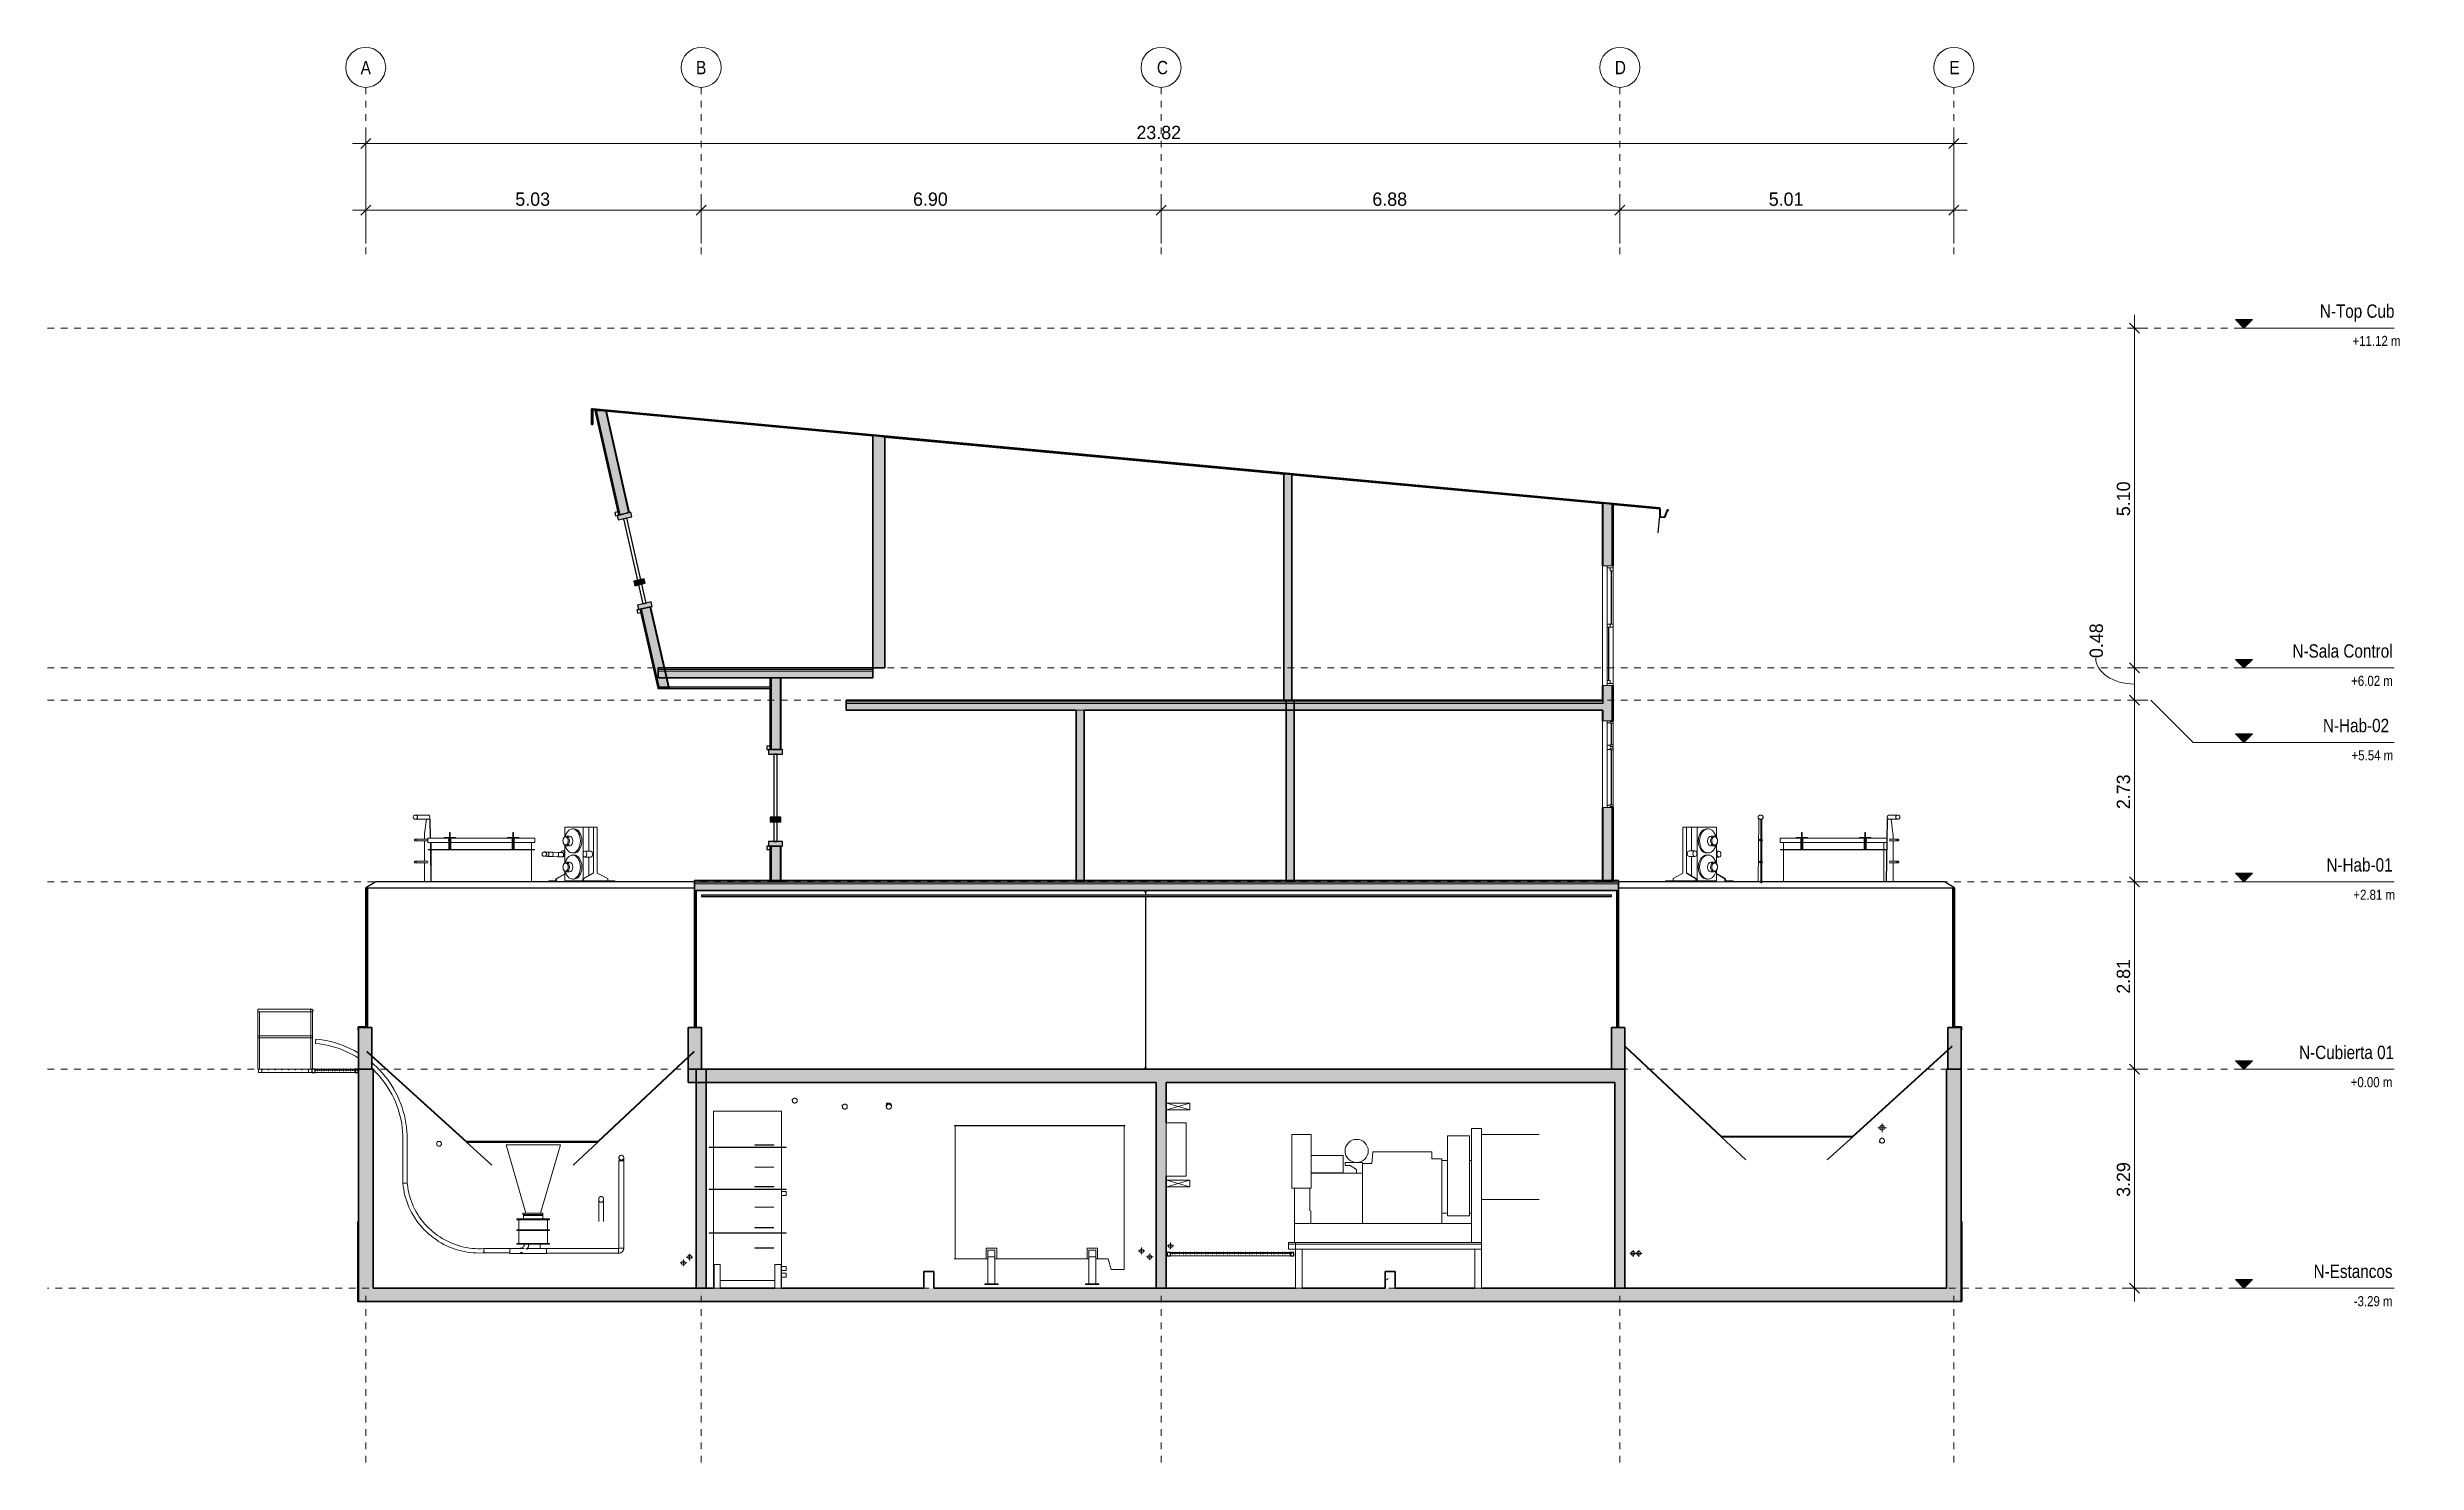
# Model space of a CAD drawing. Header units: metres. Extents: x -3 to 141, y -7 to 15.
# Drawn here: x 55.28 to 90.82, y -5.9 to 15.33 of the extents above; entities that cross this region are included whole.
import ezdxf

# ---------------------------------------------------------------- set-up
doc = ezdxf.new("R2010")
doc.units = ezdxf.units.M
doc.linetypes.add('Centre', pattern=[0.03175, 0.00635, -0.00475, 0.0159, -0.00475])
doc.linetypes.add('Grid Line', pattern=[0.022225, 0.0127, -0.003175, 0.003175, -0.003175])
for name, color, linetype, lineweight in [('A-ANNO-DIMS', 7, 'Continuous', 9), ('A-ANNO-DIMS-100', 7, 'Continuous', 9), ('A-CLNG', 7, 'Continuous', 9), ('A-CLNG-PATT', 7, 'Continuous', 35), ('A-FLOR', 7, 'Continuous', 9), ('A-FLOR-HRAL', 7, 'Continuous', 9), ('A-FLOR-LEVL', 7, 'Continuous', 9), ('A-FLOR-MCUT', 7, 'Continuous', 9), ('A-FLOR-PATT', 7, 'Continuous', 35), ('A-GENM', 7, 'Continuous', 9), ('A-GLAZ', 7, 'Continuous', 9), ('A-GLAZ-CWMG', 7, 'Continuous', 9), ('A-ROOF', 7, 'Continuous', 9), ('A-ROOF-MCUT', 7, 'Continuous', 35), ('A-WALL', 7, 'Continuous', 9), ('A-WALL-PATT', 7, 'Continuous', 35), ('E-ELEC-EQPM', 7, 'Continuous', 9), ('I-WALL', 7, 'Continuous', 9), ('M-EQPM', 7, 'Continuous', 9), ('P-EQPM', 7, 'Continuous', 9), ('P-PIPE', 7, 'Continuous', 9), ('P-PIPE-CNTR', 7, 'Continuous', 9), ('S-BEAM', 7, 'Continuous', 9), ('S-GRID', 7, 'Continuous', 9), ('S-GRID-IDEN', 7, 'Continuous', 9)]:
    doc.layers.add(name, color=color, linetype=linetype, lineweight=lineweight)
doc.layers.add('E-CABL-TRAY-ANNO', color=7, linetype='Continuous', lineweight=9, true_color=0x007f00)
doc.layers.add('G-IMPT', color=7, linetype='Continuous', lineweight=9, true_color=0xffff7f)
doc.styles.add('Century Gothic_1', font='GOTHIC.TTF', dxfattribs={"height": 0.2})
doc.styles.add('Saira Condensed', font='SairaCondensed-Regular.ttf', dxfattribs={"height": 0.2})
doc.styles.add('Saira Condensed_1', font='SairaCondensed-Regular.ttf', dxfattribs={"height": 0.15})
doc.dimstyles.new('FCA_N_Cotas_E100', dxfattribs={"dimscale": 0.3048, "dimtxt": 0.208834, "dimasz": 0.492126, "dimexe": 0.656168, "dimexo": 0.656168, "dimgap": 0.032808, "dimtad": 1, "dimrnd": 0.01, "dimzin": 0, "dimdsep": 46, "dimtxsty": 'Century Gothic_1', "dimblk1": 'OBLIQUE', "dimblk2": 'OBLIQUE', "dimsah": 1, "dimcen": 0.09, "dimdle": 0.656168, "dimazin": 2, "dimtfac": 1, "dimtdec": 4, "dimtix": 1, "dimtmove": 0, "dimatfit": 3, "dimfxl": 1, "dimtvp": 1, "dimtolj": 1, "dimtzin": 0, "dimarcsym": 2})
doc.dimstyles.new('FCA_N_Cotas_E100_1', dxfattribs={"dimscale": 0.3048, "dimtxt": 0.208834, "dimasz": 0.492126, "dimexe": 0.656168, "dimexo": 0.656168, "dimgap": 0.032808, "dimtad": 1, "dimrnd": 0.01, "dimzin": 0, "dimdsep": 46, "dimtxsty": 'Century Gothic_1', "dimblk1": 'OBLIQUE', "dimblk2": 'OBLIQUE', "dimsah": 1, "dimcen": 0.09, "dimdle": 0.656168, "dimazin": 2, "dimtfac": 1, "dimtdec": 4, "dimtix": 1, "dimtmove": 1, "dimatfit": 3, "dimfxl": 1, "dimtvp": 1, "dimtolj": 1, "dimtzin": 0, "dimarcsym": 2})

msp = doc.modelspace()

# ---------------------------------------------------------------- texts
at = {"layer": 'S-GRID-IDEN', "color": 253, "true_color": 0xaaaaaa, "char_height": 0.2, "attachment_point": 1, "style": 'Saira Condensed'}
for s, insert, width in [('A', (59.979, 15.129), 0.17637), ('B', (65.011, 15.129), 0.17637), ('C', (71.923, 15.129), 0.1443), ('D', (78.793, 15.129), 0.17637), ('E', (83.812, 15.129), 0.15232)]:
    msp.add_mtext(s, dxfattribs=dict(at, insert=insert, width=width))

# ---------------------------------------------------------------- blocks, each defined once
blk = doc.blocks.new('M_Corniza Generica - Gris-2486598-Sección 03')
at = {"layer": 'A-GENM', "lineweight": 25}
for p, q in [((-1.54, 5.768), (-1.545, 5.767)), ((-1.545, 5.767), (-1.534, 5.718)), ((-1.529, 5.719), (-1.54, 5.768)), ((-1.534, 5.718), (-1.529, 5.719))]:
    blk.add_line(p, q, dxfattribs=at)
blk = doc.blocks.new('M_Corniza Generica - Blanco-2492307-Sección 03')
at = {"layer": 'A-GENM', "true_color": 0xc0c0c0}
blk.add_hatch(color=9, dxfattribs=at).paths.add_polyline_path([(13.471, 8.054), (13.497, 8.303), (13.492, 8.303), (13.466, 8.055)])
at = {"layer": 'A-GENM', "lineweight": 25}
for p, q in [((13.492, 8.303), (13.466, 8.055)), ((13.471, 8.054), (13.497, 8.303)), ((13.497, 8.303), (13.492, 8.303)), ((13.466, 8.055), (13.471, 8.054))]:
    blk.add_line(p, q, dxfattribs=at)
blk = doc.blocks.new('M_Window-Double-Hung-Double - 1500 x 1800-2536811-Sección 03')
at = {"layer": 'A-GLAZ', "color": 8, "true_color": 0x808080}
for p, q in [((12.636, 7.556), (12.636, 5.756)), ((12.796, 5.756), (12.796, 7.556))]:
    blk.add_line(p, q, dxfattribs=at)
at = {"layer": 'A-GLAZ', "lineweight": 18}
for p, q in [((12.796, 7.556), (12.636, 7.556)), ((12.707, 7.524), (12.707, 7.556)), ((12.796, 7.524), (12.707, 7.524)), ((12.751, 7.524), (12.751, 7.48)), ((12.796, 7.48), (12.751, 7.48)), ((12.796, 7.556), (12.796, 7.48)), ((12.707, 6.634), (12.707, 6.678)), ((12.707, 6.678), (12.796, 6.678)), ((12.796, 6.634), (12.707, 6.634)), ((12.751, 6.678), (12.751, 6.634)), ((12.796, 6.678), (12.796, 6.634)), ((12.636, 5.756), (12.796, 5.756)), ((12.707, 5.832), (12.751, 5.832)), ((12.707, 5.756), (12.707, 5.832)), ((12.796, 5.788), (12.707, 5.788)), ((12.751, 5.832), (12.751, 5.788)), ((12.796, 5.788), (12.796, 5.756))]:
    blk.add_line(p, q, dxfattribs=at)
at = {"layer": 'A-GLAZ'}
for p, q in [((12.707, 7.524), (12.707, 6.678)), ((12.796, 7.48), (12.796, 6.678)), ((12.707, 6.634), (12.707, 5.832)), ((12.796, 6.634), (12.796, 5.788))]:
    blk.add_line(p, q, dxfattribs=at)
at = {"layer": 'A-GLAZ', "lineweight": 25}
for p, q in [((12.773, 6.678), (12.773, 7.48)), ((12.729, 6.634), (12.729, 5.832))]:
    blk.add_line(p, q, dxfattribs=at)
blk = doc.blocks.new('M_Ventana Ponton - 650 x 1400 mm-2537247-Sección 03')
at = {"layer": 'A-GLAZ', "color": 8, "true_color": 0x808080}
for p, q in [((12.636, 5.229), (12.636, 4.829)), ((12.796, 4.829), (12.796, 5.229)), ((12.636, 4.829), (12.636, 3.929)), ((12.796, 3.929), (12.796, 4.829))]:
    blk.add_line(p, q, dxfattribs=at)
at = {"layer": 'A-GLAZ', "lineweight": 18}
for p, q in [((12.636, 5.229), (12.796, 5.229)), ((12.707, 5.197), (12.707, 5.229)), ((12.751, 5.197), (12.707, 5.197)), ((12.751, 5.216), (12.751, 5.191)), ((12.796, 5.216), (12.751, 5.216)), ((12.796, 5.191), (12.751, 5.191)), ((12.796, 5.229), (12.796, 5.191)), ((12.751, 4.861), (12.707, 4.861)), ((12.707, 4.829), (12.707, 4.861)), ((12.707, 4.797), (12.707, 4.829)), ((12.751, 4.797), (12.707, 4.797)), ((12.751, 4.867), (12.796, 4.867)), ((12.751, 4.842), (12.751, 4.867)), ((12.796, 4.842), (12.751, 4.842)), ((12.751, 4.816), (12.751, 4.791)), ((12.796, 4.816), (12.751, 4.816)), ((12.796, 4.791), (12.751, 4.791)), ((12.796, 4.867), (12.796, 4.829)), ((12.796, 4.829), (12.796, 4.791)), ((12.636, 3.929), (12.796, 3.929)), ((12.751, 3.961), (12.707, 3.961)), ((12.707, 3.929), (12.707, 3.961)), ((12.751, 3.967), (12.796, 3.967)), ((12.751, 3.942), (12.751, 3.967)), ((12.796, 3.942), (12.751, 3.942)), ((12.796, 3.967), (12.796, 3.929))]:
    blk.add_line(p, q, dxfattribs=at)
at = {"layer": 'A-GLAZ'}
for p, q in [((12.707, 4.861), (12.707, 5.197)), ((12.796, 5.191), (12.796, 4.867)), ((12.707, 3.961), (12.707, 4.797)), ((12.796, 4.791), (12.796, 3.967))]:
    blk.add_line(p, q, dxfattribs=at)
at = {"layer": 'A-GLAZ', "lineweight": 25}
for p, q in [((12.773, 4.867), (12.773, 5.191)), ((12.773, 3.967), (12.773, 4.791))]:
    blk.add_line(p, q, dxfattribs=at)
blk = doc.blocks.new('M_Ventana Fachada ponton - M_Ventana Fachada ponton-2570500-Sección 03')
at = {"layer": 'A-GLAZ', "true_color": 0xc0c0c0}
h = blk.add_hatch(color=9, dxfattribs=at)
h.paths.add_polyline_path([(-1.821, 6.897), (-1.617, 6.943), (-1.632, 7.011), (-1.837, 6.965)])
h.paths.add_polyline_path([(-2.126, 8.243), (-1.922, 8.289), (-1.937, 8.357), (-2.142, 8.311)])
blk.add_hatch(color=9, dxfattribs=at).paths.add_polyline_path([(-1.877, 7.255), (-1.721, 7.291), (-1.737, 7.359), (-1.893, 7.324)])
at = {"layer": 'A-GLAZ', "lineweight": 25}
for p, q in [((-2.129, 8.365), (-2.177, 8.354)), ((-2.177, 8.354), (-2.166, 8.305)), ((-2.166, 8.305), (-2.118, 8.316)), ((-1.937, 8.357), (-2.142, 8.311)), ((-2.142, 8.311), (-2.126, 8.243)), ((-2.118, 8.316), (-2.129, 8.365)), ((-2.126, 8.243), (-1.922, 8.289)), ((-2, 8.271), (-2.048, 8.26)), ((-2.048, 8.26), (-1.759, 6.982)), ((-1.71, 6.994), (-2, 8.271)), ((-1.922, 8.289), (-1.937, 8.357)), ((-1.737, 7.359), (-1.893, 7.324)), ((-1.893, 7.324), (-1.877, 7.255)), ((-1.877, 7.255), (-1.721, 7.291)), ((-1.721, 7.291), (-1.737, 7.359)), ((-1.797, 6.902), (-1.846, 6.891)), ((-1.846, 6.891), (-1.835, 6.842)), ((-1.632, 7.011), (-1.837, 6.965)), ((-1.837, 6.965), (-1.821, 6.897)), ((-1.835, 6.842), (-1.786, 6.853)), ((-1.821, 6.897), (-1.617, 6.943)), ((-1.786, 6.853), (-1.797, 6.902)), ((-1.759, 6.982), (-1.71, 6.994)), ((-1.617, 6.943), (-1.632, 7.011))]:
    blk.add_line(p, q, dxfattribs=at)
blk = doc.blocks.new('M_Ventana Fachada ponton - M_Ventana Fachada ponton-V19-Sección 03')
at = {"layer": 'A-GLAZ', "true_color": 0xc0c0c0}
h = blk.add_hatch(color=9, dxfattribs=at)
h.paths.add_polyline_path([(0.128, 3.349), (0.338, 3.349), (0.338, 3.419), (0.128, 3.419)])
h.paths.add_polyline_path([(0.128, 4.73), (0.338, 4.73), (0.338, 4.8), (0.128, 4.8)])
blk.add_hatch(color=9, dxfattribs=at).paths.add_polyline_path([(0.313, 3.712), (0.313, 3.782), (0.153, 3.782), (0.153, 3.712)])
at = {"layer": 'A-GLAZ', "lineweight": 25}
for p, q in [((0.153, 4.85), (0.103, 4.85)), ((0.103, 4.85), (0.103, 4.8)), ((0.103, 4.8), (0.153, 4.8)), ((0.338, 4.8), (0.128, 4.8)), ((0.128, 4.8), (0.128, 4.73)), ((0.128, 4.73), (0.338, 4.73)), ((0.153, 4.8), (0.153, 4.85)), ((0.208, 4.73), (0.208, 3.419)), ((0.258, 4.73), (0.208, 4.73)), ((0.258, 3.419), (0.258, 4.73)), ((0.338, 4.73), (0.338, 4.8)), ((0.153, 3.782), (0.153, 3.712)), ((0.313, 3.782), (0.153, 3.782)), ((0.153, 3.712), (0.313, 3.712)), ((0.313, 3.712), (0.313, 3.782)), ((0.153, 3.349), (0.103, 3.349)), ((0.103, 3.349), (0.103, 3.299)), ((0.103, 3.299), (0.153, 3.299)), ((0.338, 3.419), (0.128, 3.419)), ((0.128, 3.419), (0.128, 3.349)), ((0.128, 3.349), (0.338, 3.349)), ((0.153, 3.299), (0.153, 3.349)), ((0.208, 3.419), (0.258, 3.419)), ((0.338, 3.349), (0.338, 3.419))]:
    blk.add_line(p, q, dxfattribs=at)
blk = doc.blocks.new('Generic Models 1 - Generic Models 1-2589847-Sección 03')
at = {"layer": 'A-GENM', "lineweight": 25}
for p, q in [((13.583, 2.812), (12.877, 2.812)), ((12.877, 2.812), (12.877, 2.722)), ((12.877, 2.722), (17.918, 2.722)), ((14.129, 2.812), (14.049, 2.812)), ((17.768, 2.812), (14.596, 2.812)), ((17.918, 2.722), (17.768, 2.812))]:
    blk.add_line(p, q, dxfattribs=at)
blk = doc.blocks.new('Generic Models 2 - Generic Models 1-2589999-Sección 03')
at = {"layer": 'A-GENM', "lineweight": 25}
for p, q in [((-5.766, 2.812), (-5.916, 2.722)), ((-5.916, 2.722), (-0.982, 2.722)), ((-2.659, 2.812), (-5.766, 2.812)), ((-0.982, 2.812), (-2.178, 2.812)), ((-0.982, 2.722), (-0.982, 2.812))]:
    blk.add_line(p, q, dxfattribs=at)
blk = doc.blocks.new('Railing - 50 x 12mm-2506593-Sección 03')
at = {"layer": 'A-FLOR-HRAL'}
for p, q in [((-5.006, 3.752), (-5.033, 3.537)), ((-4.952, 3.752), (-5.006, 3.752)), ((-4.947, 3.47), (-4.952, 3.752)), ((-4.948, 3.752), (-4.952, 3.752)), ((-4.948, 3.752), (-4.943, 3.47)), ((-5.034, 3.525), (-5.034, 3.452)), ((-5.034, 3.428), (-5.034, 3.122)), ((-4.945, 3.3), (-4.946, 3.405)), ((-4.937, 2.812), (-4.945, 3.295)), ((-4.942, 3.405), (-4.94, 3.3)), ((-4.94, 3.295), (-4.932, 2.812)), ((-5.034, 3.098), (-5.034, 2.812))]:
    blk.add_line(p, q, dxfattribs=at)
blk.add_ellipse((-4.944, 3.525), major_axis=(0, 0.1), ratio=0.898794, start_param=1.448623, end_param=1.570796, dxfattribs=at)
blk = doc.blocks.new('Railing - Railing-2595323-Sección 03')
at = {"layer": 'A-FLOR-HRAL'}
for p, q in [((-4.98, 3.812), (-5.172, 3.812)), ((-5.172, 3.752), (-4.98, 3.752)), ((-4.987, 3.453), (-5.172, 3.453)), ((-5.172, 3.427), (-4.987, 3.427)), ((-4.98, 3.123), (-5.172, 3.123)), ((-5.172, 3.097), (-4.98, 3.097))]:
    blk.add_line(p, q, dxfattribs=at)
at = {"layer": 'A-FLOR-HRAL', "flags": 128}
for points in [[(-5.139, 3.783), (-5.14, 3.79), (-5.142, 3.796), (-5.147, 3.802), (-5.153, 3.807), (-5.16, 3.811), (-5.168, 3.812), (-5.176, 3.812), (-5.184, 3.811), (-5.191, 3.807), (-5.197, 3.802), (-5.201, 3.796), (-5.204, 3.79), (-5.205, 3.783)], [(-5.205, 3.783), (-5.204, 3.775), (-5.201, 3.769), (-5.197, 3.763), (-5.191, 3.758), (-5.184, 3.754), (-5.176, 3.753), (-5.168, 3.753), (-5.16, 3.754), (-5.153, 3.758), (-5.147, 3.763), (-5.142, 3.769), (-5.14, 3.775), (-5.139, 3.783)], [(-5.158, 3.44), (-5.158, 3.443), (-5.16, 3.446), (-5.162, 3.448), (-5.164, 3.45), (-5.167, 3.452), (-5.17, 3.452), (-5.174, 3.452), (-5.177, 3.452), (-5.18, 3.45), (-5.182, 3.448), (-5.184, 3.446), (-5.185, 3.443), (-5.186, 3.44)], [(-5.186, 3.44), (-5.185, 3.437), (-5.184, 3.434), (-5.182, 3.432), (-5.18, 3.43), (-5.177, 3.428), (-5.174, 3.428), (-5.17, 3.428), (-5.167, 3.428), (-5.164, 3.43), (-5.162, 3.432), (-5.16, 3.434), (-5.158, 3.437), (-5.158, 3.44)], [(-5.158, 3.11), (-5.158, 3.113), (-5.16, 3.116), (-5.162, 3.118), (-5.164, 3.12), (-5.167, 3.122), (-5.17, 3.122), (-5.174, 3.122), (-5.177, 3.122), (-5.18, 3.12), (-5.182, 3.118), (-5.184, 3.116), (-5.185, 3.113), (-5.186, 3.11)], [(-5.186, 3.11), (-5.185, 3.107), (-5.184, 3.104), (-5.182, 3.102), (-5.18, 3.1), (-5.177, 3.098), (-5.174, 3.098), (-5.17, 3.098), (-5.167, 3.098), (-5.164, 3.1), (-5.162, 3.102), (-5.16, 3.104), (-5.158, 3.107), (-5.158, 3.11)]]:
    blk.add_lwpolyline(points, dxfattribs=at)
at = {"layer": 'A-FLOR-HRAL'}
for start_param, end_param in [(4.712389, 6.283185), (3.141593, 4.712389)]:
    blk.add_ellipse((-4.98, 3.783), major_axis=(0, 0.03), ratio=0.898794, start_param=start_param, end_param=end_param, dxfattribs=at)
blk.add_blockref('Railing - 50 x 12mm-2506593-Sección 03', (0, 0))
blk = doc.blocks.new('Railing - 50 x 12mm-V20-Sección 03')
at = {"layer": 'A-FLOR-HRAL'}
for p, q in [((14.983, 3.752), (14.97, 2.812)), ((15.012, 3.752), (14.983, 3.752)), ((15.012, 3.752), (15.012, 2.797)), ((15.027, 3.752), (15.012, 3.752)), ((15.027, 2.797), (15.027, 3.752)), ((15.012, 2.797), (15.027, 2.797))]:
    blk.add_line(p, q, dxfattribs=at)
blk = doc.blocks.new('Railing - Railing-2595985-Sección 03')
at = {"layer": 'A-FLOR-HRAL'}
for p, q in [((15.026, 3.812), (15.01, 3.812)), ((15.01, 3.752), (15.026, 3.752)), ((15.049, 3.778), (15.049, 3.787)), ((15.026, 3.453), (15.01, 3.453)), ((15.01, 3.427), (15.026, 3.427)), ((15.026, 3.123), (15.01, 3.123)), ((15.01, 3.097), (15.026, 3.097))]:
    blk.add_line(p, q, dxfattribs=at)
at = {"layer": 'A-FLOR-HRAL', "flags": 128}
for points in [[(15.049, 3.787), (15.047, 3.793), (15.043, 3.799), (15.037, 3.804), (15.031, 3.808), (15.023, 3.811), (15.015, 3.812), (15.006, 3.812), (14.998, 3.811), (14.99, 3.809), (14.983, 3.805), (14.978, 3.8), (14.973, 3.795), (14.971, 3.789), (14.97, 3.783)], [(14.97, 3.783), (14.971, 3.776), (14.973, 3.77), (14.978, 3.765), (14.983, 3.76), (14.99, 3.756), (14.998, 3.754), (15.006, 3.753), (15.015, 3.753), (15.023, 3.754), (15.031, 3.757), (15.037, 3.761), (15.043, 3.766), (15.047, 3.772), (15.049, 3.778)], [(15.011, 3.452), (15.008, 3.452), (15.004, 3.452), (15.001, 3.451), (14.999, 3.449), (14.996, 3.447), (14.994, 3.445), (14.993, 3.443), (14.993, 3.44)], [(14.993, 3.44), (14.993, 3.437), (14.994, 3.435), (14.996, 3.433), (14.999, 3.431), (15.001, 3.429), (15.004, 3.428), (15.008, 3.428), (15.011, 3.428)], [(15.026, 3.44), (15.026, 3.443), (15.025, 3.445), (15.023, 3.447), (15.021, 3.449), (15.018, 3.451), (15.015, 3.452), (15.012, 3.452)], [(15.012, 3.428), (15.015, 3.428), (15.018, 3.429), (15.021, 3.431), (15.023, 3.433), (15.025, 3.435), (15.026, 3.437), (15.026, 3.44)], [(15.011, 3.122), (15.008, 3.122), (15.004, 3.122), (15.001, 3.121), (14.999, 3.119), (14.996, 3.117), (14.994, 3.115), (14.993, 3.113), (14.993, 3.11)], [(14.993, 3.11), (14.993, 3.107), (14.994, 3.105), (14.996, 3.103), (14.999, 3.101), (15.001, 3.099), (15.004, 3.098), (15.008, 3.098), (15.011, 3.098)], [(15.026, 3.11), (15.026, 3.113), (15.025, 3.115), (15.023, 3.117), (15.021, 3.119), (15.018, 3.121), (15.015, 3.122), (15.012, 3.122)], [(15.012, 3.098), (15.015, 3.098), (15.018, 3.099), (15.021, 3.101), (15.023, 3.103), (15.025, 3.105), (15.026, 3.107), (15.026, 3.11)]]:
    blk.add_lwpolyline(points, dxfattribs=at)
at = {"layer": 'A-FLOR-HRAL'}
for centre, major_axis, start_param, end_param in [((15.026, 3.783), (0, 0.03), 4.874637, 6.364309), ((15.026, 3.783), (0, 0.03), 3.060469, 3.125648), ((15.026, 3.783), (0, 0.03), 3.141223, 4.550141), ((15.026, 3.44), (0, 0.0125), 4.712389, 6.19781), ((15.026, 3.44), (0, 0.0125), 3.226968, 4.712389), ((15.026, 3.11), (0, 0.0125), 4.712389, 6.19781), ((15.026, 3.11), (0, 0.0125), 3.226968, 4.712389)]:
    blk.add_ellipse(centre, major_axis=major_axis, ratio=0.75471, start_param=start_param, end_param=end_param, dxfattribs=at)
blk.add_blockref('Railing - 50 x 12mm-V20-Sección 03', (0, 0))
blk = doc.blocks.new('Railing - 50 x 12mm-V21-Sección 03')
at = {"layer": 'A-FLOR-HRAL'}
for p, q in [((16.891, 2.812), (16.907, 3.752)), ((16.91, 3.752), (16.895, 2.812)), ((16.91, 3.752), (16.907, 3.752)), ((16.966, 3.752), (16.91, 3.752)), ((16.994, 3.537), (16.966, 3.752)), ((16.995, 3.452), (16.995, 3.525)), ((16.995, 3.122), (16.995, 3.428)), ((16.995, 2.812), (16.995, 3.098))]:
    blk.add_line(p, q, dxfattribs=at)
blk.add_ellipse((16.902, 3.525), major_axis=(0, 0.1), ratio=0.926663, start_param=4.712389, end_param=4.834562, dxfattribs=at)
blk = doc.blocks.new('Railing - Railing-2596027-Sección 03')
at = {"layer": 'A-FLOR-HRAL'}
for p, q in [((17.067, 3.812), (16.935, 3.812)), ((16.935, 3.752), (17.067, 3.752)), ((17.067, 3.453), (16.935, 3.453)), ((16.935, 3.427), (17.067, 3.427)), ((17.067, 3.123), (16.935, 3.123)), ((16.935, 3.097), (17.067, 3.097))]:
    blk.add_line(p, q, dxfattribs=at)
at = {"layer": 'A-FLOR-HRAL', "flags": 128}
for points in [[(17.099, 3.783), (17.099, 3.79), (17.096, 3.796), (17.091, 3.802), (17.085, 3.807), (17.079, 3.811), (17.071, 3.812), (17.063, 3.812), (17.056, 3.811), (17.049, 3.807), (17.043, 3.802), (17.038, 3.796), (17.036, 3.79), (17.035, 3.783)], [(17.035, 3.783), (17.036, 3.775), (17.038, 3.769), (17.043, 3.763), (17.049, 3.758), (17.056, 3.754), (17.063, 3.753), (17.071, 3.753), (17.079, 3.754), (17.085, 3.758), (17.091, 3.763), (17.096, 3.769), (17.099, 3.775), (17.099, 3.783)], [(17.081, 3.44), (17.08, 3.443), (17.079, 3.446), (17.077, 3.448), (17.075, 3.45), (17.072, 3.452), (17.069, 3.452), (17.065, 3.452), (17.062, 3.452), (17.059, 3.45), (17.057, 3.448), (17.055, 3.446), (17.054, 3.443), (17.054, 3.44)], [(17.054, 3.44), (17.054, 3.437), (17.055, 3.434), (17.057, 3.432), (17.059, 3.43), (17.062, 3.428), (17.065, 3.428), (17.069, 3.428), (17.072, 3.428), (17.075, 3.43), (17.077, 3.432), (17.079, 3.434), (17.08, 3.437), (17.081, 3.44)], [(17.081, 3.11), (17.08, 3.113), (17.079, 3.116), (17.077, 3.118), (17.075, 3.12), (17.072, 3.122), (17.069, 3.122), (17.065, 3.122), (17.062, 3.122), (17.059, 3.12), (17.057, 3.118), (17.055, 3.116), (17.054, 3.113), (17.054, 3.11)], [(17.054, 3.11), (17.054, 3.107), (17.055, 3.104), (17.057, 3.102), (17.059, 3.1), (17.062, 3.098), (17.065, 3.098), (17.069, 3.098), (17.072, 3.098), (17.075, 3.1), (17.077, 3.102), (17.079, 3.104), (17.08, 3.107), (17.081, 3.11)]]:
    blk.add_lwpolyline(points, dxfattribs=at)
at = {"layer": 'A-FLOR-HRAL'}
for start_param, end_param in [(0, 1.570796), (1.570796, 3.141593)]:
    blk.add_ellipse((16.935, 3.783), major_axis=(0, 0.03), ratio=0.926663, start_param=start_param, end_param=end_param, dxfattribs=at)
blk.add_blockref('Railing - 50 x 12mm-V21-Sección 03', (0, 0))
blk = doc.blocks.new('M_Boca Acceso Tanque alimentación - M_Boca Acceso Tanque alimentación-2597547-Sección 03')
at = {"layer": 'A-GENM', "color": 8, "true_color": 0x808080}
for p, q in [((15.3, 3.47), (15.622, 3.47)), ((15.3, 3.405), (15.3, 3.47)), ((15.612, 3.405), (15.3, 3.405)), ((15.307, 3.295), (15.307, 3.3)), ((16.899, 3.3), (15.307, 3.3)), ((15.307, 3.295), (16.899, 3.295)), ((15.352, 3.3), (15.352, 3.405)), ((15.352, 2.812), (15.352, 3.295)), ((15.543, 3.476), (15.622, 3.476)), ((15.543, 3.47), (15.543, 3.476)), ((15.622, 3.47), (15.543, 3.47)), ((15.612, 3.444), (15.61, 3.444)), ((15.61, 3.426), (15.612, 3.426)), ((15.622, 3.462), (15.612, 3.462)), ((15.612, 3.385), (15.612, 3.435)), ((15.612, 3.367), (15.612, 3.385)), ((15.612, 3.385), (15.622, 3.385)), ((15.612, 3.359), (15.612, 3.367)), ((15.622, 3.367), (15.612, 3.367)), ((15.612, 3.306), (15.612, 3.359)), ((15.622, 3.359), (15.612, 3.359)), ((15.622, 3.306), (15.612, 3.306)), ((15.632, 3.551), (15.622, 3.551)), ((15.622, 3.435), (15.622, 3.5)), ((15.622, 3.435), (15.622, 3.385)), ((15.622, 3.408), (15.632, 3.408)), ((15.632, 3.405), (15.622, 3.405)), ((15.622, 3.306), (15.622, 3.399)), ((15.622, 3.399), (15.622, 3.399)), ((15.622, 3.385), (15.622, 3.367)), ((15.622, 3.367), (15.622, 3.359)), ((15.622, 3.359), (15.622, 3.306)), ((15.622, 3.306), (15.622, 3.306)), ((15.632, 3.5), (15.632, 3.435)), ((15.632, 3.476), (15.632, 3.476)), ((15.632, 3.476), (15.711, 3.476)), ((15.632, 3.47), (16.573, 3.47)), ((15.711, 3.47), (15.632, 3.47)), ((15.642, 3.462), (15.632, 3.462)), ((15.632, 3.385), (15.632, 3.435)), ((15.632, 3.367), (15.632, 3.385)), ((15.632, 3.385), (15.642, 3.385)), ((15.632, 3.359), (15.632, 3.367)), ((15.642, 3.367), (15.632, 3.367)), ((15.632, 3.306), (15.632, 3.359)), ((15.642, 3.359), (15.632, 3.359)), ((15.642, 3.306), (15.632, 3.306)), ((15.643, 3.444), (15.642, 3.444)), ((15.642, 3.435), (15.642, 3.385)), ((15.642, 3.426), (15.643, 3.426)), ((16.563, 3.405), (15.642, 3.405)), ((15.642, 3.306), (15.642, 3.399)), ((15.642, 3.399), (15.642, 3.399)), ((15.642, 3.385), (15.642, 3.367)), ((15.642, 3.367), (15.642, 3.359)), ((15.642, 3.359), (15.642, 3.306)), ((15.642, 3.306), (15.642, 3.306)), ((15.711, 3.47), (15.711, 3.476)), ((16.494, 3.476), (16.573, 3.476)), ((16.494, 3.47), (16.494, 3.476)), ((16.573, 3.47), (16.494, 3.47)), ((16.563, 3.444), (16.562, 3.444)), ((16.562, 3.426), (16.563, 3.426)), ((16.573, 3.462), (16.563, 3.462)), ((16.563, 3.385), (16.563, 3.435)), ((16.563, 3.367), (16.563, 3.385)), ((16.563, 3.385), (16.573, 3.385)), ((16.563, 3.359), (16.563, 3.367)), ((16.573, 3.367), (16.563, 3.367)), ((16.563, 3.306), (16.563, 3.359)), ((16.573, 3.359), (16.563, 3.359)), ((16.573, 3.306), (16.563, 3.306)), ((16.583, 3.551), (16.573, 3.551)), ((16.573, 3.435), (16.573, 3.5)), ((16.573, 3.435), (16.573, 3.385)), ((16.573, 3.408), (16.583, 3.408)), ((16.583, 3.405), (16.573, 3.405)), ((16.573, 3.306), (16.573, 3.399)), ((16.573, 3.399), (16.573, 3.399)), ((16.573, 3.385), (16.573, 3.367)), ((16.573, 3.367), (16.573, 3.359)), ((16.573, 3.359), (16.573, 3.306)), ((16.573, 3.306), (16.573, 3.306)), ((16.583, 3.5), (16.583, 3.435)), ((16.583, 3.476), (16.583, 3.476)), ((16.583, 3.476), (16.662, 3.476)), ((16.583, 3.47), (16.902, 3.47)), ((16.662, 3.47), (16.583, 3.47)), ((16.593, 3.462), (16.583, 3.462)), ((16.583, 3.385), (16.583, 3.435)), ((16.583, 3.367), (16.583, 3.385)), ((16.583, 3.385), (16.593, 3.385)), ((16.583, 3.359), (16.583, 3.367)), ((16.593, 3.367), (16.583, 3.367)), ((16.583, 3.306), (16.583, 3.359)), ((16.593, 3.359), (16.583, 3.359)), ((16.593, 3.306), (16.583, 3.306)), ((16.595, 3.444), (16.593, 3.444)), ((16.593, 3.435), (16.593, 3.385)), ((16.593, 3.426), (16.595, 3.426)), ((16.901, 3.405), (16.593, 3.405)), ((16.593, 3.306), (16.593, 3.399)), ((16.593, 3.399), (16.593, 3.399)), ((16.593, 3.385), (16.593, 3.367)), ((16.593, 3.367), (16.593, 3.359)), ((16.593, 3.359), (16.593, 3.306)), ((16.593, 3.306), (16.593, 3.306)), ((16.662, 3.47), (16.662, 3.476)), ((16.857, 3.3), (16.857, 3.405)), ((16.857, 2.812), (16.857, 3.295))]:
    blk.add_line(p, q, dxfattribs=at)
for centre, major_axis, start_param, end_param in [((15.61, 3.435), (0, 0.00928), 0, 1.570796), ((15.61, 3.435), (0, 0.00928), 1.570796, 3.141593), ((15.612, 3.435), (0, 0.027), 0, 1.570796), ((15.622, 3.5), (0, 0.0513), 0, 1.570796), ((15.622, 3.435), (0, 0.0271), 2.617994, 2.879793), ((15.632, 3.5), (0, 0.0513), 6.193309, 6.283185), ((15.632, 3.5), (0, 0.0513), 0, 1.570796), ((15.632, 3.435), (0, 0.027), 0.261799, 0.785398), ((15.642, 3.435), (0, 0.027), 0, 1.570796), ((15.642, 3.435), (0, 0.00928), 2.356194, 2.617994), ((15.643, 3.435), (0, 0.00928), 0, 1.570796), ((15.643, 3.435), (0, 0.00928), 1.570796, 3.141593), ((16.562, 3.435), (0, 0.00928), 0, 1.570796), ((16.562, 3.435), (0, 0.00928), 1.570796, 3.141593), ((16.563, 3.435), (0, 0.027), 0, 1.570796), ((16.573, 3.5), (0, 0.0513), 0, 1.570796), ((16.573, 3.435), (0, 0.0271), 2.617994, 2.879793), ((16.583, 3.5), (0, 0.0513), 6.192816, 6.283185), ((16.583, 3.5), (0, 0.0513), 0, 1.570796), ((16.583, 3.435), (0, 0.027), 0.261799, 0.785398), ((16.593, 3.435), (0, 0.027), 0, 1.570796), ((16.593, 3.435), (0, 0.00928), 2.356194, 2.617994), ((16.595, 3.435), (0, 0.00928), 0, 1.570796), ((16.595, 3.435), (0, 0.00928), 1.570796, 3.141593)]:
    blk.add_ellipse(centre, major_axis=major_axis, ratio=0.00084, start_param=start_param, end_param=end_param, dxfattribs=at)
blk = doc.blocks.new('M_Boca Acceso Tanque alimentación - M_Boca Acceso Tanque alimentación-2617080-Sección 03')
at = {"layer": 'A-GENM', "color": 8, "true_color": 0x808080}
for p, q in [((-4.986, 3.47), (-4.66, 3.47)), ((-4.986, 3.47), (-4.986, 3.405)), ((-4.67, 3.405), (-4.986, 3.405)), ((-4.978, 3.3), (-4.978, 3.295)), ((-3.385, 3.3), (-4.978, 3.3)), ((-4.978, 3.295), (-3.385, 3.295)), ((-4.934, 3.405), (-4.934, 3.3)), ((-4.934, 3.295), (-4.934, 2.922)), ((-4.74, 3.476), (-4.66, 3.476)), ((-4.74, 3.476), (-4.74, 3.47)), ((-4.66, 3.47), (-4.74, 3.47)), ((-4.67, 3.444), (-4.672, 3.444)), ((-4.672, 3.426), (-4.67, 3.426)), ((-4.66, 3.462), (-4.67, 3.462)), ((-4.67, 3.385), (-4.67, 3.435)), ((-4.67, 3.399), (-4.67, 3.399)), ((-4.67, 3.399), (-4.67, 3.306)), ((-4.67, 3.367), (-4.67, 3.385)), ((-4.67, 3.385), (-4.66, 3.385)), ((-4.67, 3.359), (-4.67, 3.367)), ((-4.66, 3.367), (-4.67, 3.367)), ((-4.67, 3.306), (-4.67, 3.359)), ((-4.66, 3.359), (-4.67, 3.359)), ((-4.67, 3.306), (-4.67, 3.306)), ((-4.66, 3.306), (-4.67, 3.306)), ((-4.65, 3.551), (-4.66, 3.551)), ((-4.66, 3.435), (-4.66, 3.5)), ((-4.66, 3.476), (-4.66, 3.476)), ((-4.66, 3.435), (-4.66, 3.385)), ((-4.66, 3.408), (-4.65, 3.408)), ((-4.65, 3.405), (-4.66, 3.405)), ((-4.66, 3.385), (-4.66, 3.367)), ((-4.66, 3.367), (-4.66, 3.359)), ((-4.66, 3.359), (-4.66, 3.306)), ((-4.65, 3.5), (-4.65, 3.435)), ((-4.65, 3.476), (-4.571, 3.476)), ((-4.65, 3.47), (-3.709, 3.47)), ((-4.571, 3.47), (-4.65, 3.47)), ((-4.64, 3.462), (-4.65, 3.462)), ((-4.65, 3.385), (-4.65, 3.435)), ((-4.65, 3.399), (-4.65, 3.399)), ((-4.65, 3.399), (-4.65, 3.306)), ((-4.65, 3.367), (-4.65, 3.385)), ((-4.65, 3.385), (-4.64, 3.385)), ((-4.65, 3.359), (-4.65, 3.367)), ((-4.64, 3.367), (-4.65, 3.367)), ((-4.65, 3.306), (-4.65, 3.359)), ((-4.64, 3.359), (-4.65, 3.359)), ((-4.65, 3.306), (-4.65, 3.306)), ((-4.64, 3.306), (-4.65, 3.306)), ((-4.639, 3.444), (-4.64, 3.444)), ((-4.64, 3.435), (-4.64, 3.385)), ((-4.64, 3.426), (-4.639, 3.426)), ((-3.719, 3.405), (-4.64, 3.405)), ((-4.64, 3.385), (-4.64, 3.367)), ((-4.64, 3.367), (-4.64, 3.359)), ((-4.64, 3.359), (-4.64, 3.306)), ((-4.571, 3.476), (-4.571, 3.47)), ((-3.789, 3.476), (-3.709, 3.476)), ((-3.789, 3.476), (-3.789, 3.47)), ((-3.709, 3.47), (-3.789, 3.47)), ((-3.719, 3.444), (-3.721, 3.444)), ((-3.721, 3.426), (-3.719, 3.426)), ((-3.709, 3.462), (-3.719, 3.462)), ((-3.719, 3.385), (-3.719, 3.435)), ((-3.719, 3.399), (-3.719, 3.399)), ((-3.719, 3.399), (-3.719, 3.306)), ((-3.719, 3.367), (-3.719, 3.385)), ((-3.719, 3.385), (-3.709, 3.385)), ((-3.719, 3.359), (-3.719, 3.367)), ((-3.709, 3.367), (-3.719, 3.367)), ((-3.719, 3.306), (-3.719, 3.359)), ((-3.709, 3.359), (-3.719, 3.359)), ((-3.719, 3.306), (-3.719, 3.306)), ((-3.709, 3.306), (-3.719, 3.306)), ((-3.699, 3.551), (-3.709, 3.551)), ((-3.709, 3.435), (-3.709, 3.5)), ((-3.709, 3.476), (-3.709, 3.476)), ((-3.709, 3.435), (-3.709, 3.385)), ((-3.709, 3.408), (-3.699, 3.408)), ((-3.699, 3.405), (-3.709, 3.405)), ((-3.709, 3.385), (-3.709, 3.367)), ((-3.709, 3.367), (-3.709, 3.359)), ((-3.709, 3.359), (-3.709, 3.306)), ((-3.699, 3.5), (-3.699, 3.435)), ((-3.699, 3.476), (-3.62, 3.476)), ((-3.699, 3.47), (-3.377, 3.47)), ((-3.62, 3.47), (-3.699, 3.47)), ((-3.689, 3.462), (-3.699, 3.462)), ((-3.699, 3.385), (-3.699, 3.435)), ((-3.699, 3.399), (-3.699, 3.399)), ((-3.699, 3.399), (-3.699, 3.306)), ((-3.699, 3.367), (-3.699, 3.385)), ((-3.699, 3.385), (-3.689, 3.385)), ((-3.699, 3.359), (-3.699, 3.367)), ((-3.689, 3.367), (-3.699, 3.367)), ((-3.699, 3.306), (-3.699, 3.359)), ((-3.689, 3.359), (-3.699, 3.359)), ((-3.699, 3.306), (-3.699, 3.306)), ((-3.689, 3.306), (-3.699, 3.306)), ((-3.688, 3.444), (-3.689, 3.444)), ((-3.689, 3.435), (-3.689, 3.385)), ((-3.689, 3.426), (-3.688, 3.426)), ((-3.377, 3.405), (-3.689, 3.405)), ((-3.689, 3.385), (-3.689, 3.367)), ((-3.689, 3.367), (-3.689, 3.359)), ((-3.689, 3.359), (-3.689, 3.306)), ((-3.62, 3.476), (-3.62, 3.47)), ((-3.429, 3.405), (-3.429, 3.3)), ((-3.429, 3.295), (-3.429, 2.812)), ((-3.385, 3.3), (-3.385, 3.295)), ((-3.377, 3.47), (-3.377, 3.405))]:
    blk.add_line(p, q, dxfattribs=at)
for centre, major_axis, start_param, end_param in [((-4.672, 3.435), (0, 0.00928), 4.712389, 6.283185), ((-4.672, 3.435), (0, 0.00928), 3.141593, 4.712389), ((-4.67, 3.435), (0, 0.027), 4.712389, 6.283185), ((-4.67, 3.435), (0, 0.00928), 3.665191, 3.926991), ((-4.66, 3.5), (0, 0.0513), 4.712389, 6.283185), ((-4.66, 3.5), (0, 0.0513), 0, 0.797754), ((-4.66, 3.435), (0, 0.027), 5.497787, 6.021386), ((-4.65, 3.5), (0, 0.0513), 4.712389, 6.283185), ((-4.65, 3.435), (0, 0.0271), 3.403392, 3.665191), ((-4.64, 3.435), (0, 0.027), 4.712389, 6.283185), ((-4.639, 3.435), (0, 0.00928), 4.712389, 6.283185), ((-4.639, 3.435), (0, 0.00928), 3.141593, 4.712389), ((-3.721, 3.435), (0, 0.00928), 4.712389, 6.283185), ((-3.721, 3.435), (0, 0.00928), 3.141593, 4.712389), ((-3.719, 3.435), (0, 0.027), 4.712389, 6.283185), ((-3.719, 3.435), (0, 0.00928), 3.665191, 3.926991), ((-3.709, 3.5), (0, 0.0513), 4.712389, 6.283185), ((-3.709, 3.5), (0, 0.0513), 0, 0.797051), ((-3.709, 3.435), (0, 0.027), 5.497787, 6.021386), ((-3.699, 3.5), (0, 0.0513), 4.712389, 6.283185), ((-3.699, 3.435), (0, 0.0271), 3.403392, 3.665191), ((-3.689, 3.435), (0, 0.027), 4.712389, 6.283185), ((-3.688, 3.435), (0, 0.00928), 4.712389, 6.283185), ((-3.688, 3.435), (0, 0.00928), 3.141593, 4.712389)]:
    blk.add_ellipse(centre, major_axis=major_axis, ratio=0.00084, start_param=start_param, end_param=end_param, dxfattribs=at)
blk = doc.blocks.new('Ventilacion01 - Standard-2235841-Sección 03')
at = {"layer": 'M-EQPM'}
for p, q in [((13.844, 3.635), (13.844, 2.943)), ((13.897, 3.635), (13.844, 3.635)), ((13.897, 2.943), (13.897, 3.635)), ((13.973, 3.635), (13.897, 3.635)), ((13.973, 3.278), (13.973, 3.635)), ((14.055, 3.635), (13.973, 3.635)), ((14.055, 3.237), (14.055, 3.635)), ((14.347, 3.635), (14.055, 3.635)), ((14.221, 3.606), (14.201, 3.606)), ((14.347, 3.478), (14.347, 3.635)), ((14.024, 3.278), (13.94, 3.278)), ((14.055, 2.828), (14.055, 3.233)), ((14.201, 3.246), (14.221, 3.246)), ((14.221, 3.214), (14.201, 3.214)), ((14.31, 3.499), (14.265, 3.499)), ((14.265, 3.352), (14.31, 3.352)), ((14.347, 3.087), (14.347, 3.374)), ((14.384, 3.271), (14.347, 3.271)), ((13.844, 2.943), (13.696, 2.864)), ((13.696, 2.864), (13.696, 2.828)), ((14.039, 2.86), (13.897, 2.943)), ((13.897, 2.943), (13.908, 2.943)), ((13.908, 2.943), (14.049, 2.86)), ((13.94, 3.192), (14.024, 3.192)), ((13.973, 2.905), (13.973, 3.192)), ((14.039, 2.828), (14.039, 2.86)), ((14.049, 2.86), (14.039, 2.86)), ((14.049, 2.86), (14.049, 2.812)), ((14.201, 2.854), (14.221, 2.854)), ((14.31, 3.108), (14.265, 3.108)), ((14.265, 2.961), (14.31, 2.961)), ((14.347, 3.185), (14.384, 3.185)), ((14.347, 2.828), (14.347, 2.982)), ((14.347, 2.94), (14.483, 2.86)), ((14.472, 2.86), (14.347, 2.934)), ((14.472, 2.812), (14.472, 2.86)), ((14.483, 2.86), (14.472, 2.86)), ((14.483, 2.86), (14.483, 2.828)), ((13.583, 2.828), (13.926, 2.828)), ((13.583, 2.828), (13.583, 2.812)), ((13.583, 2.812), (13.926, 2.812)), ((14.039, 2.828), (13.926, 2.828)), ((13.926, 2.828), (13.926, 2.812)), ((13.926, 2.812), (14.049, 2.812)), ((14.055, 2.828), (14.049, 2.828)), ((14.347, 2.828), (14.055, 2.828)), ((14.129, 2.828), (14.129, 2.812)), ((14.129, 2.812), (14.472, 2.812)), ((14.472, 2.812), (14.596, 2.812)), ((14.596, 2.828), (14.483, 2.828)), ((14.596, 2.812), (14.596, 2.828))]:
    blk.add_line(p, q, dxfattribs=at)
for centre, major_axis, start_param, end_param in [((14.201, 3.426), (0, 0.18), 0, 3.141593), ((14.201, 3.426), (0, 0.18), 0, 1.570796), ((14.221, 3.426), (0, 0.18), 5.042164, 7.853982), ((13.94, 3.235), (0, 0.043), 0, 1.570796), ((13.94, 3.235), (0, 0.043), 1.570796, 3.141593), ((14.024, 3.235), (0, 0.043), 4.712389, 7.853982), ((14.024, 3.235), (0, 0.043), 1.570796, 3.141593), ((14.024, 3.235), (0, 0.043), 3.141593, 4.712389), ((14.201, 3.426), (0, 0.18), 1.570796, 3.141593), ((14.201, 3.034), (0, 0.18), 0, 3.141593), ((14.201, 3.034), (0, 0.18), 0, 1.570796), ((14.221, 3.426), (0, 0.18), 1.570796, 4.382614), ((14.221, 3.034), (0, 0.18), 5.042164, 7.853982), ((14.265, 3.426), (0, 0.0736), 0, 1.570796), ((14.265, 3.426), (0, 0.0736), 1.570796, 3.141593), ((14.31, 3.426), (0, 0.0736), 4.712389, 7.853982), ((14.31, 3.426), (0, 0.0736), 1.570796, 4.712389), ((14.319, 3.426), (0, 0.0606), 4.712389, 7.853982), ((14.319, 3.426), (0, 0.0606), 1.570796, 4.712389), ((14.384, 3.228), (0, 0.043), 4.712389, 7.853982), ((14.384, 3.228), (0, 0.043), 1.570796, 3.141593), ((14.384, 3.228), (0, 0.043), 3.141593, 4.712389), ((14.201, 3.034), (0, 0.18), 1.570796, 3.141593), ((14.221, 3.034), (0, 0.18), 1.570796, 4.382614), ((14.265, 3.034), (0, 0.0736), 0, 1.570796), ((14.265, 3.034), (0, 0.0736), 1.570796, 3.141593), ((14.31, 3.034), (0, 0.0736), 4.712389, 7.853982), ((14.31, 3.034), (0, 0.0736), 1.570796, 4.700556), ((14.319, 3.034), (0, 0.0606), 4.712389, 7.853982), ((14.319, 3.034), (0, 0.0606), 1.570796, 4.712389)]:
    blk.add_ellipse(centre, major_axis=major_axis, ratio=0.707107, start_param=start_param, end_param=end_param, dxfattribs=at)
blk = doc.blocks.new('Ventilacion01 - Standard-V22-Sección 03')
at = {"layer": 'M-EQPM'}
for p, q in [((-2.926, 3.493), (-2.926, 3.635)), ((-2.655, 3.635), (-2.926, 3.635)), ((-2.791, 3.606), (-2.813, 3.606)), ((-2.655, 3.232), (-2.655, 3.635)), ((-2.568, 3.635), (-2.655, 3.635)), ((-2.498, 3.635), (-2.568, 3.635)), ((-2.568, 3.635), (-2.568, 3.271)), ((-2.441, 3.635), (-2.498, 3.635)), ((-2.498, 3.635), (-2.498, 2.943)), ((-2.441, 2.943), (-2.441, 3.635)), ((-2.926, 3.278), (-2.961, 3.278)), ((-2.95, 3.462), (-2.952, 3.456)), ((-2.952, 3.396), (-2.95, 3.389)), ((-2.926, 3.102), (-2.926, 3.358)), ((-2.859, 3.499), (-2.908, 3.499)), ((-2.908, 3.352), (-2.859, 3.352)), ((-2.813, 3.246), (-2.791, 3.246)), ((-2.791, 3.214), (-2.813, 3.214)), ((-2.655, 2.862), (-2.655, 3.223)), ((-2.537, 3.271), (-2.628, 3.271)), ((-3.061, 2.86), (-2.926, 2.934)), ((-3.061, 2.828), (-3.061, 2.86)), ((-3.051, 2.86), (-3.061, 2.86)), ((-2.926, 2.929), (-3.051, 2.86)), ((-3.051, 2.86), (-3.051, 2.812)), ((-2.961, 3.192), (-2.926, 3.192)), ((-2.95, 3.071), (-2.952, 3.064)), ((-2.952, 3.004), (-2.95, 2.998)), ((-2.926, 2.828), (-2.926, 2.967)), ((-2.859, 3.108), (-2.908, 3.108)), ((-2.908, 2.961), (-2.859, 2.961)), ((-2.813, 2.854), (-2.791, 2.854)), ((-2.659, 2.86), (-2.508, 2.943)), ((-2.659, 2.812), (-2.659, 2.86)), ((-2.649, 2.86), (-2.659, 2.86)), ((-2.498, 2.943), (-2.649, 2.86)), ((-2.649, 2.86), (-2.649, 2.828)), ((-2.628, 3.185), (-2.537, 3.185)), ((-2.568, 3.185), (-2.568, 2.91)), ((-2.508, 2.943), (-2.498, 2.943)), ((-2.283, 2.864), (-2.441, 2.943)), ((-2.283, 2.828), (-2.283, 2.864)), ((-3.061, 2.828), (-3.166, 2.828)), ((-3.166, 2.828), (-3.166, 2.812)), ((-2.659, 2.828), (-2.926, 2.828)), ((-2.659, 2.812), (-2.544, 2.812)), ((-2.544, 2.828), (-2.649, 2.828)), ((-2.544, 2.812), (-2.544, 2.828)), ((-2.544, 2.828), (-2.178, 2.828)), ((-2.178, 2.812), (-2.544, 2.812)), ((-2.178, 2.812), (-2.178, 2.828))]:
    blk.add_line(p, q, dxfattribs=at)
for centre, major_axis, start_param, end_param in [((-2.813, 3.426), (0, 0.18), 4.712389, 7.452608), ((-2.791, 3.426), (0, 0.18), 3.141593, 6.283185), ((-2.791, 3.426), (0, 0.18), 4.712389, 6.283185), ((-2.961, 3.235), (0, 0.043), 4.712389, 7.402585), ((-2.917, 3.426), (0, 0.0606), 4.712389, 7.853982), ((-2.917, 3.426), (0, 0.0606), 1.570796, 4.712389), ((-2.908, 3.426), (0, 0.0736), 4.712389, 7.441547), ((-2.908, 3.426), (0, 0.0736), 1.983231, 4.712389), ((-2.961, 3.235), (0, 0.043), 3.889459, 4.712389), ((-2.813, 3.426), (0, 0.18), 1.97217, 4.712389), ((-2.813, 3.034), (0, 0.18), 4.712389, 7.452608), ((-2.859, 3.426), (0, 0.0736), 4.712389, 6.283185), ((-2.859, 3.426), (0, 0.0736), 3.141593, 4.712389), ((-2.791, 3.426), (0, 0.18), 3.141593, 4.712389), ((-2.791, 3.034), (0, 0.18), 3.141593, 6.283185), ((-2.791, 3.034), (0, 0.18), 4.712389, 6.283185), ((-2.628, 3.228), (0, 0.043), 4.712389, 7.853982), ((-2.628, 3.228), (0, 0.043), 1.570796, 3.141593), ((-2.628, 3.228), (0, 0.043), 3.141593, 4.712389), ((-2.537, 3.228), (0, 0.043), 4.712389, 6.283185), ((-2.537, 3.228), (0, 0.043), 3.141593, 4.712389), ((-2.917, 3.034), (0, 0.0606), 4.712389, 7.853982), ((-2.917, 3.034), (0, 0.0606), 1.570796, 4.712389), ((-2.908, 3.034), (0, 0.0736), 4.712389, 7.441547), ((-2.908, 3.034), (0, 0.0736), 1.983231, 4.712389), ((-2.813, 3.034), (0, 0.18), 1.97217, 4.712389), ((-2.859, 3.034), (0, 0.0736), 4.712389, 6.283185), ((-2.859, 3.034), (0, 0.0736), 3.141593, 4.712389), ((-2.791, 3.034), (0, 0.18), 3.141593, 4.712389)]:
    blk.add_ellipse(centre, major_axis=major_axis, ratio=0.656059, start_param=start_param, end_param=end_param, dxfattribs=at)
blk = doc.blocks.new('M_RVR_Grating - 0_80 x 0_70-2834165-Sección 03')
at = {"layer": 'A-GENM', "lineweight": 25}
for p, q in [((-6.676, 0), (-6.726, 0)), ((-6.726, 0), (-6.726, -0.05)), ((-6.673, 0), (-6.676, 0)), ((-6.676, 0), (-6.676, -0.021)), ((-6.676, -0.05), (-6.676, 0)), ((-6.673, -0.021), (-6.673, 0)), ((-6.64, 0), (-6.643, 0)), ((-6.643, 0), (-6.643, -0.021)), ((-6.64, -0.021), (-6.64, 0)), ((-6.607, 0), (-6.61, 0)), ((-6.61, 0), (-6.61, -0.021)), ((-6.607, -0.021), (-6.607, 0)), ((-6.574, 0), (-6.577, 0)), ((-6.577, 0), (-6.577, -0.021)), ((-6.574, -0.021), (-6.574, 0)), ((-6.541, 0), (-6.544, 0)), ((-6.544, 0), (-6.544, -0.021)), ((-6.541, -0.021), (-6.541, 0)), ((-6.508, 0), (-6.511, 0)), ((-6.511, 0), (-6.511, -0.021)), ((-6.508, -0.021), (-6.508, 0)), ((-6.475, 0), (-6.478, 0)), ((-6.478, 0), (-6.478, -0.021)), ((-6.475, -0.021), (-6.475, 0)), ((-6.442, 0), (-6.445, 0)), ((-6.445, 0), (-6.445, -0.021)), ((-6.442, -0.021), (-6.442, 0)), ((-6.409, 0), (-6.412, 0)), ((-6.412, 0), (-6.412, -0.021)), ((-6.409, -0.021), (-6.409, 0)), ((-6.376, 0), (-6.379, 0)), ((-6.379, 0), (-6.379, -0.021)), ((-6.376, -0.021), (-6.376, 0)), ((-6.343, 0), (-6.346, 0)), ((-6.346, 0), (-6.346, -0.021)), ((-6.343, -0.021), (-6.343, 0)), ((-6.31, 0), (-6.313, 0)), ((-6.313, 0), (-6.313, -0.021)), ((-6.31, -0.021), (-6.31, 0)), ((-6.277, 0), (-6.28, 0)), ((-6.28, 0), (-6.28, -0.021)), ((-6.277, -0.021), (-6.277, 0)), ((-6.244, 0), (-6.247, 0)), ((-6.247, 0), (-6.247, -0.021)), ((-6.244, -0.021), (-6.244, 0)), ((-6.211, 0), (-6.214, 0)), ((-6.214, 0), (-6.214, -0.021)), ((-6.211, -0.021), (-6.211, 0)), ((-6.178, 0), (-6.181, 0)), ((-6.181, 0), (-6.181, -0.021)), ((-6.178, -0.021), (-6.178, 0)), ((-6.145, 0), (-6.148, 0)), ((-6.148, 0), (-6.148, -0.021)), ((-6.145, -0.021), (-6.145, 0)), ((-6.112, 0), (-6.115, 0)), ((-6.115, 0), (-6.115, -0.021)), ((-6.112, -0.021), (-6.112, 0)), ((-6.079, 0), (-6.082, 0)), ((-6.082, 0), (-6.082, -0.021)), ((-6.079, -0.021), (-6.079, 0)), ((-6.026, 0), (-6.076, 0)), ((-6.076, 0), (-6.076, -0.05)), ((-6.046, 0), (-6.049, 0)), ((-6.049, 0), (-6.049, -0.021)), ((-6.046, -0.021), (-6.046, 0)), ((-6.026, -0.05), (-6.026, 0)), ((-6.726, -0.05), (-6.676, -0.05)), ((-6.676, -0.021), (-6.673, -0.021)), ((-6.643, -0.021), (-6.64, -0.021)), ((-6.61, -0.021), (-6.607, -0.021)), ((-6.577, -0.021), (-6.574, -0.021)), ((-6.544, -0.021), (-6.541, -0.021)), ((-6.511, -0.021), (-6.508, -0.021)), ((-6.478, -0.021), (-6.475, -0.021)), ((-6.445, -0.021), (-6.442, -0.021)), ((-6.412, -0.021), (-6.409, -0.021)), ((-6.379, -0.021), (-6.376, -0.021)), ((-6.346, -0.021), (-6.343, -0.021)), ((-6.313, -0.021), (-6.31, -0.021)), ((-6.28, -0.021), (-6.277, -0.021)), ((-6.247, -0.021), (-6.244, -0.021)), ((-6.214, -0.021), (-6.211, -0.021)), ((-6.181, -0.021), (-6.178, -0.021)), ((-6.148, -0.021), (-6.145, -0.021)), ((-6.115, -0.021), (-6.112, -0.021)), ((-6.082, -0.021), (-6.079, -0.021)), ((-6.076, -0.05), (-6.026, -0.05)), ((-6.049, -0.021), (-6.046, -0.021))]:
    blk.add_line(p, q, dxfattribs=at)
at = {"layer": 'A-GENM', "color": 8, "true_color": 0x808080}
for p, q in [((-6.076, -0.05), (-6.676, -0.05)), ((-6.643, 0), (-6.673, 0)), ((-6.673, -0.01), (-6.643, -0.01)), ((-6.61, 0), (-6.64, 0)), ((-6.64, -0.01), (-6.61, -0.01)), ((-6.577, 0), (-6.607, 0)), ((-6.607, -0.01), (-6.577, -0.01)), ((-6.544, 0), (-6.574, 0)), ((-6.574, -0.01), (-6.544, -0.01)), ((-6.511, 0), (-6.541, 0)), ((-6.541, -0.01), (-6.511, -0.01)), ((-6.478, 0), (-6.508, 0)), ((-6.508, -0.01), (-6.478, -0.01)), ((-6.445, 0), (-6.475, 0)), ((-6.475, -0.01), (-6.445, -0.01)), ((-6.412, 0), (-6.442, 0)), ((-6.442, -0.01), (-6.412, -0.01)), ((-6.379, 0), (-6.409, 0)), ((-6.409, -0.01), (-6.379, -0.01)), ((-6.346, 0), (-6.376, 0)), ((-6.376, -0.01), (-6.346, -0.01)), ((-6.313, 0), (-6.343, 0)), ((-6.343, -0.01), (-6.313, -0.01)), ((-6.28, 0), (-6.31, 0)), ((-6.31, -0.01), (-6.28, -0.01)), ((-6.247, 0), (-6.277, 0)), ((-6.277, -0.01), (-6.247, -0.01)), ((-6.214, 0), (-6.244, 0)), ((-6.244, -0.01), (-6.214, -0.01)), ((-6.181, 0), (-6.211, 0)), ((-6.211, -0.01), (-6.181, -0.01)), ((-6.148, 0), (-6.178, 0)), ((-6.178, -0.01), (-6.148, -0.01)), ((-6.115, 0), (-6.145, 0)), ((-6.145, -0.01), (-6.115, -0.01)), ((-6.082, 0), (-6.112, 0)), ((-6.112, -0.01), (-6.082, -0.01)), ((-6.076, 0), (-6.079, 0)), ((-6.079, -0.01), (-6.076, -0.01))]:
    blk.add_line(p, q, dxfattribs=at)
blk = doc.blocks.new('M_RVR_Grating - 0_80 x 0_70-2833689-Sección 03')
at = {"layer": 'A-GENM', "color": 8, "true_color": 0x808080}
for p, q in [((-7.526, 0), (-7.526, -0.05)), ((-7.526, -0.05), (-7.526, 0)), ((-7.507, 0), (-6.738, 0)), ((-7.507, 0), (-7.476, 0)), ((-7.476, -0.05), (-7.476, 0)), ((-6.776, 0), (-6.738, 0)), ((-6.776, -0.05), (-6.776, 0)), ((-6.726, -0.05), (-7.526, -0.05)), ((-7.476, -0.05), (-7.526, -0.05)), ((-6.726, -0.05), (-6.776, -0.05))]:
    blk.add_line(p, q, dxfattribs=at)
for centre, start, end in [((-7.476, -0.005), 360, 180), ((-7.476, -0.005), 180, 360), ((-7.376, -0.005), 360, 180), ((-7.376, -0.005), 180, 360), ((-7.276, -0.005), 360, 180), ((-7.276, -0.005), 180, 360), ((-7.176, -0.005), 360, 180), ((-7.176, -0.005), 180, 360), ((-7.076, -0.005), 360, 180), ((-7.076, -0.005), 180, 360), ((-6.976, -0.005), 360, 180), ((-6.976, -0.005), 180, 360), ((-6.876, -0.005), 360, 180), ((-6.876, -0.005), 180, 360), ((-6.776, -0.005), 360, 180), ((-6.776, -0.005), 180, 360)]:
    blk.add_arc(centre, 0.005, start, end, dxfattribs=at)
blk = doc.blocks.new('Railing - 25mm-2835101-Sección 03')
at = {"layer": 'A-FLOR-HRAL'}
for p, q in [((-7.532, 0.86), (-7.532, 0)), ((-7.532, 0.86), (-7.519, 0.86)), ((-7.519, 0.86), (-7.507, 0.86)), ((-7.507, 0), (-7.507, 0.86)), ((-7.519, 0), (-7.532, 0)), ((-7.507, 0), (-7.519, 0))]:
    blk.add_line(p, q, dxfattribs=at)
blk = doc.blocks.new('Railing - 25mm-V23-Sección 03')
at = {"layer": 'A-FLOR-HRAL'}
for p, q in [((-6.738, 0.86), (-6.738, 0.491)), ((-6.738, 0.86), (-6.713, 0.86)), ((-6.713, 0.491), (-6.713, 0.86)), ((-6.738, 0.479), (-6.738, 0)), ((-6.713, 0), (-6.713, 0.479)), ((-6.726, 0), (-6.738, 0))]:
    blk.add_line(p, q, dxfattribs=at)
blk = doc.blocks.new('Railing - Railing-2836867-Sección 03')
at = {"layer": 'A-FLOR-HRAL'}
for p, q in [((-6.726, 0.9), (-7.532, 0.9)), ((-7.532, 0.9), (-7.532, 0.88)), ((-7.532, 0.88), (-7.532, 0.86)), ((-7.532, 0.86), (-6.738, 0.86)), ((-6.738, 0.5), (-7.532, 0.5)), ((-7.532, 0.5), (-7.532, 0.485)), ((-7.532, 0.485), (-7.532, 0.47)), ((-7.532, 0.47), (-6.738, 0.47))]:
    blk.add_line(p, q, dxfattribs=at)
for centre, radius, start, end in [((-6.726, 0.88), 0.02, 0, 180), ((-6.726, 0.88), 0.02, 180, 0), ((-6.726, 0.485), 0.015, 0, 180), ((-6.726, 0.485), 0.015, 180, 360)]:
    blk.add_arc(centre, radius, start, end, dxfattribs=at)
for points, knots in [([(-6.706, 0.88), (-6.706, 0.882), (-6.706, 0.884), (-6.707, 0.888), (-6.708, 0.89), (-6.709, 0.892), (-6.711, 0.893), (-6.712, 0.894), (-6.713, 0.896), (-6.715, 0.897), (-6.717, 0.898), (-6.718, 0.898), (-6.719, 0.899), (-6.72, 0.899), (-6.722, 0.9), (-6.723, 0.9), (-6.724, 0.9), (-6.726, 0.9), (-6.727, 0.9), (-6.728, 0.9), (-6.729, 0.9), (-6.731, 0.899), (-6.732, 0.899), (-6.733, 0.898), (-6.734, 0.898), (-6.736, 0.897), (-6.737, 0.897), (-6.738, 0.896), (-6.739, 0.894), (-6.741, 0.893), (-6.742, 0.892), (-6.743, 0.89), (-6.744, 0.888), (-6.745, 0.884), (-6.746, 0.882), (-6.746, 0.88)], [0, 0, 0, 0, 0.083333, 0.125, 0.166667, 0.208333, 0.229167, 0.25, 0.291667, 0.333333, 0.354167, 0.375, 0.395833, 0.416667, 0.4375, 0.458333, 0.479167, 0.5, 0.520833, 0.541667, 0.5625, 0.583333, 0.604167, 0.625, 0.645833, 0.666667, 0.6875, 0.708333, 0.75, 0.770833, 0.791667, 0.833333, 0.875, 0.916667, 1, 1, 1, 1]), ([(-6.746, 0.88), (-6.746, 0.878), (-6.745, 0.876), (-6.744, 0.872), (-6.743, 0.87), (-6.742, 0.868), (-6.741, 0.867), (-6.739, 0.866), (-6.738, 0.864), (-6.736, 0.863), (-6.734, 0.862), (-6.733, 0.862), (-6.732, 0.861), (-6.731, 0.861), (-6.729, 0.86), (-6.728, 0.86), (-6.727, 0.86), (-6.726, 0.86), (-6.724, 0.86), (-6.723, 0.86), (-6.722, 0.86), (-6.72, 0.861), (-6.719, 0.861), (-6.718, 0.862), (-6.717, 0.862), (-6.716, 0.863), (-6.714, 0.863), (-6.713, 0.864), (-6.712, 0.866), (-6.711, 0.867), (-6.709, 0.868), (-6.708, 0.87), (-6.707, 0.872), (-6.706, 0.876), (-6.706, 0.878), (-6.706, 0.88)], [0, 0, 0, 0, 0.083333, 0.125, 0.166667, 0.208333, 0.229167, 0.25, 0.291667, 0.333333, 0.354167, 0.375, 0.395833, 0.416667, 0.4375, 0.458333, 0.479167, 0.5, 0.520833, 0.541667, 0.5625, 0.583333, 0.604167, 0.625, 0.645833, 0.666667, 0.6875, 0.708333, 0.75, 0.770833, 0.791667, 0.833333, 0.875, 0.916667, 1, 1, 1, 1]), ([(-6.739, 0.492), (-6.739, 0.492), (-6.739, 0.491), (-6.74, 0.488), (-6.741, 0.486), (-6.741, 0.485)], [0.8333333, 0.8333333, 0.8333333, 0.8333333, 0.875, 0.9166667, 1, 1, 1, 1]), ([(-6.741, 0.485), (-6.741, 0.484), (-6.74, 0.482), (-6.739, 0.479), (-6.739, 0.478), (-6.739, 0.477)], [0, 0, 0, 0, 0.0833333, 0.125, 0.1666667, 0.1666667, 0.1666667, 0.1666667]), ([(-6.711, 0.485), (-6.711, 0.486), (-6.711, 0.488), (-6.712, 0.491), (-6.712, 0.492), (-6.713, 0.492)], [0, 0, 0, 0, 0.0833333, 0.125, 0.1666667, 0.1666667, 0.1666667, 0.1666667]), ([(-6.713, 0.477), (-6.712, 0.478), (-6.712, 0.479), (-6.711, 0.482), (-6.711, 0.484), (-6.711, 0.485)], [0.8333333, 0.8333333, 0.8333333, 0.8333333, 0.875, 0.9166667, 1, 1, 1, 1])]:
    blk.add_open_spline(points, degree=3, knots=knots, dxfattribs=at)
for name in ['Railing - 25mm-2835101-Sección 03', 'Railing - 25mm-V23-Sección 03']:
    blk.add_blockref(name, (0, 0))
blk = doc.blocks.new('Top Rail Type - Top Rail_Internal_-2836875-Sección 03')
at = {"layer": 'A-FLOR-HRAL'}
for p, q in [((-6.726, 0.9), (-7.532, 0.9)), ((-7.532, 0.9), (-7.532, 0.88)), ((-7.532, 0.88), (-7.532, 0.86)), ((-7.532, 0.86), (-6.738, 0.86))]:
    blk.add_line(p, q, dxfattribs=at)
for start, end in [(0, 180), (180, 0)]:
    blk.add_arc((-6.726, 0.88), 0.02, start, end, dxfattribs=at)
for points in [[(-6.706, 0.88), (-6.706, 0.882), (-6.706, 0.884), (-6.707, 0.888), (-6.708, 0.89), (-6.709, 0.892), (-6.711, 0.893), (-6.712, 0.894), (-6.713, 0.896), (-6.715, 0.897), (-6.717, 0.898), (-6.718, 0.898), (-6.719, 0.899), (-6.72, 0.899), (-6.722, 0.9), (-6.723, 0.9), (-6.724, 0.9), (-6.726, 0.9), (-6.727, 0.9), (-6.728, 0.9), (-6.729, 0.9), (-6.731, 0.899), (-6.732, 0.899), (-6.733, 0.898), (-6.734, 0.898), (-6.736, 0.897), (-6.737, 0.897), (-6.738, 0.896), (-6.739, 0.894), (-6.741, 0.893), (-6.742, 0.892), (-6.743, 0.89), (-6.744, 0.888), (-6.745, 0.884), (-6.746, 0.882), (-6.746, 0.88)], [(-6.746, 0.88), (-6.746, 0.878), (-6.745, 0.876), (-6.744, 0.872), (-6.743, 0.87), (-6.742, 0.868), (-6.741, 0.867), (-6.739, 0.866), (-6.738, 0.864), (-6.736, 0.863), (-6.734, 0.862), (-6.733, 0.862), (-6.732, 0.861), (-6.731, 0.861), (-6.729, 0.86), (-6.728, 0.86), (-6.727, 0.86), (-6.726, 0.86), (-6.724, 0.86), (-6.723, 0.86), (-6.722, 0.86), (-6.72, 0.861), (-6.719, 0.861), (-6.718, 0.862), (-6.717, 0.862), (-6.716, 0.863), (-6.714, 0.863), (-6.713, 0.864), (-6.712, 0.866), (-6.711, 0.867), (-6.709, 0.868), (-6.708, 0.87), (-6.707, 0.872), (-6.706, 0.876), (-6.706, 0.878), (-6.706, 0.88)]]:
    blk.add_open_spline(points, degree=3, knots=[0, 0, 0, 0, 0.083333, 0.125, 0.166667, 0.208333, 0.229167, 0.25, 0.291667, 0.333333, 0.354167, 0.375, 0.395833, 0.416667, 0.4375, 0.458333, 0.479167, 0.5, 0.520833, 0.541667, 0.5625, 0.583333, 0.604167, 0.625, 0.645833, 0.666667, 0.6875, 0.708333, 0.75, 0.770833, 0.791667, 0.833333, 0.875, 0.916667, 1, 1, 1, 1], dxfattribs=at)
blk = doc.blocks.new('M_Estanque Alimentación - M_Estanque Alimentación-2947143-Sección 03')
at = {"layer": 'A-GENM', "lineweight": 25}
for p, q in [((-5.888, 0.264), (-5.898, 0.264)), ((-5.898, 0.264), (-4.405, -1.091)), ((-4.402, -1.084), (-5.888, 0.264)), ((-0.999, 0.264), (-2.435, -1.084)), ((-2.433, -1.091), (-0.989, 0.264)), ((-0.989, 0.264), (-0.999, 0.264)), ((-4.405, -1.091), (-2.433, -1.091)), ((-2.435, -1.084), (-4.402, -1.084))]:
    blk.add_line(p, q, dxfattribs=at)
at = {"layer": 'A-GENM', "color": 8, "true_color": 0x808080}
for p, q in [((-4.023, -1.438), (-4.405, -1.091)), ((-3.81, -1.135), (-2.994, -1.135)), ((-3.81, -1.135), (-3.513, -2.157)), ((-3.295, -2.157), (-2.994, -1.135)), ((-2.433, -1.091), (-2.802, -1.438)), ((-3.557, -2.178), (-3.557, -2.157)), ((-3.258, -2.157), (-3.557, -2.157)), ((-3.557, -2.178), (-3.551, -2.178)), ((-3.258, -2.157), (-3.258, -2.178))]:
    blk.add_line(p, q, dxfattribs=at)
blk = doc.blocks.new('M_Estanque Alimentación-2 - M_Estanque Alimentación-2-3172306-Sección 03')
at = {"layer": 'A-GENM', "lineweight": 25}
for p, q in [((12.983, 0.342), (12.973, 0.342)), ((12.973, 0.342), (14.418, -1.013)), ((14.42, -1.006), (12.983, 0.342)), ((17.873, 0.342), (16.387, -1.006)), ((16.39, -1.013), (17.883, 0.342)), ((17.883, 0.342), (17.873, 0.342)), ((14.418, -1.013), (16.39, -1.013)), ((16.387, -1.006), (14.42, -1.006))]:
    blk.add_line(p, q, dxfattribs=at)
at = {"layer": 'A-GENM', "color": 8, "true_color": 0x808080}
for p, q in [((14.787, -1.36), (14.418, -1.013)), ((16.39, -1.013), (16.008, -1.36))]:
    blk.add_line(p, q, dxfattribs=at)
blk = doc.blocks.new('M_Equipo Salida estanque - M_Equipo Salida estanque-2986993-Sección 03')
at = {"layer": 'M-EQPM'}
for p, q in [((-3.65, -2.244), (-3.65, -2.256)), ((-3.644, -2.244), (-3.65, -2.244)), ((-3.644, -2.256), (-3.65, -2.256)), ((-3.65, -2.407), (-3.65, -2.419)), ((-3.644, -2.407), (-3.65, -2.407)), ((-3.644, -2.419), (-3.65, -2.419)), ((-3.626, -2.244), (-3.644, -2.244)), ((-3.626, -2.256), (-3.644, -2.256)), ((-3.626, -2.407), (-3.644, -2.407)), ((-3.626, -2.419), (-3.644, -2.419)), ((-3.551, -2.244), (-3.626, -2.244)), ((-3.511, -2.256), (-3.626, -2.256)), ((-3.511, -2.407), (-3.626, -2.407)), ((-3.511, -2.419), (-3.626, -2.419)), ((-3.621, -2.256), (-3.621, -2.407)), ((-3.621, -2.419), (-3.621, -2.613)), ((-3.551, -2.194), (-3.551, -2.177)), ((-3.259, -2.177), (-3.551, -2.177)), ((-3.259, -2.194), (-3.551, -2.194)), ((-3.551, -2.244), (-3.551, -2.194)), ((-3.518, -2.244), (-3.551, -2.244)), ((-3.511, -2.244), (-3.519, -2.244)), ((-3.405, -2.244), (-3.511, -2.244)), ((-3.405, -2.256), (-3.511, -2.256)), ((-3.405, -2.407), (-3.511, -2.407)), ((-3.405, -2.419), (-3.511, -2.419)), ((-3.298, -2.244), (-3.405, -2.244)), ((-3.298, -2.256), (-3.405, -2.256)), ((-3.298, -2.407), (-3.405, -2.407)), ((-3.298, -2.419), (-3.405, -2.419)), ((-3.291, -2.244), (-3.298, -2.244)), ((-3.184, -2.256), (-3.298, -2.256)), ((-3.184, -2.407), (-3.298, -2.407)), ((-3.184, -2.419), (-3.298, -2.419)), ((-3.259, -2.244), (-3.291, -2.244)), ((-3.259, -2.177), (-3.259, -2.194)), ((-3.259, -2.194), (-3.259, -2.244)), ((-3.184, -2.244), (-3.259, -2.244)), ((-3.188, -2.407), (-3.188, -2.256)), ((-3.188, -2.613), (-3.188, -2.419)), ((-3.166, -2.244), (-3.184, -2.244)), ((-3.166, -2.256), (-3.184, -2.256)), ((-3.166, -2.407), (-3.184, -2.407)), ((-3.166, -2.419), (-3.184, -2.419)), ((-3.16, -2.244), (-3.166, -2.244)), ((-3.16, -2.256), (-3.166, -2.256)), ((-3.16, -2.407), (-3.166, -2.407)), ((-3.16, -2.419), (-3.166, -2.419)), ((-3.16, -2.256), (-3.16, -2.244)), ((-3.16, -2.419), (-3.16, -2.407)), ((-3.541, -2.687), (-3.755, -2.687)), ((-3.755, -2.687), (-3.755, -2.762)), ((-3.755, -2.762), (-3.205, -2.762)), ((-3.65, -2.613), (-3.65, -2.625)), ((-3.644, -2.613), (-3.65, -2.613)), ((-3.644, -2.625), (-3.65, -2.625)), ((-3.626, -2.613), (-3.644, -2.613)), ((-3.626, -2.625), (-3.644, -2.625)), ((-3.511, -2.613), (-3.626, -2.613)), ((-3.511, -2.625), (-3.626, -2.625)), ((-3.598, -2.687), (-3.598, -2.691)), ((-3.205, -2.687), (-3.515, -2.687)), ((-3.405, -2.613), (-3.511, -2.613)), ((-3.405, -2.625), (-3.511, -2.625)), ((-3.298, -2.613), (-3.405, -2.613)), ((-3.298, -2.625), (-3.405, -2.625)), ((-3.184, -2.613), (-3.298, -2.613)), ((-3.184, -2.625), (-3.298, -2.625)), ((-3.297, -2.687), (-3.297, -2.625)), ((-3.205, -2.687), (-3.205, -2.688)), ((-3.205, -2.689), (-3.205, -2.697)), ((-3.205, -2.699), (-3.205, -2.714)), ((-3.205, -2.714), (-3.205, -2.761)), ((-3.205, -2.761), (-3.205, -2.762)), ((-3.166, -2.613), (-3.184, -2.613)), ((-3.166, -2.625), (-3.184, -2.625)), ((-3.16, -2.613), (-3.166, -2.613)), ((-3.16, -2.625), (-3.166, -2.625)), ((-3.16, -2.625), (-3.16, -2.613))]:
    blk.add_line(p, q, dxfattribs=at)
at = {"layer": 'M-EQPM', "flags": 128}
for points in [[(-3.533, -2.625), (-3.534, -2.627), (-3.534, -2.63), (-3.534, -2.632), (-3.535, -2.635), (-3.536, -2.638), (-3.537, -2.64), (-3.537, -2.643), (-3.538, -2.645), (-3.539, -2.648), (-3.541, -2.65), (-3.542, -2.652), (-3.543, -2.655), (-3.545, -2.657), (-3.546, -2.659), (-3.548, -2.661), (-3.55, -2.663), (-3.552, -2.665), (-3.553, -2.667), (-3.555, -2.669), (-3.557, -2.671), (-3.56, -2.673), (-3.562, -2.674), (-3.564, -2.676), (-3.566, -2.677), (-3.569, -2.679), (-3.571, -2.68), (-3.573, -2.681), (-3.576, -2.682), (-3.578, -2.683), (-3.581, -2.684), (-3.584, -2.685), (-3.586, -2.685), (-3.589, -2.686), (-3.592, -2.686), (-3.594, -2.686), (-3.597, -2.687), (-3.598, -2.687)], [(-3.595, -2.752), (-3.59, -2.751), (-3.584, -2.751), (-3.579, -2.75), (-3.574, -2.749), (-3.569, -2.748), (-3.565, -2.747)], [(-3.497, -2.702), (-3.495, -2.699), (-3.492, -2.695), (-3.489, -2.69), (-3.486, -2.686), (-3.484, -2.681), (-3.481, -2.676), (-3.479, -2.672), (-3.477, -2.667), (-3.475, -2.662), (-3.474, -2.657), (-3.472, -2.652), (-3.471, -2.646), (-3.47, -2.641), (-3.469, -2.636), (-3.469, -2.631), (-3.468, -2.625), (-3.468, -2.625)]]:
    blk.add_lwpolyline(points, dxfattribs=at)
blk = doc.blocks.new('M_RVR_Codo material - CO - Codo-2958831-Sección 03')
at = {"layer": 'P-PIPE', "flags": 128}
for points in [[(-2.115, -2.682), (-2.115, -2.682), (-2.115, -2.682), (-2.115, -2.683), (-2.115, -2.683), (-2.115, -2.683), (-2.115, -2.683), (-2.116, -2.684), (-2.116, -2.684), (-2.116, -2.684), (-2.116, -2.684), (-2.116, -2.685), (-2.116, -2.685), (-2.116, -2.685), (-2.116, -2.685), (-2.116, -2.686), (-2.117, -2.686), (-2.117, -2.686), (-2.117, -2.686), (-2.117, -2.686), (-2.117, -2.687), (-2.117, -2.687), (-2.118, -2.687), (-2.118, -2.687), (-2.118, -2.687), (-2.118, -2.687), (-2.118, -2.687), (-2.119, -2.688), (-2.119, -2.688), (-2.119, -2.688), (-2.119, -2.688), (-2.12, -2.688), (-2.12, -2.688), (-2.12, -2.688), (-2.12, -2.688), (-2.121, -2.688), (-2.121, -2.688), (-2.121, -2.688), (-2.121, -2.688), (-2.122, -2.688), (-2.122, -2.688)], [(-2.122, -2.76), (-2.119, -2.76), (-2.115, -2.759), (-2.112, -2.759), (-2.109, -2.759), (-2.106, -2.758), (-2.103, -2.757), (-2.1, -2.757), (-2.097, -2.756), (-2.094, -2.755), (-2.091, -2.754), (-2.089, -2.752), (-2.086, -2.751), (-2.083, -2.749), (-2.08, -2.748), (-2.078, -2.746), (-2.075, -2.744), (-2.073, -2.742), (-2.07, -2.74), (-2.068, -2.738), (-2.066, -2.736), (-2.064, -2.734), (-2.062, -2.732), (-2.06, -2.729), (-2.058, -2.727), (-2.056, -2.724), (-2.055, -2.721), (-2.053, -2.719), (-2.052, -2.716), (-2.05, -2.713), (-2.049, -2.71), (-2.048, -2.707), (-2.047, -2.704), (-2.046, -2.701), (-2.046, -2.698), (-2.045, -2.695), (-2.045, -2.692), (-2.044, -2.689), (-2.044, -2.686), (-2.044, -2.683), (-2.044, -2.682)]]:
    blk.add_lwpolyline(points, dxfattribs=at)
blk = doc.blocks.new('M_RVR_Codo material - CO - Codo-2959210-Sección 03')
at = {"layer": 'P-PIPE', "flags": 128}
for points in [[(-2.115, -1.374), (-2.115, -1.372), (-2.115, -1.371), (-2.115, -1.369), (-2.115, -1.367), (-2.115, -1.366), (-2.115, -1.364), (-2.115, -1.362), (-2.115, -1.361), (-2.115, -1.359), (-2.115, -1.358), (-2.115, -1.356), (-2.115, -1.355), (-2.115, -1.353), (-2.115, -1.352), (-2.115, -1.351), (-2.115, -1.349), (-2.115, -1.348), (-2.115, -1.347), (-2.115, -1.345), (-2.115, -1.344), (-2.115, -1.343), (-2.115, -1.342), (-2.115, -1.341), (-2.115, -1.34), (-2.115, -1.339), (-2.115, -1.338), (-2.115, -1.338)], [(-2.044, -1.338), (-2.044, -1.338), (-2.044, -1.339), (-2.044, -1.34), (-2.044, -1.341), (-2.044, -1.342), (-2.044, -1.343), (-2.044, -1.344), (-2.044, -1.346), (-2.044, -1.347), (-2.044, -1.348), (-2.044, -1.349), (-2.044, -1.351), (-2.044, -1.352), (-2.044, -1.354), (-2.044, -1.355), (-2.044, -1.356), (-2.044, -1.358), (-2.044, -1.36), (-2.044, -1.361), (-2.044, -1.363), (-2.044, -1.364), (-2.044, -1.366), (-2.044, -1.368), (-2.044, -1.369), (-2.044, -1.371), (-2.044, -1.373), (-2.044, -1.374)]]:
    blk.add_lwpolyline(points, dxfattribs=at)
at = {"layer": 'P-PIPE'}
for start_param, end_param in [(3.141593, 3.403392), (6.021386, 6.283185)]:
    blk.add_ellipse((-2.08, -1.374), major_axis=(0.0357, 0), ratio=0.022965, start_param=start_param, end_param=end_param, dxfattribs=at)
blk = doc.blocks.new('M_Tramo tube Alim-01 - M_Tramo tube Alim-01-2962886-Sección 03')
at = {"layer": 'P-PIPE'}
for p, q in [((-6.662, 0.452), (-6.668, 0.387)), ((-5.826, 0.014), (-5.81, 0)), ((-5.358, -1.048), (-5.358, -1.71)), ((-5.293, -1.707), (-5.293, -1.048)), ((-3.755, -2.69), (-4.143, -2.69)), ((-4.141, -2.755), (-3.755, -2.755))]:
    blk.add_line(p, q, dxfattribs=at)
at = {"layer": 'P-PIPE', "flags": 128}
for points in [[(-6.668, 0.387), (-6.61, 0.381), (-6.553, 0.372), (-6.497, 0.361), (-6.441, 0.348), (-6.385, 0.333), (-6.33, 0.315), (-6.276, 0.295), (-6.223, 0.273), (-6.17, 0.249), (-6.119, 0.223), (-6.069, 0.195), (-6.026, 0.168)], [(-6.026, 0.244), (-6.037, 0.251), (-6.089, 0.281), (-6.143, 0.308), (-6.198, 0.333), (-6.254, 0.356), (-6.31, 0.377), (-6.368, 0.395), (-6.426, 0.411), (-6.484, 0.425), (-6.543, 0.437), (-6.603, 0.446), (-6.662, 0.452)], [(-5.293, -1.048), (-5.294, -0.988), (-5.298, -0.928), (-5.304, -0.868), (-5.312, -0.808), (-5.323, -0.749), (-5.336, -0.69), (-5.352, -0.632), (-5.369, -0.574), (-5.389, -0.517), (-5.412, -0.461), (-5.436, -0.406), (-5.463, -0.352), (-5.492, -0.3), (-5.523, -0.248), (-5.556, -0.197), (-5.591, -0.148), (-5.628, -0.101), (-5.667, -0.055), (-5.707, -0.01), (-5.75, 0.033), (-5.794, 0.074), (-5.826, 0.101)], [(-5.806, -0.004), (-5.794, -0.015), (-5.754, -0.056), (-5.715, -0.098), (-5.678, -0.143), (-5.642, -0.188), (-5.609, -0.235), (-5.577, -0.283), (-5.548, -0.333), (-5.52, -0.383), (-5.495, -0.435), (-5.471, -0.488), (-5.45, -0.541), (-5.431, -0.596), (-5.414, -0.651), (-5.399, -0.707), (-5.386, -0.763), (-5.376, -0.82), (-5.368, -0.877), (-5.362, -0.934), (-5.359, -0.992), (-5.358, -1.048)], [(-5.358, -1.71), (-5.353, -1.756), (-5.346, -1.802), (-5.337, -1.847), (-5.327, -1.892), (-5.314, -1.936), (-5.3, -1.98), (-5.284, -2.023), (-5.267, -2.066), (-5.247, -2.108), (-5.227, -2.149), (-5.204, -2.189), (-5.18, -2.228), (-5.154, -2.266), (-5.127, -2.304), (-5.098, -2.34), (-5.068, -2.375), (-5.037, -2.408), (-5.004, -2.441), (-4.97, -2.472), (-4.935, -2.501), (-4.898, -2.53), (-4.861, -2.556), (-4.822, -2.582), (-4.783, -2.605), (-4.742, -2.627), (-4.701, -2.648), (-4.659, -2.667), (-4.616, -2.684), (-4.573, -2.699), (-4.529, -2.713), (-4.484, -2.724), (-4.439, -2.734), (-4.394, -2.743), (-4.348, -2.749), (-4.303, -2.754), (-4.257, -2.756), (-4.211, -2.757), (-4.164, -2.756), (-4.141, -2.755)], [(-4.143, -2.69), (-4.186, -2.692), (-4.23, -2.692), (-4.273, -2.691), (-4.316, -2.687), (-4.36, -2.682), (-4.403, -2.675), (-4.445, -2.667), (-4.487, -2.657), (-4.529, -2.645), (-4.571, -2.631), (-4.611, -2.616), (-4.651, -2.599), (-4.691, -2.581), (-4.729, -2.561), (-4.767, -2.539), (-4.804, -2.516), (-4.84, -2.492), (-4.875, -2.466), (-4.909, -2.439), (-4.941, -2.41), (-4.973, -2.38), (-5.003, -2.349), (-5.033, -2.317), (-5.06, -2.283), (-5.087, -2.249), (-5.112, -2.213), (-5.135, -2.177), (-5.157, -2.139), (-5.178, -2.101), (-5.197, -2.062), (-5.215, -2.022), (-5.23, -1.982), (-5.245, -1.941), (-5.257, -1.899), (-5.268, -1.857), (-5.277, -1.815), (-5.285, -1.772), (-5.291, -1.729), (-5.293, -1.707)]]:
    blk.add_lwpolyline(points, dxfattribs=at)
at = {"layer": 'P-PIPE'}
for points in [[(-5.358, -1.71), (-5.358, -1.71), (-5.357, -1.71), (-5.351, -1.71), (-5.342, -1.71), (-5.331, -1.709), (-5.32, -1.709), (-5.309, -1.708), (-5.3, -1.708), (-5.294, -1.707), (-5.293, -1.707), (-5.293, -1.707)], [(-4.141, -2.755), (-4.141, -2.755), (-4.141, -2.754), (-4.141, -2.748), (-4.141, -2.739), (-4.142, -2.728), (-4.142, -2.717), (-4.142, -2.706), (-4.143, -2.697), (-4.143, -2.692), (-4.143, -2.69), (-4.143, -2.69)]]:
    blk.add_open_spline(points, degree=3, dxfattribs=at)
blk = doc.blocks.new('M_Generador-2 - M_Generador-2-3055241-Sección 03')
at = {"layer": 'E-ELEC-EQPM'}
for p, q in [((7.978, -0.977), (7.978, -1.783)), ((8.266, -0.977), (7.978, -0.977)), ((8.266, -1.783), (8.266, -0.977)), ((10.31, -1), (10.31, -2.196)), ((10.644, -1), (10.31, -1)), ((10.644, -2.196), (10.644, -1)), ((10.824, -0.888), (10.674, -0.888)), ((10.674, -0.888), (10.674, -2.597)), ((10.824, -2.597), (10.824, -0.888)), ((10.938, -0.977), (10.824, -0.977)), ((10.824, -0.977), (10.824, -1.954)), ((11.049, -0.977), (10.938, -0.977)), ((11.257, -0.977), (11.049, -0.977)), ((11.352, -0.977), (11.257, -0.977)), ((11.44, -0.977), (11.352, -0.977)), ((11.59, -0.977), (11.44, -0.977)), ((11.651, -0.977), (11.59, -0.977)), ((11.686, -0.977), (11.651, -0.977)), ((8.747, -1.294), (8.266, -1.294)), ((8.747, -1.551), (8.747, -1.294)), ((8.775, -1.399), (8.775, -1.444)), ((9.036, -1.399), (8.775, -1.399)), ((9.036, -1.412), (9.036, -1.399)), ((9.179, -1.412), (9.036, -1.412)), ((9.036, -1.412), (9.036, -2.315)), ((9.194, -1.24), (9.179, -1.412)), ((10.076, -1.24), (9.194, -1.24)), ((10.076, -1.343), (10.076, -1.24)), ((10.227, -1.343), (10.076, -1.343)), ((10.227, -2.315), (10.227, -1.343)), ((10.31, -1.37), (10.227, -1.37)), ((10.674, -1.37), (10.644, -1.37)), ((8.266, -1.551), (8.747, -1.551)), ((9.036, -1.558), (8.266, -1.558)), ((8.775, -1.444), (8.851, -1.444)), ((8.851, -1.444), (8.949, -1.501)), ((8.949, -1.501), (8.949, -1.558)), ((8.949, -1.558), (9.036, -1.558)), ((7.978, -1.783), (8.266, -1.783)), ((8.017, -1.783), (8.017, -2.315)), ((8.249, -2.121), (8.249, -1.782)), ((8.262, -2.315), (8.262, -2.121)), ((10.824, -1.954), (10.938, -1.954)), ((10.938, -1.954), (11.049, -1.954)), ((11.049, -1.954), (11.257, -1.954)), ((11.257, -1.954), (11.352, -1.954)), ((11.352, -1.954), (11.44, -1.954)), ((11.44, -1.954), (11.59, -1.954)), ((11.59, -1.954), (11.651, -1.954)), ((11.651, -1.954), (11.686, -1.954)), ((10.674, -2.315), (8.017, -2.315)), ((8.017, -2.315), (8.017, -2.597)), ((9.036, -2.315), (10.227, -2.315)), ((10.227, -2.16), (10.31, -2.16)), ((10.31, -2.196), (10.644, -2.196)), ((10.644, -2.16), (10.674, -2.16)), ((10.674, -2.597), (10.674, -2.315)), ((7.929, -2.597), (8.017, -2.597)), ((7.929, -2.622), (7.929, -2.597)), ((7.929, -2.597), (8.017, -2.597)), ((7.929, -2.697), (7.929, -2.597)), ((8.033, -2.622), (7.929, -2.622)), ((8.033, -2.697), (7.929, -2.697)), ((8.017, -2.597), (10.674, -2.597)), ((8.033, -2.597), (10.824, -2.597)), ((8.033, -2.697), (8.033, -2.597)), ((8.033, -2.597), (10.824, -2.597)), ((8.033, -2.622), (8.033, -2.597)), ((10.824, -2.622), (8.033, -2.622)), ((10.824, -2.697), (8.033, -2.697)), ((8.033, -2.697), (8.133, -2.697)), ((8.033, -3.285), (8.033, -2.697)), ((8.133, -3.285), (8.133, -2.697)), ((10.674, -2.597), (10.824, -2.597)), ((10.724, -2.697), (10.824, -2.697)), ((10.724, -3.285), (10.724, -2.697)), ((10.824, -2.697), (10.824, -2.597)), ((10.824, -2.622), (10.824, -2.597)), ((10.824, -3.285), (10.824, -2.697)), ((8.133, -3.285), (8.033, -3.285)), ((10.824, -3.285), (10.724, -3.285))]:
    blk.add_line(p, q, dxfattribs=at)
for start, end in [(360, 180), (180, 360)]:
    blk.add_arc((8.949, -1.225), 0.174, start, end, dxfattribs=at)
blk = doc.blocks.new('M_RVR_Tablero - Tablero Sala Generadores - 600x800x300-3057039-Sección 03')
at = {"layer": 'E-ELEC-EQPM'}
for p, q in [((6.091, -1.601), (6.091, -0.801)), ((6.091, -0.801), (6.391, -0.801)), ((6.391, -0.801), (6.391, -1.601)), ((6.391, -1.244), (6.392, -1.244)), ((6.391, -1.244), (6.392, -1.244)), ((6.391, -1.244), (6.392, -1.244)), ((6.391, -1.245), (6.392, -1.245)), ((6.391, -1.245), (6.392, -1.245)), ((6.392, -1.254), (6.391, -1.254)), ((6.391, -1.254), (6.392, -1.254)), ((6.391, -1.254), (6.392, -1.254)), ((6.391, -1.254), (6.392, -1.254)), ((6.391, -1.254), (6.392, -1.254)), ((6.391, -1.254), (6.392, -1.254)), ((6.391, -1.254), (6.392, -1.254)), ((6.391, -1.254), (6.392, -1.254)), ((6.391, -1.254), (6.392, -1.254)), ((6.391, -1.256), (6.392, -1.256)), ((6.391, -1.256), (6.392, -1.256)), ((6.391, -1.256), (6.392, -1.256)), ((6.391, -1.256), (6.392, -1.256)), ((6.391, -1.257), (6.392, -1.257)), ((6.391, -1.257), (6.392, -1.257)), ((6.391, -1.257), (6.392, -1.257)), ((6.391, -1.257), (6.392, -1.257)), ((6.391, -1.258), (6.392, -1.258)), ((6.391, -1.258), (6.392, -1.258)), ((6.391, -1.258), (6.392, -1.258)), ((6.391, -1.259), (6.392, -1.259)), ((6.391, -1.259), (6.392, -1.259)), ((6.391, -1.259), (6.392, -1.259)), ((6.391, -1.259), (6.392, -1.259)), ((6.391, -1.259), (6.392, -1.259)), ((6.391, -1.259), (6.392, -1.259)), ((6.391, -1.259), (6.392, -1.259)), ((6.391, -1.259), (6.392, -1.259)), ((6.391, -1.259), (6.392, -1.259)), ((6.391, -1.259), (6.392, -1.259)), ((6.391, -1.259), (6.392, -1.259)), ((6.391, -1.259), (6.392, -1.259)), ((6.391, -1.259), (6.392, -1.259)), ((6.391, -1.259), (6.392, -1.259)), ((6.391, -1.259), (6.392, -1.259)), ((6.391, -1.259), (6.392, -1.259)), ((6.391, -1.259), (6.392, -1.259)), ((6.391, -1.26), (6.392, -1.26)), ((6.391, -1.26), (6.392, -1.26)), ((6.391, -1.26), (6.392, -1.26)), ((6.391, -1.26), (6.392, -1.26)), ((6.391, -1.26), (6.392, -1.26)), ((6.391, -1.26), (6.392, -1.26)), ((6.391, -1.26), (6.392, -1.26)), ((6.391, -1.26), (6.392, -1.26)), ((6.391, -1.26), (6.392, -1.26)), ((6.391, -1.26), (6.392, -1.26)), ((6.391, -1.26), (6.392, -1.26)), ((6.391, -1.26), (6.392, -1.26)), ((6.391, -1.26), (6.392, -1.26)), ((6.391, -1.26), (6.392, -1.26)), ((6.391, -1.26), (6.392, -1.26)), ((6.391, -1.26), (6.392, -1.26)), ((6.391, -1.26), (6.392, -1.26)), ((6.391, -1.26), (6.392, -1.26)), ((6.391, -1.26), (6.392, -1.26)), ((6.392, -1.261), (6.391, -1.261)), ((6.391, -1.261), (6.392, -1.261)), ((6.391, -1.261), (6.392, -1.261)), ((6.391, -1.261), (6.392, -1.261)), ((6.391, -1.261), (6.392, -1.261)), ((6.391, -1.261), (6.392, -1.261)), ((6.391, -1.261), (6.392, -1.261)), ((6.391, -1.262), (6.392, -1.262)), ((6.391, -1.262), (6.392, -1.262)), ((6.391, -1.262), (6.392, -1.262)), ((6.391, -1.263), (6.392, -1.263)), ((6.392, -1.262), (6.391, -1.262)), ((6.391, -1.262), (6.392, -1.262)), ((6.391, -1.262), (6.392, -1.262)), ((6.391, -1.262), (6.392, -1.262)), ((6.391, -1.262), (6.392, -1.262)), ((6.391, -1.263), (6.392, -1.263)), ((6.392, -1.263), (6.391, -1.263)), ((6.391, -1.263), (6.392, -1.263)), ((6.391, -1.263), (6.392, -1.263)), ((6.391, -1.263), (6.392, -1.263)), ((6.391, -1.263), (6.392, -1.263)), ((6.391, -1.263), (6.392, -1.263)), ((6.391, -1.263), (6.392, -1.263)), ((6.391, -1.263), (6.392, -1.263)), ((6.391, -1.263), (6.392, -1.263)), ((6.391, -1.264), (6.392, -1.264)), ((6.391, -1.264), (6.392, -1.264)), ((6.391, -1.264), (6.392, -1.264)), ((6.392, -1.264), (6.391, -1.264)), ((6.391, -1.264), (6.392, -1.264)), ((6.391, -1.264), (6.392, -1.264)), ((6.391, -1.264), (6.392, -1.264)), ((6.391, -1.264), (6.392, -1.264)), ((6.391, -1.264), (6.392, -1.264)), ((6.391, -1.264), (6.392, -1.264)), ((6.392, -1.265), (6.391, -1.265)), ((6.391, -1.265), (6.392, -1.265)), ((6.391, -1.265), (6.392, -1.265)), ((6.391, -1.265), (6.392, -1.265)), ((6.391, -1.265), (6.392, -1.265)), ((6.391, -1.265), (6.392, -1.265)), ((6.391, -1.265), (6.392, -1.265)), ((6.391, -1.265), (6.392, -1.265)), ((6.391, -1.265), (6.392, -1.265)), ((6.392, -1.265), (6.391, -1.265)), ((6.391, -1.265), (6.392, -1.265)), ((6.391, -1.265), (6.392, -1.265)), ((6.391, -1.266), (6.392, -1.266)), ((6.391, -1.266), (6.392, -1.266)), ((6.391, -1.266), (6.392, -1.266)), ((6.391, -1.266), (6.392, -1.266)), ((6.391, -1.266), (6.392, -1.266)), ((6.391, -1.266), (6.392, -1.266)), ((6.391, -1.266), (6.392, -1.266)), ((6.391, -1.266), (6.392, -1.266)), ((6.391, -1.266), (6.392, -1.266)), ((6.391, -1.266), (6.392, -1.266)), ((6.391, -1.266), (6.392, -1.266)), ((6.391, -1.266), (6.392, -1.266)), ((6.391, -1.266), (6.392, -1.266)), ((6.391, -1.266), (6.392, -1.266)), ((6.392, -1.266), (6.391, -1.266)), ((6.391, -1.266), (6.392, -1.266)), ((6.391, -1.266), (6.392, -1.266)), ((6.392, -1.245), (6.392, -1.244)), ((6.392, -1.244), (6.392, -1.245)), ((6.392, -1.244), (6.392, -1.245)), ((6.392, -1.245), (6.392, -1.254)), ((6.392, -1.254), (6.392, -1.254)), ((6.392, -1.254), (6.392, -1.254)), ((6.392, -1.259), (6.392, -1.256)), ((6.392, -1.256), (6.392, -1.257)), ((6.392, -1.257), (6.392, -1.256)), ((6.392, -1.256), (6.392, -1.256)), ((6.392, -1.256), (6.392, -1.257)), ((6.392, -1.256), (6.392, -1.259)), ((6.392, -1.257), (6.392, -1.259)), ((6.392, -1.259), (6.392, -1.257)), ((6.392, -1.257), (6.392, -1.258)), ((6.392, -1.258), (6.392, -1.257)), ((6.392, -1.257), (6.392, -1.258)), ((6.392, -1.26), (6.392, -1.259)), ((6.392, -1.259), (6.392, -1.26)), ((6.392, -1.26), (6.392, -1.259)), ((6.392, -1.259), (6.392, -1.259)), ((6.392, -1.259), (6.392, -1.259)), ((6.392, -1.259), (6.392, -1.259)), ((6.392, -1.259), (6.392, -1.26)), ((6.392, -1.26), (6.392, -1.259)), ((6.392, -1.259), (6.392, -1.26)), ((6.392, -1.26), (6.392, -1.259)), ((6.392, -1.259), (6.392, -1.259)), ((6.392, -1.259), (6.392, -1.259)), ((6.392, -1.259), (6.392, -1.259)), ((6.392, -1.259), (6.392, -1.26)), ((6.392, -1.259), (6.392, -1.266)), ((6.392, -1.263), (6.392, -1.26)), ((6.392, -1.26), (6.392, -1.263)), ((6.392, -1.262), (6.392, -1.26)), ((6.392, -1.26), (6.392, -1.26)), ((6.392, -1.26), (6.392, -1.26)), ((6.392, -1.26), (6.392, -1.262)), ((6.392, -1.262), (6.392, -1.26)), ((6.392, -1.26), (6.392, -1.26)), ((6.392, -1.26), (6.392, -1.26)), ((6.392, -1.26), (6.392, -1.261)), ((6.392, -1.261), (6.392, -1.26)), ((6.392, -1.26), (6.392, -1.261)), ((6.392, -1.265), (6.392, -1.26)), ((6.392, -1.26), (6.392, -1.264)), ((6.392, -1.261), (6.392, -1.26)), ((6.392, -1.26), (6.392, -1.261)), ((6.392, -1.261), (6.392, -1.26)), ((6.392, -1.26), (6.392, -1.26)), ((6.392, -1.26), (6.392, -1.26)), ((6.392, -1.26), (6.392, -1.261)), ((6.392, -1.261), (6.392, -1.261)), ((6.392, -1.261), (6.392, -1.262)), ((6.392, -1.263), (6.392, -1.261)), ((6.392, -1.261), (6.392, -1.261)), ((6.392, -1.261), (6.392, -1.262)), ((6.392, -1.263), (6.392, -1.263)), ((6.392, -1.263), (6.392, -1.262)), ((6.392, -1.262), (6.392, -1.262)), ((6.392, -1.262), (6.392, -1.263)), ((6.392, -1.262), (6.392, -1.262)), ((6.392, -1.262), (6.392, -1.262)), ((6.392, -1.262), (6.392, -1.263)), ((6.392, -1.264), (6.392, -1.263)), ((6.392, -1.263), (6.392, -1.265)), ((6.392, -1.264), (6.392, -1.263)), ((6.392, -1.263), (6.392, -1.263)), ((6.392, -1.263), (6.392, -1.264)), ((6.392, -1.263), (6.392, -1.264)), ((6.392, -1.265), (6.392, -1.263)), ((6.392, -1.263), (6.392, -1.263)), ((6.392, -1.263), (6.392, -1.263)), ((6.392, -1.265), (6.392, -1.263)), ((6.392, -1.263), (6.392, -1.264)), ((6.392, -1.264), (6.392, -1.265)), ((6.392, -1.265), (6.392, -1.264)), ((6.392, -1.266), (6.392, -1.264)), ((6.392, -1.264), (6.392, -1.264)), ((6.392, -1.264), (6.392, -1.266)), ((6.392, -1.265), (6.392, -1.264)), ((6.392, -1.264), (6.392, -1.265)), ((6.392, -1.265), (6.392, -1.264)), ((6.392, -1.264), (6.392, -1.264)), ((6.392, -1.264), (6.392, -1.266)), ((6.392, -1.264), (6.392, -1.265)), ((6.392, -1.264), (6.392, -1.266)), ((6.392, -1.265), (6.392, -1.265)), ((6.392, -1.265), (6.392, -1.266)), ((6.392, -1.266), (6.392, -1.265)), ((6.392, -1.265), (6.392, -1.265)), ((6.392, -1.265), (6.392, -1.265)), ((6.392, -1.266), (6.392, -1.265)), ((6.392, -1.265), (6.392, -1.265)), ((6.392, -1.265), (6.392, -1.266)), ((6.392, -1.266), (6.392, -1.265)), ((6.392, -1.266), (6.392, -1.265)), ((6.392, -1.266), (6.392, -1.266)), ((6.392, -1.266), (6.392, -1.266)), ((6.392, -1.266), (6.392, -1.266)), ((6.392, -1.266), (6.392, -1.266)), ((6.392, -1.266), (6.392, -1.266)), ((6.392, -1.266), (6.392, -1.266)), ((6.392, -1.266), (6.392, -1.266)), ((6.091, -1.601), (6.391, -1.601))]:
    blk.add_line(p, q, dxfattribs=at)
blk = doc.blocks.new('M_RVR_Grating - 1_00 x 1_90-3080567-Sección 03')
at = {"layer": 'A-GENM', "lineweight": 25}
for p, q in [((6.156, -2.75), (6.106, -2.75)), ((6.106, -2.75), (6.106, -2.8)), ((6.106, -2.8), (6.156, -2.8)), ((6.159, -2.75), (6.156, -2.75)), ((6.156, -2.75), (6.156, -2.771)), ((6.156, -2.8), (6.156, -2.75)), ((6.156, -2.771), (6.159, -2.771)), ((6.159, -2.771), (6.159, -2.75)), ((6.192, -2.75), (6.189, -2.75)), ((6.189, -2.75), (6.189, -2.771)), ((6.189, -2.771), (6.192, -2.771)), ((6.192, -2.771), (6.192, -2.75)), ((6.225, -2.75), (6.222, -2.75)), ((6.222, -2.75), (6.222, -2.771)), ((6.222, -2.771), (6.225, -2.771)), ((6.225, -2.771), (6.225, -2.75)), ((6.258, -2.75), (6.255, -2.75)), ((6.255, -2.75), (6.255, -2.771)), ((6.255, -2.771), (6.258, -2.771)), ((6.258, -2.771), (6.258, -2.75)), ((6.291, -2.75), (6.288, -2.75)), ((6.288, -2.75), (6.288, -2.771)), ((6.288, -2.771), (6.291, -2.771)), ((6.291, -2.771), (6.291, -2.75)), ((6.324, -2.75), (6.321, -2.75)), ((6.321, -2.75), (6.321, -2.771)), ((6.321, -2.771), (6.324, -2.771)), ((6.324, -2.771), (6.324, -2.75)), ((6.357, -2.75), (6.354, -2.75)), ((6.354, -2.75), (6.354, -2.771)), ((6.354, -2.771), (6.357, -2.771)), ((6.357, -2.771), (6.357, -2.75)), ((6.39, -2.75), (6.387, -2.75)), ((6.387, -2.75), (6.387, -2.771)), ((6.387, -2.771), (6.39, -2.771)), ((6.39, -2.771), (6.39, -2.75)), ((6.423, -2.75), (6.42, -2.75)), ((6.42, -2.75), (6.42, -2.771)), ((6.42, -2.771), (6.423, -2.771)), ((6.423, -2.771), (6.423, -2.75)), ((6.456, -2.75), (6.453, -2.75)), ((6.453, -2.75), (6.453, -2.771)), ((6.453, -2.771), (6.456, -2.771)), ((6.456, -2.771), (6.456, -2.75)), ((6.489, -2.75), (6.486, -2.75)), ((6.486, -2.75), (6.486, -2.771)), ((6.486, -2.771), (6.489, -2.771)), ((6.489, -2.771), (6.489, -2.75)), ((6.522, -2.75), (6.519, -2.75)), ((6.519, -2.75), (6.519, -2.771)), ((6.519, -2.771), (6.522, -2.771)), ((6.522, -2.771), (6.522, -2.75)), ((6.555, -2.75), (6.552, -2.75)), ((6.552, -2.75), (6.552, -2.771)), ((6.552, -2.771), (6.555, -2.771)), ((6.555, -2.771), (6.555, -2.75)), ((6.588, -2.75), (6.585, -2.75)), ((6.585, -2.75), (6.585, -2.771)), ((6.585, -2.771), (6.588, -2.771)), ((6.588, -2.771), (6.588, -2.75)), ((6.621, -2.75), (6.618, -2.75)), ((6.618, -2.75), (6.618, -2.771)), ((6.618, -2.771), (6.621, -2.771)), ((6.621, -2.771), (6.621, -2.75)), ((6.654, -2.75), (6.651, -2.75)), ((6.651, -2.75), (6.651, -2.771)), ((6.651, -2.771), (6.654, -2.771)), ((6.654, -2.771), (6.654, -2.75)), ((6.687, -2.75), (6.684, -2.75)), ((6.684, -2.75), (6.684, -2.771)), ((6.684, -2.771), (6.687, -2.771)), ((6.687, -2.771), (6.687, -2.75)), ((6.72, -2.75), (6.717, -2.75)), ((6.717, -2.75), (6.717, -2.771)), ((6.717, -2.771), (6.72, -2.771)), ((6.72, -2.771), (6.72, -2.75)), ((6.753, -2.75), (6.75, -2.75)), ((6.75, -2.75), (6.75, -2.771)), ((6.75, -2.771), (6.753, -2.771)), ((6.753, -2.771), (6.753, -2.75)), ((6.786, -2.75), (6.783, -2.75)), ((6.783, -2.75), (6.783, -2.771)), ((6.783, -2.771), (6.786, -2.771)), ((6.786, -2.771), (6.786, -2.75)), ((6.819, -2.75), (6.816, -2.75)), ((6.816, -2.75), (6.816, -2.771)), ((6.816, -2.771), (6.819, -2.771)), ((6.819, -2.771), (6.819, -2.75)), ((6.852, -2.75), (6.849, -2.75)), ((6.849, -2.75), (6.849, -2.771)), ((6.849, -2.771), (6.852, -2.771)), ((6.852, -2.771), (6.852, -2.75)), ((6.885, -2.75), (6.882, -2.75)), ((6.882, -2.75), (6.882, -2.771)), ((6.882, -2.771), (6.885, -2.771)), ((6.885, -2.771), (6.885, -2.75)), ((6.918, -2.75), (6.915, -2.75)), ((6.915, -2.75), (6.915, -2.771)), ((6.915, -2.771), (6.918, -2.771)), ((6.918, -2.771), (6.918, -2.75)), ((6.951, -2.75), (6.948, -2.75)), ((6.948, -2.75), (6.948, -2.771)), ((6.948, -2.771), (6.951, -2.771)), ((6.951, -2.771), (6.951, -2.75)), ((6.984, -2.75), (6.981, -2.75)), ((6.981, -2.75), (6.981, -2.771)), ((6.981, -2.771), (6.984, -2.771)), ((6.984, -2.771), (6.984, -2.75)), ((7.017, -2.75), (7.014, -2.75)), ((7.014, -2.75), (7.014, -2.771)), ((7.014, -2.771), (7.017, -2.771)), ((7.017, -2.771), (7.017, -2.75)), ((7.05, -2.75), (7.047, -2.75)), ((7.047, -2.75), (7.047, -2.771)), ((7.047, -2.771), (7.05, -2.771)), ((7.05, -2.771), (7.05, -2.75)), ((7.083, -2.75), (7.08, -2.75)), ((7.08, -2.75), (7.08, -2.771)), ((7.08, -2.771), (7.083, -2.771)), ((7.083, -2.771), (7.083, -2.75)), ((7.116, -2.75), (7.113, -2.75)), ((7.113, -2.75), (7.113, -2.771)), ((7.113, -2.771), (7.116, -2.771)), ((7.116, -2.771), (7.116, -2.75)), ((7.149, -2.75), (7.146, -2.75)), ((7.146, -2.75), (7.146, -2.771)), ((7.146, -2.771), (7.149, -2.771)), ((7.149, -2.771), (7.149, -2.75)), ((7.182, -2.75), (7.179, -2.75)), ((7.179, -2.75), (7.179, -2.771)), ((7.179, -2.771), (7.182, -2.771)), ((7.182, -2.771), (7.182, -2.75)), ((7.215, -2.75), (7.212, -2.75)), ((7.212, -2.75), (7.212, -2.771)), ((7.212, -2.771), (7.215, -2.771)), ((7.215, -2.771), (7.215, -2.75)), ((7.248, -2.75), (7.245, -2.75)), ((7.245, -2.75), (7.245, -2.771)), ((7.245, -2.771), (7.248, -2.771)), ((7.248, -2.771), (7.248, -2.75)), ((7.281, -2.75), (7.278, -2.75)), ((7.278, -2.75), (7.278, -2.771)), ((7.278, -2.771), (7.281, -2.771)), ((7.281, -2.771), (7.281, -2.75)), ((7.314, -2.75), (7.311, -2.75)), ((7.311, -2.75), (7.311, -2.771)), ((7.311, -2.771), (7.314, -2.771)), ((7.314, -2.771), (7.314, -2.75)), ((7.347, -2.75), (7.344, -2.75)), ((7.344, -2.75), (7.344, -2.771)), ((7.344, -2.771), (7.347, -2.771)), ((7.347, -2.771), (7.347, -2.75)), ((7.38, -2.75), (7.377, -2.75)), ((7.377, -2.75), (7.377, -2.771)), ((7.377, -2.771), (7.38, -2.771)), ((7.38, -2.771), (7.38, -2.75)), ((7.413, -2.75), (7.41, -2.75)), ((7.41, -2.75), (7.41, -2.771)), ((7.41, -2.771), (7.413, -2.771)), ((7.413, -2.771), (7.413, -2.75)), ((7.446, -2.75), (7.443, -2.75)), ((7.443, -2.75), (7.443, -2.771)), ((7.443, -2.771), (7.446, -2.771)), ((7.446, -2.771), (7.446, -2.75)), ((7.479, -2.75), (7.476, -2.75)), ((7.476, -2.75), (7.476, -2.771)), ((7.476, -2.771), (7.479, -2.771)), ((7.479, -2.771), (7.479, -2.75)), ((7.512, -2.75), (7.509, -2.75)), ((7.509, -2.75), (7.509, -2.771)), ((7.509, -2.771), (7.512, -2.771)), ((7.512, -2.771), (7.512, -2.75)), ((7.545, -2.75), (7.542, -2.75)), ((7.542, -2.75), (7.542, -2.771)), ((7.542, -2.771), (7.545, -2.771)), ((7.545, -2.771), (7.545, -2.75)), ((7.578, -2.75), (7.575, -2.75)), ((7.575, -2.75), (7.575, -2.771)), ((7.575, -2.771), (7.578, -2.771)), ((7.578, -2.771), (7.578, -2.75)), ((7.611, -2.75), (7.608, -2.75)), ((7.608, -2.75), (7.608, -2.771)), ((7.608, -2.771), (7.611, -2.771)), ((7.611, -2.771), (7.611, -2.75)), ((7.644, -2.75), (7.641, -2.75)), ((7.641, -2.75), (7.641, -2.771)), ((7.641, -2.771), (7.644, -2.771)), ((7.644, -2.771), (7.644, -2.75)), ((7.677, -2.75), (7.674, -2.75)), ((7.674, -2.75), (7.674, -2.771)), ((7.674, -2.771), (7.677, -2.771)), ((7.677, -2.771), (7.677, -2.75)), ((7.71, -2.75), (7.707, -2.75)), ((7.707, -2.75), (7.707, -2.771)), ((7.707, -2.771), (7.71, -2.771)), ((7.71, -2.771), (7.71, -2.75)), ((7.743, -2.75), (7.74, -2.75)), ((7.74, -2.75), (7.74, -2.771)), ((7.74, -2.771), (7.743, -2.771)), ((7.743, -2.771), (7.743, -2.75)), ((7.776, -2.75), (7.773, -2.75)), ((7.773, -2.75), (7.773, -2.771)), ((7.773, -2.771), (7.776, -2.771)), ((7.776, -2.771), (7.776, -2.75)), ((7.809, -2.75), (7.806, -2.75)), ((7.806, -2.75), (7.806, -2.771)), ((7.806, -2.771), (7.809, -2.771)), ((7.809, -2.771), (7.809, -2.75)), ((7.842, -2.75), (7.839, -2.75)), ((7.839, -2.75), (7.839, -2.771)), ((7.839, -2.771), (7.842, -2.771)), ((7.842, -2.771), (7.842, -2.75)), ((7.875, -2.75), (7.872, -2.75)), ((7.872, -2.75), (7.872, -2.771)), ((7.872, -2.771), (7.875, -2.771)), ((7.875, -2.771), (7.875, -2.75)), ((7.908, -2.75), (7.905, -2.75)), ((7.905, -2.75), (7.905, -2.771)), ((7.905, -2.771), (7.908, -2.771)), ((7.908, -2.771), (7.908, -2.75)), ((7.941, -2.75), (7.938, -2.75)), ((7.938, -2.75), (7.938, -2.771)), ((7.938, -2.771), (7.941, -2.771)), ((7.941, -2.771), (7.941, -2.75)), ((8.006, -2.75), (7.956, -2.75)), ((7.956, -2.75), (7.956, -2.8)), ((7.956, -2.8), (8.006, -2.8)), ((7.974, -2.75), (7.971, -2.75)), ((7.971, -2.75), (7.971, -2.771)), ((7.971, -2.771), (7.974, -2.771)), ((7.974, -2.771), (7.974, -2.75)), ((8.006, -2.8), (8.006, -2.75))]:
    blk.add_line(p, q, dxfattribs=at)
at = {"layer": 'A-GENM', "color": 8, "true_color": 0x808080}
for p, q in [((7.956, -2.8), (6.156, -2.8)), ((6.189, -2.75), (6.159, -2.75)), ((6.159, -2.76), (6.189, -2.76)), ((6.222, -2.75), (6.192, -2.75)), ((6.192, -2.76), (6.222, -2.76)), ((6.255, -2.75), (6.225, -2.75)), ((6.225, -2.76), (6.255, -2.76)), ((6.288, -2.75), (6.258, -2.75)), ((6.258, -2.76), (6.288, -2.76)), ((6.321, -2.75), (6.291, -2.75)), ((6.291, -2.76), (6.321, -2.76)), ((6.354, -2.75), (6.324, -2.75)), ((6.324, -2.76), (6.354, -2.76)), ((6.387, -2.75), (6.357, -2.75)), ((6.357, -2.76), (6.387, -2.76)), ((6.42, -2.75), (6.39, -2.75)), ((6.39, -2.76), (6.42, -2.76)), ((6.453, -2.75), (6.423, -2.75)), ((6.423, -2.76), (6.453, -2.76)), ((6.486, -2.75), (6.456, -2.75)), ((6.456, -2.76), (6.486, -2.76)), ((6.519, -2.75), (6.489, -2.75)), ((6.489, -2.76), (6.519, -2.76)), ((6.552, -2.75), (6.522, -2.75)), ((6.522, -2.76), (6.552, -2.76)), ((6.585, -2.75), (6.555, -2.75)), ((6.555, -2.76), (6.585, -2.76)), ((6.618, -2.75), (6.588, -2.75)), ((6.588, -2.76), (6.618, -2.76)), ((6.651, -2.75), (6.621, -2.75)), ((6.621, -2.76), (6.651, -2.76)), ((6.684, -2.75), (6.654, -2.75)), ((6.654, -2.76), (6.684, -2.76)), ((6.717, -2.75), (6.687, -2.75)), ((6.687, -2.76), (6.717, -2.76)), ((6.75, -2.75), (6.72, -2.75)), ((6.72, -2.76), (6.75, -2.76)), ((6.783, -2.75), (6.753, -2.75)), ((6.753, -2.76), (6.783, -2.76)), ((6.816, -2.75), (6.786, -2.75)), ((6.786, -2.76), (6.816, -2.76)), ((6.849, -2.75), (6.819, -2.75)), ((6.819, -2.76), (6.849, -2.76)), ((6.882, -2.75), (6.852, -2.75)), ((6.852, -2.76), (6.882, -2.76)), ((6.915, -2.75), (6.885, -2.75)), ((6.885, -2.76), (6.915, -2.76)), ((6.948, -2.75), (6.918, -2.75)), ((6.918, -2.76), (6.948, -2.76)), ((6.981, -2.75), (6.951, -2.75)), ((6.951, -2.76), (6.981, -2.76)), ((7.014, -2.75), (6.984, -2.75)), ((6.984, -2.76), (7.014, -2.76)), ((7.047, -2.75), (7.017, -2.75)), ((7.017, -2.76), (7.047, -2.76)), ((7.08, -2.75), (7.05, -2.75)), ((7.05, -2.76), (7.08, -2.76)), ((7.113, -2.75), (7.083, -2.75)), ((7.083, -2.76), (7.113, -2.76)), ((7.146, -2.75), (7.116, -2.75)), ((7.116, -2.76), (7.146, -2.76)), ((7.179, -2.75), (7.149, -2.75)), ((7.149, -2.76), (7.179, -2.76)), ((7.212, -2.75), (7.182, -2.75)), ((7.182, -2.76), (7.212, -2.76)), ((7.245, -2.75), (7.215, -2.75)), ((7.215, -2.76), (7.245, -2.76)), ((7.278, -2.75), (7.248, -2.75)), ((7.248, -2.76), (7.278, -2.76)), ((7.311, -2.75), (7.281, -2.75)), ((7.281, -2.76), (7.311, -2.76)), ((7.343, -2.75), (7.314, -2.75)), ((7.314, -2.76), (7.343, -2.76)), ((7.377, -2.75), (7.347, -2.75)), ((7.347, -2.76), (7.377, -2.76)), ((7.41, -2.75), (7.38, -2.75)), ((7.38, -2.76), (7.41, -2.76)), ((7.443, -2.75), (7.413, -2.75)), ((7.413, -2.76), (7.443, -2.76)), ((7.476, -2.75), (7.446, -2.75)), ((7.446, -2.76), (7.476, -2.76)), ((7.509, -2.75), (7.479, -2.75)), ((7.479, -2.76), (7.509, -2.76)), ((7.542, -2.75), (7.512, -2.75)), ((7.512, -2.76), (7.542, -2.76)), ((7.575, -2.75), (7.545, -2.75)), ((7.545, -2.76), (7.575, -2.76)), ((7.608, -2.75), (7.578, -2.75)), ((7.578, -2.76), (7.608, -2.76)), ((7.641, -2.75), (7.611, -2.75)), ((7.611, -2.76), (7.641, -2.76)), ((7.674, -2.75), (7.644, -2.75)), ((7.644, -2.76), (7.674, -2.76)), ((7.707, -2.75), (7.677, -2.75)), ((7.677, -2.76), (7.707, -2.76)), ((7.74, -2.75), (7.71, -2.75)), ((7.71, -2.76), (7.74, -2.76)), ((7.773, -2.75), (7.743, -2.75)), ((7.743, -2.76), (7.773, -2.76)), ((7.806, -2.75), (7.776, -2.75)), ((7.776, -2.76), (7.806, -2.76)), ((7.839, -2.75), (7.809, -2.75)), ((7.809, -2.76), (7.839, -2.76)), ((7.872, -2.75), (7.842, -2.75)), ((7.842, -2.76), (7.872, -2.76)), ((7.905, -2.75), (7.875, -2.75)), ((7.875, -2.76), (7.905, -2.76)), ((7.938, -2.75), (7.908, -2.75)), ((7.908, -2.76), (7.938, -2.76)), ((7.956, -2.75), (7.941, -2.75)), ((7.941, -2.76), (7.956, -2.76))]:
    blk.add_line(p, q, dxfattribs=at)
blk = doc.blocks.new('M_Estanque Combustible - M_Estanque Combustible-3096269-Sección 03')
at = {"layer": 'P-EQPM'}
for p, q in [((5.472, -0.844), (2.918, -0.844)), ((2.918, -0.846), (2.918, -0.844)), ((2.918, -0.846), (5.472, -0.846)), ((2.928, -2.843), (2.928, -0.846)), ((5.462, -0.846), (5.462, -3.004)), ((5.472, -0.844), (5.472, -0.846)), ((3.418, -2.843), (2.913, -2.843)), ((2.913, -2.843), (2.913, -2.845)), ((3.552, -2.682), (3.393, -2.682)), ((3.393, -2.682), (3.393, -2.843)), ((3.418, -2.812), (3.418, -2.716)), ((3.418, -2.716), (3.524, -2.716)), ((3.418, -3.219), (3.418, -2.812)), ((3.418, -2.812), (3.524, -2.812)), ((3.524, -2.716), (3.524, -2.812)), ((3.524, -2.812), (3.524, -3.219)), ((4.93, -2.843), (3.524, -2.843)), ((3.552, -2.843), (3.552, -2.682)), ((5.064, -2.682), (4.905, -2.682)), ((4.905, -2.682), (4.905, -2.843)), ((4.93, -2.812), (4.93, -2.716)), ((4.93, -2.716), (5.036, -2.716)), ((4.93, -3.219), (4.93, -2.812)), ((4.93, -2.812), (5.036, -2.812)), ((5.036, -2.716), (5.036, -2.812)), ((5.036, -2.812), (5.036, -3.219)), ((5.221, -2.843), (5.036, -2.843)), ((5.064, -2.843), (5.064, -2.682)), ((5.221, -2.843), (5.221, -2.845)), ((2.913, -2.845), (3.418, -2.845)), ((3.524, -2.845), (4.93, -2.845)), ((5.036, -2.845), (5.221, -2.845)), ((5.221, -2.845), (5.269, -3.004)), ((5.269, -3.004), (5.462, -3.004)), ((3.371, -3.219), (3.571, -3.219)), ((3.371, -3.219), (3.371, -3.231)), ((3.571, -3.231), (3.371, -3.231)), ((3.571, -3.219), (3.571, -3.231)), ((4.883, -3.219), (5.083, -3.219)), ((4.883, -3.231), (4.883, -3.219)), ((5.083, -3.231), (4.883, -3.231)), ((5.083, -3.231), (5.083, -3.219))]:
    blk.add_line(p, q, dxfattribs=at)
blk = doc.blocks.new('M_Estanque Acumulación Cap_ 3000 Lts - Cap_ 3000 Lts-3099705-Sección 03')
at = {"layer": 'P-EQPM'}
for p, q in [((-0.696, -1.168), (-0.696, -0.627)), ((0.324, -0.627), (-0.696, -0.627)), ((0.324, -0.627), (0.324, -1.168)), ((-0.764, -1.168), (-0.764, -1.172)), ((-0.704, -1.168), (-0.764, -1.168)), ((-0.764, -1.172), (-0.704, -1.172)), ((-0.704, -1.168), (0.332, -1.168)), ((0.332, -1.172), (-0.704, -1.172)), ((-0.696, -1.799), (-0.696, -1.172)), ((0.19, -1.133), (-0.063, -1.133)), ((-0.063, -1.137), (0.19, -1.137)), ((0.324, -1.172), (0.324, -1.799)), ((0.392, -1.168), (0.332, -1.168)), ((0.332, -1.172), (0.392, -1.172)), ((0.392, -1.172), (0.392, -1.168)), ((0.19, -1.466), (-0.063, -1.466)), ((-0.063, -1.47), (0.19, -1.47)), ((0.19, -1.759), (-0.063, -1.759)), ((-0.063, -1.763), (0.19, -1.763)), ((-0.764, -1.799), (-0.764, -1.803)), ((-0.704, -1.799), (-0.764, -1.799)), ((-0.764, -1.803), (-0.704, -1.803)), ((-0.704, -1.799), (0.332, -1.799)), ((0.332, -1.803), (-0.704, -1.803)), ((-0.696, -2.454), (-0.696, -1.803)), ((0.19, -2.066), (-0.063, -2.066)), ((-0.063, -2.07), (0.19, -2.07)), ((0.324, -1.803), (0.324, -2.454)), ((0.392, -1.833), (0.324, -1.833)), ((0.324, -1.893), (0.392, -1.893)), ((0.392, -1.799), (0.332, -1.799)), ((0.332, -1.803), (0.392, -1.803)), ((0.392, -1.803), (0.392, -1.799)), ((0.392, -1.863), (0.392, -1.833)), ((0.392, -1.893), (0.392, -1.863)), ((-0.764, -2.454), (-0.764, -2.458)), ((-0.704, -2.454), (-0.764, -2.454)), ((-0.764, -2.458), (-0.704, -2.458)), ((-0.704, -2.454), (0.332, -2.454)), ((0.332, -2.458), (-0.704, -2.458)), ((-0.696, -2.93), (-0.696, -2.458)), ((0.19, -2.373), (-0.063, -2.373)), ((-0.063, -2.377), (0.19, -2.377)), ((0.324, -2.458), (0.324, -2.93)), ((0.392, -2.454), (0.332, -2.454)), ((0.332, -2.458), (0.392, -2.458)), ((0.392, -2.458), (0.392, -2.454)), ((0.19, -2.68), (-0.063, -2.68)), ((-0.063, -2.684), (0.19, -2.684)), ((-0.596, -2.93), (-0.696, -2.93)), ((-0.696, -2.93), (-0.696, -2.938)), ((-0.696, -3.046), (-0.696, -2.938)), ((-0.696, -3.285), (-0.696, -3.046)), ((-0.696, -3.046), (-0.69, -3.046)), ((-0.69, -2.938), (-0.69, -3.046)), ((-0.69, -3.046), (-0.69, -3.285)), ((-0.596, -3.285), (-0.596, -2.93)), ((-0.596, -3.171), (0.224, -3.171)), ((0.224, -2.93), (0.224, -3.285)), ((0.324, -2.93), (0.224, -2.93)), ((0.318, -3.046), (0.318, -2.938)), ((0.318, -3.285), (0.318, -3.046)), ((0.318, -3.046), (0.324, -3.046)), ((0.324, -2.938), (0.324, -2.93)), ((0.324, -2.938), (0.324, -3.046)), ((0.392, -2.961), (0.324, -2.961)), ((0.392, -2.961), (0.324, -2.961)), ((0.324, -3.021), (0.392, -3.021)), ((0.324, -3.046), (0.324, -3.285)), ((0.392, -3.06), (0.324, -3.06)), ((0.324, -3.12), (0.392, -3.12)), ((0.392, -2.991), (0.392, -2.961)), ((0.392, -3.021), (0.392, -2.991)), ((0.392, -3.09), (0.392, -3.06)), ((0.392, -3.12), (0.392, -3.09)), ((-0.69, -3.285), (-0.696, -3.285)), ((-0.69, -3.285), (-0.596, -3.285)), ((0.224, -3.285), (0.318, -3.285)), ((0.324, -3.285), (0.318, -3.285))]:
    blk.add_line(p, q, dxfattribs=at)
at = {"layer": 'P-EQPM', "flags": 128}
for points in [[(-0.068, -1.135), (-0.068, -1.135), (-0.068, -1.135), (-0.069, -1.134), (-0.069, -1.134), (-0.07, -1.134), (-0.07, -1.134), (-0.071, -1.133), (-0.072, -1.133), (-0.073, -1.133), (-0.074, -1.133), (-0.074, -1.133), (-0.075, -1.133), (-0.076, -1.134), (-0.077, -1.134), (-0.077, -1.134), (-0.078, -1.134), (-0.078, -1.135), (-0.078, -1.135), (-0.078, -1.135)], [(-0.078, -1.135), (-0.078, -1.135), (-0.078, -1.135), (-0.078, -1.134), (-0.077, -1.134), (-0.077, -1.134), (-0.076, -1.134), (-0.075, -1.133), (-0.074, -1.133), (-0.074, -1.133), (-0.073, -1.133), (-0.072, -1.133), (-0.071, -1.133), (-0.07, -1.134), (-0.07, -1.134)], [(-0.078, -1.135), (-0.078, -1.136), (-0.078, -1.136), (-0.078, -1.136), (-0.077, -1.136), (-0.077, -1.137), (-0.076, -1.137), (-0.075, -1.137), (-0.074, -1.137), (-0.074, -1.137), (-0.073, -1.137), (-0.072, -1.137), (-0.071, -1.137), (-0.07, -1.137), (-0.07, -1.137), (-0.069, -1.136), (-0.069, -1.136), (-0.068, -1.136), (-0.068, -1.136), (-0.068, -1.135)], [(-0.077, -1.137), (-0.077, -1.136), (-0.078, -1.136), (-0.078, -1.136), (-0.078, -1.136), (-0.078, -1.135)], [(-0.071, -1.137), (-0.072, -1.137), (-0.073, -1.137), (-0.074, -1.137), (-0.074, -1.137), (-0.075, -1.137)], [(-0.073, -1.133), (-0.073, -1.133), (-0.073, -1.133), (-0.072, -1.133), (-0.071, -1.133), (-0.07, -1.133), (-0.069, -1.133), (-0.067, -1.133), (-0.066, -1.133), (-0.064, -1.133), (-0.063, -1.133)], [(-0.073, -1.137), (-0.073, -1.137), (-0.073, -1.137), (-0.072, -1.137), (-0.071, -1.137), (-0.07, -1.137), (-0.069, -1.137), (-0.067, -1.137), (-0.066, -1.137), (-0.064, -1.137), (-0.063, -1.137)], [(0.19, -1.133), (0.191, -1.133), (0.193, -1.133), (0.194, -1.133), (0.196, -1.133), (0.197, -1.133), (0.198, -1.133), (0.199, -1.133), (0.199, -1.133), (0.2, -1.133), (0.2, -1.133)], [(0.19, -1.137), (0.191, -1.137), (0.193, -1.137), (0.194, -1.137), (0.196, -1.137), (0.197, -1.137), (0.198, -1.137), (0.199, -1.137), (0.199, -1.137), (0.2, -1.137), (0.2, -1.137)], [(0.205, -1.135), (0.205, -1.135), (0.205, -1.135), (0.204, -1.134), (0.204, -1.134), (0.203, -1.134), (0.203, -1.134), (0.202, -1.133), (0.201, -1.133), (0.2, -1.133), (0.199, -1.133), (0.199, -1.133), (0.198, -1.133), (0.197, -1.134), (0.196, -1.134), (0.196, -1.134), (0.195, -1.134), (0.195, -1.135), (0.195, -1.135), (0.195, -1.135)], [(0.195, -1.135), (0.195, -1.136), (0.195, -1.136), (0.195, -1.136), (0.196, -1.136), (0.196, -1.137), (0.197, -1.137), (0.198, -1.137), (0.199, -1.137), (0.199, -1.137), (0.2, -1.137), (0.201, -1.137), (0.202, -1.137), (0.203, -1.137), (0.203, -1.137), (0.204, -1.136), (0.204, -1.136), (0.205, -1.136), (0.205, -1.136), (0.205, -1.135)], [(0.196, -1.134), (0.197, -1.134), (0.198, -1.133), (0.199, -1.133), (0.199, -1.133), (0.2, -1.133), (0.201, -1.133), (0.202, -1.133), (0.203, -1.134), (0.203, -1.134), (0.204, -1.134), (0.204, -1.134), (0.205, -1.135), (0.205, -1.135), (0.205, -1.135)], [(0.202, -1.137), (0.201, -1.137), (0.2, -1.137), (0.199, -1.137), (0.199, -1.137), (0.198, -1.137)], [(0.205, -1.135), (0.205, -1.136), (0.205, -1.136), (0.204, -1.136), (0.204, -1.136), (0.203, -1.137)], [(-0.068, -1.468), (-0.068, -1.468), (-0.068, -1.468), (-0.069, -1.467), (-0.069, -1.467), (-0.07, -1.467), (-0.07, -1.467), (-0.071, -1.466), (-0.072, -1.466), (-0.073, -1.466), (-0.074, -1.466), (-0.074, -1.466), (-0.075, -1.466), (-0.076, -1.467), (-0.077, -1.467), (-0.077, -1.467), (-0.078, -1.467), (-0.078, -1.468), (-0.078, -1.468), (-0.078, -1.468)], [(-0.078, -1.468), (-0.078, -1.468), (-0.078, -1.468), (-0.078, -1.467), (-0.077, -1.467), (-0.077, -1.467), (-0.076, -1.467), (-0.075, -1.466), (-0.074, -1.466), (-0.074, -1.466), (-0.073, -1.466), (-0.072, -1.466), (-0.071, -1.466), (-0.07, -1.467), (-0.07, -1.467)], [(-0.078, -1.468), (-0.078, -1.469), (-0.078, -1.469), (-0.078, -1.469), (-0.077, -1.469), (-0.077, -1.47), (-0.076, -1.47), (-0.075, -1.47), (-0.074, -1.47), (-0.074, -1.47), (-0.073, -1.47), (-0.072, -1.47), (-0.071, -1.47), (-0.07, -1.47), (-0.07, -1.47), (-0.069, -1.469), (-0.069, -1.469), (-0.068, -1.469), (-0.068, -1.469), (-0.068, -1.468)], [(-0.077, -1.47), (-0.077, -1.469), (-0.078, -1.469), (-0.078, -1.469), (-0.078, -1.469), (-0.078, -1.468)], [(-0.068, -1.761), (-0.068, -1.761), (-0.068, -1.761), (-0.069, -1.76), (-0.069, -1.76), (-0.07, -1.76), (-0.07, -1.76), (-0.071, -1.759), (-0.072, -1.759), (-0.073, -1.759), (-0.074, -1.759), (-0.074, -1.759), (-0.075, -1.759), (-0.076, -1.76), (-0.077, -1.76), (-0.077, -1.76), (-0.078, -1.76), (-0.078, -1.761), (-0.078, -1.761), (-0.078, -1.761)], [(-0.078, -1.761), (-0.078, -1.761), (-0.078, -1.761), (-0.078, -1.76), (-0.077, -1.76), (-0.077, -1.76), (-0.076, -1.76), (-0.075, -1.759), (-0.074, -1.759), (-0.074, -1.759), (-0.073, -1.759), (-0.072, -1.759), (-0.071, -1.759), (-0.07, -1.76), (-0.07, -1.76)], [(-0.078, -1.761), (-0.078, -1.762), (-0.078, -1.762), (-0.078, -1.762), (-0.077, -1.762), (-0.077, -1.763), (-0.076, -1.763), (-0.075, -1.763), (-0.074, -1.763), (-0.074, -1.763), (-0.073, -1.763), (-0.072, -1.763), (-0.071, -1.763), (-0.07, -1.763), (-0.07, -1.763), (-0.069, -1.762), (-0.069, -1.762), (-0.068, -1.762), (-0.068, -1.762), (-0.068, -1.761)], [(-0.077, -1.763), (-0.077, -1.762), (-0.078, -1.762), (-0.078, -1.762), (-0.078, -1.762), (-0.078, -1.761)], [(-0.071, -1.47), (-0.072, -1.47), (-0.073, -1.47), (-0.074, -1.47), (-0.074, -1.47), (-0.075, -1.47)], [(-0.071, -1.763), (-0.072, -1.763), (-0.073, -1.763), (-0.074, -1.763), (-0.074, -1.763), (-0.075, -1.763)], [(-0.073, -1.466), (-0.073, -1.466), (-0.073, -1.466), (-0.072, -1.466), (-0.071, -1.466), (-0.07, -1.466), (-0.069, -1.466), (-0.067, -1.466), (-0.066, -1.466), (-0.064, -1.466), (-0.063, -1.466)], [(-0.073, -1.47), (-0.073, -1.47), (-0.073, -1.47), (-0.072, -1.47), (-0.071, -1.47), (-0.07, -1.47), (-0.069, -1.47), (-0.067, -1.47), (-0.066, -1.47), (-0.064, -1.47), (-0.063, -1.47)], [(-0.073, -1.759), (-0.073, -1.759), (-0.073, -1.759), (-0.072, -1.759), (-0.071, -1.759), (-0.07, -1.759), (-0.069, -1.759), (-0.067, -1.759), (-0.066, -1.759), (-0.064, -1.759), (-0.063, -1.759)], [(-0.073, -1.763), (-0.073, -1.763), (-0.073, -1.763), (-0.072, -1.763), (-0.071, -1.763), (-0.07, -1.763), (-0.069, -1.763), (-0.067, -1.763), (-0.066, -1.763), (-0.064, -1.763), (-0.063, -1.763)], [(0.19, -1.466), (0.191, -1.466), (0.193, -1.466), (0.194, -1.466), (0.196, -1.466), (0.197, -1.466), (0.198, -1.466), (0.199, -1.466), (0.199, -1.466), (0.2, -1.466), (0.2, -1.466)], [(0.19, -1.47), (0.191, -1.47), (0.193, -1.47), (0.194, -1.47), (0.196, -1.47), (0.197, -1.47), (0.198, -1.47), (0.199, -1.47), (0.199, -1.47), (0.2, -1.47), (0.2, -1.47)], [(0.19, -1.759), (0.191, -1.759), (0.193, -1.759), (0.194, -1.759), (0.196, -1.759), (0.197, -1.759), (0.198, -1.759), (0.199, -1.759), (0.199, -1.759), (0.2, -1.759), (0.2, -1.759)], [(0.19, -1.763), (0.191, -1.763), (0.193, -1.763), (0.194, -1.763), (0.196, -1.763), (0.197, -1.763), (0.198, -1.763), (0.199, -1.763), (0.199, -1.763), (0.2, -1.763), (0.2, -1.763)], [(0.205, -1.468), (0.205, -1.468), (0.205, -1.468), (0.204, -1.467), (0.204, -1.467), (0.203, -1.467), (0.203, -1.467), (0.202, -1.466), (0.201, -1.466), (0.2, -1.466), (0.199, -1.466), (0.199, -1.466), (0.198, -1.466), (0.197, -1.467), (0.196, -1.467), (0.196, -1.467), (0.195, -1.467), (0.195, -1.468), (0.195, -1.468), (0.195, -1.468)], [(0.195, -1.468), (0.195, -1.469), (0.195, -1.469), (0.195, -1.469), (0.196, -1.469), (0.196, -1.47), (0.197, -1.47), (0.198, -1.47), (0.199, -1.47), (0.199, -1.47), (0.2, -1.47), (0.201, -1.47), (0.202, -1.47), (0.203, -1.47), (0.203, -1.47), (0.204, -1.469), (0.204, -1.469), (0.205, -1.469), (0.205, -1.469), (0.205, -1.468)], [(0.205, -1.761), (0.205, -1.761), (0.205, -1.761), (0.204, -1.76), (0.204, -1.76), (0.203, -1.76), (0.203, -1.76), (0.202, -1.759), (0.201, -1.759), (0.2, -1.759), (0.199, -1.759), (0.199, -1.759), (0.198, -1.759), (0.197, -1.76), (0.196, -1.76), (0.196, -1.76), (0.195, -1.76), (0.195, -1.761), (0.195, -1.761), (0.195, -1.761)], [(0.195, -1.761), (0.195, -1.762), (0.195, -1.762), (0.195, -1.762), (0.196, -1.762), (0.196, -1.763), (0.197, -1.763), (0.198, -1.763), (0.199, -1.763), (0.199, -1.763), (0.2, -1.763), (0.201, -1.763), (0.202, -1.763), (0.203, -1.763), (0.203, -1.763), (0.204, -1.762), (0.204, -1.762), (0.205, -1.762), (0.205, -1.762), (0.205, -1.761)], [(0.196, -1.467), (0.197, -1.467), (0.198, -1.466), (0.199, -1.466), (0.199, -1.466), (0.2, -1.466), (0.201, -1.466), (0.202, -1.466), (0.203, -1.467), (0.203, -1.467), (0.204, -1.467), (0.204, -1.467), (0.205, -1.468), (0.205, -1.468), (0.205, -1.468)], [(0.196, -1.76), (0.197, -1.76), (0.198, -1.759), (0.199, -1.759), (0.199, -1.759), (0.2, -1.759), (0.201, -1.759), (0.202, -1.759), (0.203, -1.76), (0.203, -1.76), (0.204, -1.76), (0.204, -1.76), (0.205, -1.761), (0.205, -1.761), (0.205, -1.761)], [(0.202, -1.47), (0.201, -1.47), (0.2, -1.47), (0.199, -1.47), (0.199, -1.47), (0.198, -1.47)], [(0.202, -1.763), (0.201, -1.763), (0.2, -1.763), (0.199, -1.763), (0.199, -1.763), (0.198, -1.763)], [(0.205, -1.468), (0.205, -1.469), (0.205, -1.469), (0.204, -1.469), (0.204, -1.469), (0.203, -1.47)], [(0.205, -1.761), (0.205, -1.762), (0.205, -1.762), (0.204, -1.762), (0.204, -1.762), (0.203, -1.763)], [(-0.068, -2.068), (-0.068, -2.068), (-0.068, -2.068), (-0.069, -2.067), (-0.069, -2.067), (-0.07, -2.067), (-0.07, -2.067), (-0.071, -2.066), (-0.072, -2.066), (-0.073, -2.066), (-0.074, -2.066), (-0.074, -2.066), (-0.075, -2.066), (-0.076, -2.067), (-0.077, -2.067), (-0.077, -2.067), (-0.078, -2.067), (-0.078, -2.068), (-0.078, -2.068), (-0.078, -2.068)], [(-0.078, -2.068), (-0.078, -2.068), (-0.078, -2.068), (-0.078, -2.067), (-0.077, -2.067), (-0.077, -2.067), (-0.076, -2.067), (-0.075, -2.066), (-0.074, -2.066), (-0.074, -2.066), (-0.073, -2.066), (-0.072, -2.066), (-0.071, -2.066), (-0.07, -2.067), (-0.07, -2.067)], [(-0.078, -2.068), (-0.078, -2.069), (-0.078, -2.069), (-0.078, -2.069), (-0.077, -2.069), (-0.077, -2.07), (-0.076, -2.07), (-0.075, -2.07), (-0.074, -2.07), (-0.074, -2.07), (-0.073, -2.07), (-0.072, -2.07), (-0.071, -2.07), (-0.07, -2.07), (-0.07, -2.07), (-0.069, -2.069), (-0.069, -2.069), (-0.068, -2.069), (-0.068, -2.069), (-0.068, -2.068)], [(-0.077, -2.07), (-0.077, -2.069), (-0.078, -2.069), (-0.078, -2.069), (-0.078, -2.069), (-0.078, -2.068)], [(-0.071, -2.07), (-0.072, -2.07), (-0.073, -2.07), (-0.074, -2.07), (-0.074, -2.07), (-0.075, -2.07)], [(-0.073, -2.066), (-0.073, -2.066), (-0.073, -2.066), (-0.072, -2.066), (-0.071, -2.066), (-0.07, -2.066), (-0.069, -2.066), (-0.067, -2.066), (-0.066, -2.066), (-0.064, -2.066), (-0.063, -2.066)], [(-0.073, -2.07), (-0.073, -2.07), (-0.073, -2.07), (-0.072, -2.07), (-0.071, -2.07), (-0.07, -2.07), (-0.069, -2.07), (-0.067, -2.07), (-0.066, -2.07), (-0.064, -2.07), (-0.063, -2.07)], [(0.19, -2.066), (0.191, -2.066), (0.193, -2.066), (0.194, -2.066), (0.196, -2.066), (0.197, -2.066), (0.198, -2.066), (0.199, -2.066), (0.199, -2.066), (0.2, -2.066), (0.2, -2.066)], [(0.19, -2.07), (0.191, -2.07), (0.193, -2.07), (0.194, -2.07), (0.196, -2.07), (0.197, -2.07), (0.198, -2.07), (0.199, -2.07), (0.199, -2.07), (0.2, -2.07), (0.2, -2.07)], [(0.205, -2.068), (0.205, -2.068), (0.205, -2.068), (0.204, -2.067), (0.204, -2.067), (0.203, -2.067), (0.203, -2.067), (0.202, -2.066), (0.201, -2.066), (0.2, -2.066), (0.199, -2.066), (0.199, -2.066), (0.198, -2.066), (0.197, -2.067), (0.196, -2.067), (0.196, -2.067), (0.195, -2.067), (0.195, -2.068), (0.195, -2.068), (0.195, -2.068)], [(0.195, -2.068), (0.195, -2.069), (0.195, -2.069), (0.195, -2.069), (0.196, -2.069), (0.196, -2.07), (0.197, -2.07), (0.198, -2.07), (0.199, -2.07), (0.199, -2.07), (0.2, -2.07), (0.201, -2.07), (0.202, -2.07), (0.203, -2.07), (0.203, -2.07), (0.204, -2.069), (0.204, -2.069), (0.205, -2.069), (0.205, -2.069), (0.205, -2.068)], [(0.196, -2.067), (0.197, -2.067), (0.198, -2.066), (0.199, -2.066), (0.199, -2.066), (0.2, -2.066), (0.201, -2.066), (0.202, -2.066), (0.203, -2.067), (0.203, -2.067), (0.204, -2.067), (0.204, -2.067), (0.205, -2.068), (0.205, -2.068), (0.205, -2.068)], [(0.202, -2.07), (0.201, -2.07), (0.2, -2.07), (0.199, -2.07), (0.199, -2.07), (0.198, -2.07)], [(0.205, -2.068), (0.205, -2.069), (0.205, -2.069), (0.204, -2.069), (0.204, -2.069), (0.203, -2.07)], [(-0.068, -2.375), (-0.068, -2.375), (-0.068, -2.375), (-0.069, -2.374), (-0.069, -2.374), (-0.07, -2.374), (-0.07, -2.374), (-0.071, -2.373), (-0.072, -2.373), (-0.073, -2.373), (-0.074, -2.373), (-0.074, -2.373), (-0.075, -2.373), (-0.076, -2.374), (-0.077, -2.374), (-0.077, -2.374), (-0.078, -2.374), (-0.078, -2.375), (-0.078, -2.375), (-0.078, -2.375)], [(-0.078, -2.375), (-0.078, -2.375), (-0.078, -2.375), (-0.078, -2.374), (-0.077, -2.374), (-0.077, -2.374), (-0.076, -2.374), (-0.075, -2.373), (-0.074, -2.373), (-0.074, -2.373), (-0.073, -2.373), (-0.072, -2.373), (-0.071, -2.373), (-0.07, -2.374), (-0.07, -2.374)], [(-0.078, -2.375), (-0.078, -2.376), (-0.078, -2.376), (-0.078, -2.376), (-0.077, -2.376), (-0.077, -2.377), (-0.076, -2.377), (-0.075, -2.377), (-0.074, -2.377), (-0.074, -2.377), (-0.073, -2.377), (-0.072, -2.377), (-0.071, -2.377), (-0.07, -2.377), (-0.07, -2.377), (-0.069, -2.376), (-0.069, -2.376), (-0.068, -2.376), (-0.068, -2.376), (-0.068, -2.375)], [(-0.077, -2.377), (-0.077, -2.376), (-0.078, -2.376), (-0.078, -2.376), (-0.078, -2.376), (-0.078, -2.375)], [(-0.071, -2.377), (-0.072, -2.377), (-0.073, -2.377), (-0.074, -2.377), (-0.074, -2.377), (-0.075, -2.377)], [(-0.073, -2.373), (-0.073, -2.373), (-0.073, -2.373), (-0.072, -2.373), (-0.071, -2.373), (-0.07, -2.373), (-0.069, -2.373), (-0.067, -2.373), (-0.066, -2.373), (-0.064, -2.373), (-0.063, -2.373)], [(-0.073, -2.377), (-0.073, -2.377), (-0.073, -2.377), (-0.072, -2.377), (-0.071, -2.377), (-0.07, -2.377), (-0.069, -2.377), (-0.067, -2.377), (-0.066, -2.377), (-0.064, -2.377), (-0.063, -2.377)], [(0.19, -2.373), (0.191, -2.373), (0.193, -2.373), (0.194, -2.373), (0.196, -2.373), (0.197, -2.373), (0.198, -2.373), (0.199, -2.373), (0.199, -2.373), (0.2, -2.373), (0.2, -2.373)], [(0.19, -2.377), (0.191, -2.377), (0.193, -2.377), (0.194, -2.377), (0.196, -2.377), (0.197, -2.377), (0.198, -2.377), (0.199, -2.377), (0.199, -2.377), (0.2, -2.377), (0.2, -2.377)], [(0.205, -2.375), (0.205, -2.375), (0.205, -2.375), (0.204, -2.374), (0.204, -2.374), (0.203, -2.374), (0.203, -2.374), (0.202, -2.373), (0.201, -2.373), (0.2, -2.373), (0.199, -2.373), (0.199, -2.373), (0.198, -2.373), (0.197, -2.374), (0.196, -2.374), (0.196, -2.374), (0.195, -2.374), (0.195, -2.375), (0.195, -2.375), (0.195, -2.375)], [(0.195, -2.375), (0.195, -2.376), (0.195, -2.376), (0.195, -2.376), (0.196, -2.376), (0.196, -2.377), (0.197, -2.377), (0.198, -2.377), (0.199, -2.377), (0.199, -2.377), (0.2, -2.377), (0.201, -2.377), (0.202, -2.377), (0.203, -2.377), (0.203, -2.377), (0.204, -2.376), (0.204, -2.376), (0.205, -2.376), (0.205, -2.376), (0.205, -2.375)], [(0.196, -2.374), (0.197, -2.374), (0.198, -2.373), (0.199, -2.373), (0.199, -2.373), (0.2, -2.373), (0.201, -2.373), (0.202, -2.373), (0.203, -2.374), (0.203, -2.374), (0.204, -2.374), (0.204, -2.374), (0.205, -2.375), (0.205, -2.375), (0.205, -2.375)], [(0.202, -2.377), (0.201, -2.377), (0.2, -2.377), (0.199, -2.377), (0.199, -2.377), (0.198, -2.377)], [(0.205, -2.375), (0.205, -2.376), (0.205, -2.376), (0.204, -2.376), (0.204, -2.376), (0.203, -2.377)], [(-0.068, -2.682), (-0.068, -2.682), (-0.068, -2.682), (-0.069, -2.681), (-0.069, -2.681), (-0.07, -2.681), (-0.07, -2.681), (-0.071, -2.68), (-0.072, -2.68), (-0.073, -2.68), (-0.074, -2.68), (-0.074, -2.68), (-0.075, -2.68), (-0.076, -2.681), (-0.077, -2.681), (-0.077, -2.681), (-0.078, -2.681), (-0.078, -2.682), (-0.078, -2.682), (-0.078, -2.682)], [(-0.078, -2.682), (-0.078, -2.682), (-0.078, -2.682), (-0.078, -2.681), (-0.077, -2.681), (-0.077, -2.681), (-0.076, -2.681), (-0.075, -2.68), (-0.074, -2.68), (-0.074, -2.68), (-0.073, -2.68), (-0.072, -2.68), (-0.071, -2.68), (-0.07, -2.681), (-0.07, -2.681)], [(-0.078, -2.682), (-0.078, -2.683), (-0.078, -2.683), (-0.078, -2.683), (-0.077, -2.683), (-0.077, -2.684), (-0.076, -2.684), (-0.075, -2.684), (-0.074, -2.684), (-0.074, -2.684), (-0.073, -2.684), (-0.072, -2.684), (-0.071, -2.684), (-0.07, -2.684), (-0.07, -2.684), (-0.069, -2.683), (-0.069, -2.683), (-0.068, -2.683), (-0.068, -2.683), (-0.068, -2.682)], [(-0.077, -2.684), (-0.077, -2.683), (-0.078, -2.683), (-0.078, -2.683), (-0.078, -2.683), (-0.078, -2.682)], [(-0.071, -2.684), (-0.072, -2.684), (-0.073, -2.684), (-0.074, -2.684), (-0.074, -2.684), (-0.075, -2.684)], [(-0.073, -2.68), (-0.073, -2.68), (-0.073, -2.68), (-0.072, -2.68), (-0.071, -2.68), (-0.07, -2.68), (-0.069, -2.68), (-0.067, -2.68), (-0.066, -2.68), (-0.064, -2.68), (-0.063, -2.68)], [(-0.073, -2.684), (-0.073, -2.684), (-0.073, -2.684), (-0.072, -2.684), (-0.071, -2.684), (-0.07, -2.684), (-0.069, -2.684), (-0.067, -2.684), (-0.066, -2.684), (-0.064, -2.684), (-0.063, -2.684)], [(0.19, -2.68), (0.191, -2.68), (0.193, -2.68), (0.194, -2.68), (0.196, -2.68), (0.197, -2.68), (0.198, -2.68), (0.199, -2.68), (0.199, -2.68), (0.2, -2.68), (0.2, -2.68)], [(0.19, -2.684), (0.191, -2.684), (0.193, -2.684), (0.194, -2.684), (0.196, -2.684), (0.197, -2.684), (0.198, -2.684), (0.199, -2.684), (0.199, -2.684), (0.2, -2.684), (0.2, -2.684)], [(0.205, -2.682), (0.205, -2.682), (0.205, -2.682), (0.204, -2.681), (0.204, -2.681), (0.203, -2.681), (0.203, -2.681), (0.202, -2.68), (0.201, -2.68), (0.2, -2.68), (0.199, -2.68), (0.199, -2.68), (0.198, -2.68), (0.197, -2.681), (0.196, -2.681), (0.196, -2.681), (0.195, -2.681), (0.195, -2.682), (0.195, -2.682), (0.195, -2.682)], [(0.195, -2.682), (0.195, -2.683), (0.195, -2.683), (0.195, -2.683), (0.196, -2.683), (0.196, -2.684), (0.197, -2.684), (0.198, -2.684), (0.199, -2.684), (0.199, -2.684), (0.2, -2.684), (0.201, -2.684), (0.202, -2.684), (0.203, -2.684), (0.203, -2.684), (0.204, -2.683), (0.204, -2.683), (0.205, -2.683), (0.205, -2.683), (0.205, -2.682)], [(0.196, -2.681), (0.197, -2.681), (0.198, -2.68), (0.199, -2.68), (0.199, -2.68), (0.2, -2.68), (0.201, -2.68), (0.202, -2.68), (0.203, -2.681), (0.203, -2.681), (0.204, -2.681), (0.204, -2.681), (0.205, -2.682), (0.205, -2.682), (0.205, -2.682)], [(0.202, -2.684), (0.201, -2.684), (0.2, -2.684), (0.199, -2.684), (0.199, -2.684), (0.198, -2.684)], [(0.205, -2.682), (0.205, -2.683), (0.205, -2.683), (0.204, -2.683), (0.204, -2.683), (0.203, -2.684)]]:
    blk.add_lwpolyline(points, dxfattribs=at)
blk = doc.blocks.new('M_Elbow - Generic - Standard-3120074-Sección 03')
at = {"layer": 'P-PIPE'}
for q in [(1.97, -0.539), (1.972, -0.546)]:
    blk.add_line((1.972, -0.544), q, dxfattribs=at)
at = {"layer": 'P-PIPE', "flags": 128}
blk.add_lwpolyline([(1.962, -0.524), (1.958, -0.515), (1.948, -0.509), (1.943, -0.508), (1.94, -0.507), (1.938, -0.507), (1.936, -0.507), (1.935, -0.506), (1.934, -0.506), (1.933, -0.506), (1.932, -0.506), (1.931, -0.506), (1.93, -0.506), (1.929, -0.506), (1.927, -0.506), (1.926, -0.506), (1.925, -0.506), (1.924, -0.506), (1.922, -0.506), (1.921, -0.506), (1.92, -0.506), (1.918, -0.506), (1.918, -0.506)], dxfattribs=at)
at = {"layer": 'P-PIPE'}
for centre, major_axis, ratio, start_param, end_param in [((1.918, -0.545), (0, 0.0391), 0.656059, 0.61719, 1.617034), ((1.918, -0.545), (0, 0.0391), 0.656059, 1.617034, 2.140633), ((1.933, -0.546), (0.0391, 0), 0.999391, 2.910122, 3.171921), ((1.933, -0.546), (0.0391, 0), 0.999391, 3.171921, 3.422771), ((1.933, -0.546), (0.0391, 0), 0.999391, 2.648322, 2.910122), ((1.933, -0.546), (0.0391, 0), 0.999391, 2.386523, 2.648322), ((1.933, -0.546), (0.0391, 0), 0.999391, 2.124723, 2.386523), ((1.933, -0.546), (0.0391, 0), 0.999391, 0.030328, 2.124723), ((1.933, -0.546), (0.0391, 0), 0.999391, 6.012267, 6.313514)]:
    blk.add_ellipse(centre, major_axis=major_axis, ratio=ratio, start_param=start_param, end_param=end_param, dxfattribs=at)
blk = doc.blocks.new('Rectangular Mullion - 05 x 05 mm-3142486-Sección 03')
at = {"layer": 'A-GLAZ-CWMG', "lineweight": 25}
for p, q in [((5.78, 0.17), (5.78, 0.165)), ((5.785, 0.17), (5.78, 0.17)), ((5.78, 0.165), (5.785, 0.165)), ((5.785, 0.165), (5.785, 0.17))]:
    blk.add_line(p, q, dxfattribs=at)
blk = doc.blocks.new('Rectangular Mullion - 20 x 20 mm-3140082-Sección 03')
at = {"layer": 'A-GLAZ-CWMG', "lineweight": 25}
for p, q in [((5.773, 0.02), (5.773, 0)), ((5.793, 0.02), (5.773, 0.02)), ((5.773, 0), (5.793, 0)), ((5.793, 0), (5.793, 0.02))]:
    blk.add_line(p, q, dxfattribs=at)
blk = doc.blocks.new('Rectangular Mullion - 05 x 05 mm-3142477-Sección 03')
at = {"layer": 'A-GLAZ-CWMG', "color": 8, "true_color": 0x808080}
for p, q in [((5.78, 0.02), (5.78, 0.165)), ((5.785, 0.165), (5.785, 0.02))]:
    blk.add_line(p, q, dxfattribs=at)
blk = doc.blocks.new('Rectangular Mullion - 05 x 05 mm-3142482-Sección 03')
at = {"layer": 'A-GLAZ-CWMG', "color": 8, "true_color": 0x808080}
for p, q in [((5.78, 0.17), (5.78, 0.315)), ((5.785, 0.315), (5.785, 0.17))]:
    blk.add_line(p, q, dxfattribs=at)
blk = doc.blocks.new('Rectangular Mullion - 05 x 05 mm-V24-Sección 03')
at = {"layer": 'A-GLAZ-CWMG', "color": 8, "true_color": 0x808080}
for p, q in [((5.78, 0.62), (5.78, 0.765)), ((5.785, 0.765), (5.785, 0.62))]:
    blk.add_line(p, q, dxfattribs=at)
blk = doc.blocks.new('Rectangular Mullion - 05 x 05 mm-3142579-Sección 03')
at = {"layer": 'A-GLAZ-CWMG', "color": 8, "true_color": 0x808080}
for p, q in [((5.78, 2.614), (5.78, 2.663)), ((5.78, 2.57), (5.78, 2.594)), ((5.785, 2.663), (5.785, 2.614)), ((5.785, 2.594), (5.785, 2.57))]:
    blk.add_line(p, q, dxfattribs=at)
blk = doc.blocks.new('Rectangular Mullion - 20 x 20 mm-3142480-Sección 03')
at = {"layer": 'A-GLAZ-CWMG', "lineweight": 25}
for p, q in [((5.773, 2.683), (5.773, 2.663)), ((5.793, 2.683), (5.773, 2.683)), ((5.773, 2.663), (5.793, 2.663)), ((5.793, 2.663), (5.793, 2.683))]:
    blk.add_line(p, q, dxfattribs=at)
blk = doc.blocks.new('Level - Con_Triangulo-1145791-Sección 03')
at = {"layer": 'A-FLOR-LEVL', "true_color": 0xe2e2e2}
blk.add_hatch(color=254, dxfattribs=at).paths.add_polyline_path([(22.387, 0.129), (22.259, 0), (22.13, 0.129)])
at = {"layer": 'A-FLOR-LEVL', "color": 253, "true_color": 0xaaaaaa}
for p, q in [((22.387, 0.129), (22.13, 0.129)), ((22.13, 0.129), (22.259, 0)), ((22.13, 0), (24.514, 0)), ((22.259, 0), (22.387, 0.129))]:
    blk.add_line(p, q, dxfattribs=at)
blk = doc.blocks.new('Grid - 3mm-1144979-Sección 03')
at = {"layer": 'S-GRID-IDEN', "color": 253, "true_color": 0xaaaaaa}
blk.add_circle((-5.916, 15.032), 0.3, dxfattribs=at)
blk = doc.blocks.new('DIMBLOCK11-Sección 03')
at = {"layer": 'A-ANNO-DIMS-100', "lineweight": 35}
for p, q in [((78.869, 12.889), (78.794, 12.814)), ((78.869, 12.889), (78.944, 12.964)), ((83.878, 12.889), (83.803, 12.814)), ((83.878, 12.889), (83.953, 12.964))]:
    blk.add_line(p, q, dxfattribs=at)
at = {"layer": 'A-ANNO-DIMS-100'}
for p, q in [((78.869, 12.889), (78.869, 13.089)), ((84.078, 12.889), (78.869, 12.889)), ((78.869, 12.889), (78.869, 12.392)), ((83.878, 12.889), (83.878, 13.089)), ((83.878, 12.889), (83.878, 12.392))]:
    blk.add_line(p, q, dxfattribs=at)
at = {"layer": 'A-ANNO-DIMS-100', "color": 0, "insert": (81.101, 13.155), "char_height": 0.2, "width": 0.65236, "attachment_point": 1, "line_spacing_factor": 0.984502, "style": 'Century Gothic_1'}
blk.add_mtext('5.01', dxfattribs=at)
blk = doc.blocks.new('_Oblique')
at = {"color": 0, "linetype": 'ByBlock', "lineweight": -2}
blk.add_line((-0.5, -0.5), (0.5, 0.5), dxfattribs=at)
blk = doc.blocks.new('DIMBLOCK12-Sección 03')
at = {"layer": 'A-ANNO-DIMS-100', "lineweight": 35}
for p, q in [((71.986, 12.889), (71.911, 12.814)), ((71.986, 12.889), (72.061, 12.964)), ((78.869, 12.889), (78.794, 12.814)), ((78.869, 12.889), (78.944, 12.964))]:
    blk.add_line(p, q, dxfattribs=at)
at = {"layer": 'A-ANNO-DIMS-100'}
for p, q in [((71.986, 12.889), (71.986, 13.089)), ((78.869, 12.889), (71.986, 12.889)), ((71.986, 12.889), (71.986, 12.392)), ((78.869, 12.889), (78.869, 13.089)), ((78.869, 12.889), (78.869, 12.392))]:
    blk.add_line(p, q, dxfattribs=at)
at = {"layer": 'A-ANNO-DIMS-100', "color": 0, "insert": (75.155, 13.155), "char_height": 0.2, "width": 0.65236, "attachment_point": 1, "line_spacing_factor": 0.984502, "style": 'Century Gothic_1'}
blk.add_mtext('6.88', dxfattribs=at)
blk = doc.blocks.new('DIMBLOCK13-Sección 03')
at = {"layer": 'A-ANNO-DIMS-100', "lineweight": 35}
for p, q in [((65.087, 12.889), (65.012, 12.814)), ((65.087, 12.889), (65.162, 12.964)), ((71.986, 12.889), (71.911, 12.814)), ((71.986, 12.889), (72.061, 12.964))]:
    blk.add_line(p, q, dxfattribs=at)
at = {"layer": 'A-ANNO-DIMS-100'}
for p, q in [((65.087, 12.889), (65.087, 13.089)), ((71.986, 12.889), (65.087, 12.889)), ((65.087, 12.889), (65.087, 12.392)), ((71.986, 12.889), (71.986, 13.089)), ((71.986, 12.889), (71.986, 12.392))]:
    blk.add_line(p, q, dxfattribs=at)
at = {"layer": 'A-ANNO-DIMS-100', "color": 0, "insert": (68.265, 13.155), "char_height": 0.2, "width": 0.65236, "attachment_point": 1, "line_spacing_factor": 0.984502, "style": 'Century Gothic_1'}
blk.add_mtext('6.90', dxfattribs=at)
blk = doc.blocks.new('DIMBLOCK14-Sección 03')
at = {"layer": 'A-ANNO-DIMS-100'}
for p, q in [((65.087, 12.889), (59.854, 12.889)), ((60.054, 12.889), (60.054, 13.089)), ((60.054, 12.889), (60.054, 12.392)), ((65.087, 12.889), (65.087, 13.089)), ((65.087, 12.889), (65.087, 12.392))]:
    blk.add_line(p, q, dxfattribs=at)
at = {"layer": 'A-ANNO-DIMS-100', "lineweight": 35}
for p, q in [((60.054, 12.889), (59.979, 12.814)), ((60.054, 12.889), (60.129, 12.964)), ((65.087, 12.889), (65.012, 12.814)), ((65.087, 12.889), (65.162, 12.964))]:
    blk.add_line(p, q, dxfattribs=at)
at = {"layer": 'A-ANNO-DIMS-100', "color": 0, "insert": (62.299, 13.155), "char_height": 0.2, "width": 0.65236, "attachment_point": 1, "line_spacing_factor": 0.984502, "style": 'Century Gothic_1'}
blk.add_mtext('5.03', dxfattribs=at)
blk = doc.blocks.new('DIMBLOCK15-Sección 03')
at = {"layer": 'A-ANNO-DIMS-100'}
for p, q in [((59.854, 13.889), (84.078, 13.889)), ((60.054, 13.889), (60.054, 14.089)), ((60.054, 13.889), (60.054, 12.392)), ((83.878, 13.889), (83.878, 14.089)), ((83.878, 13.889), (83.878, 12.392))]:
    blk.add_line(p, q, dxfattribs=at)
at = {"layer": 'A-ANNO-DIMS-100', "lineweight": 35}
for p, q in [((60.054, 13.889), (59.979, 13.814)), ((60.054, 13.889), (60.129, 13.964)), ((83.878, 13.889), (83.803, 13.814)), ((83.878, 13.889), (83.953, 13.964))]:
    blk.add_line(p, q, dxfattribs=at)
at = {"layer": 'A-ANNO-DIMS-100', "color": 0, "insert": (71.616, 14.155), "char_height": 0.2, "width": 0.83931, "attachment_point": 1, "line_spacing_factor": 0.984502, "style": 'Century Gothic_1'}
blk.add_mtext('23.82', dxfattribs=at)
blk = doc.blocks.new('DIMBLOCK16-Sección 03')
at = {"layer": 'A-ANNO-DIMS-100'}
for p, q in [((86.587, 11.121), (86.493, 11.121)), ((86.587, 11.321), (86.587, 6.021)), ((86.587, 11.121), (86.787, 11.121)), ((86.587, 6.021), (86.493, 6.021)), ((86.587, 6.021), (86.787, 6.021))]:
    blk.add_line(p, q, dxfattribs=at)
at = {"layer": 'A-ANNO-DIMS-100', "lineweight": 35}
for p, q in [((86.587, 11.121), (86.512, 11.196)), ((86.587, 11.121), (86.662, 11.046)), ((86.587, 6.021), (86.512, 6.096)), ((86.587, 6.021), (86.662, 5.946))]:
    blk.add_line(p, q, dxfattribs=at)
at = {"layer": 'A-ANNO-DIMS-100', "color": 0, "insert": (86.321, 8.299), "char_height": 0.2, "width": 0.65236, "attachment_point": 1, "rotation": 90, "line_spacing_factor": 0.984502, "style": 'Century Gothic_1'}
blk.add_mtext('5.10', dxfattribs=at)
blk = doc.blocks.new('DIMBLOCK17-Sección 03')
at = {"layer": 'A-ANNO-DIMS-100', "lineweight": 35}
for p, q in [((86.587, 6.021), (86.512, 6.096)), ((86.587, 6.021), (86.662, 5.946)), ((86.587, 5.539), (86.512, 5.614)), ((86.587, 5.539), (86.662, 5.464))]:
    blk.add_line(p, q, dxfattribs=at)
at = {"layer": 'A-ANNO-DIMS-100'}
for p, q in [((86.587, 6.021), (86.493, 6.021)), ((86.587, 6.021), (86.587, 5.539)), ((86.587, 6.021), (86.787, 6.021)), ((86.587, 5.539), (86.493, 5.539)), ((86.587, 5.539), (86.787, 5.539))]:
    blk.add_line(p, q, dxfattribs=at)
blk.add_ellipse((86.587, 6.17), major_axis=(0.581, 0), ratio=0.671286, start_param=3.141593, end_param=4.712389, dxfattribs=at)
at = {"layer": 'A-ANNO-DIMS-100', "color": 0, "insert": (85.914, 6.17), "char_height": 0.2, "width": 0.65236, "attachment_point": 1, "rotation": 90, "line_spacing_factor": 0.984502, "style": 'Century Gothic_1'}
blk.add_mtext('0.48', dxfattribs=at)
blk = doc.blocks.new('DIMBLOCK18-Sección 03')
at = {"layer": 'A-ANNO-DIMS-100'}
for p, q in [((86.587, 5.539), (86.493, 5.539)), ((86.587, 5.539), (86.587, 2.812)), ((86.587, 5.539), (86.787, 5.539)), ((86.587, 2.812), (86.493, 2.812)), ((86.587, 2.812), (86.787, 2.812))]:
    blk.add_line(p, q, dxfattribs=at)
at = {"layer": 'A-ANNO-DIMS-100', "lineweight": 35}
for p, q in [((86.587, 5.539), (86.512, 5.614)), ((86.587, 5.539), (86.662, 5.464)), ((86.587, 2.812), (86.512, 2.887)), ((86.587, 2.812), (86.662, 2.737))]:
    blk.add_line(p, q, dxfattribs=at)
at = {"layer": 'A-ANNO-DIMS-100', "color": 0, "insert": (86.321, 3.904), "char_height": 0.2, "width": 0.65236, "attachment_point": 1, "rotation": 90, "line_spacing_factor": 0.984502, "style": 'Century Gothic_1'}
blk.add_mtext('2.73', dxfattribs=at)
blk = doc.blocks.new('DIMBLOCK19-Sección 03')
at = {"layer": 'A-ANNO-DIMS-100', "lineweight": 35}
for p, q in [((86.587, 2.812), (86.512, 2.887)), ((86.587, 2.812), (86.662, 2.737)), ((86.587, 0), (86.512, 0.075)), ((86.587, 0), (86.662, -0.075))]:
    blk.add_line(p, q, dxfattribs=at)
at = {"layer": 'A-ANNO-DIMS-100'}
for p, q in [((86.587, 2.812), (86.493, 2.812)), ((86.587, 2.812), (86.587, 0)), ((86.587, 2.812), (86.787, 2.812)), ((86.587, 0), (86.493, 0)), ((86.587, 0), (86.787, 0))]:
    blk.add_line(p, q, dxfattribs=at)
at = {"layer": 'A-ANNO-DIMS-100', "color": 0, "insert": (86.321, 1.134), "char_height": 0.2, "width": 0.65236, "attachment_point": 1, "rotation": 90, "line_spacing_factor": 0.984502, "style": 'Century Gothic_1'}
blk.add_mtext('2.81', dxfattribs=at)
blk = doc.blocks.new('DIMBLOCK20-Sección 03')
at = {"layer": 'A-ANNO-DIMS-100'}
for p, q in [((86.587, 0), (86.493, 0)), ((86.587, 0), (86.587, -3.485)), ((86.587, 0), (86.787, 0)), ((86.587, -3.285), (86.493, -3.285)), ((86.587, -3.285), (86.787, -3.285))]:
    blk.add_line(p, q, dxfattribs=at)
at = {"layer": 'A-ANNO-DIMS-100', "lineweight": 35}
for p, q in [((86.587, 0), (86.512, 0.075)), ((86.587, 0), (86.662, -0.075)), ((86.587, -3.285), (86.512, -3.21)), ((86.587, -3.285), (86.662, -3.36))]:
    blk.add_line(p, q, dxfattribs=at)
at = {"layer": 'A-ANNO-DIMS-100', "color": 0, "insert": (86.321, -1.914), "char_height": 0.2, "width": 0.65236, "attachment_point": 1, "rotation": 90, "line_spacing_factor": 0.984502, "style": 'Century Gothic_1'}
blk.add_mtext('3.29', dxfattribs=at)

# ---------------------------------------------------------------- dimensions: what is measured, and where the dimension line sits
at = {"layer": 'A-ANNO-DIMS'}
for base, p1, p2, override, picture, middle in [((83.878, 13.889), (60.054, 12.192), (83.878, 12.192), {"dimpost": '<>', "dimfxl": 23.823665}, 'DIMBLOCK15-Sección 03', (71.966, 14.004)), ((60.054, 12.889), (65.087, 12.192), (60.054, 12.192), {"dimpost": '<>', "dimfxl": 5.032882}, 'DIMBLOCK14-Sección 03', (62.571, 13.004)), ((65.087, 12.889), (71.986, 12.192), (65.087, 12.192), {"dimpost": '<>', "dimfxl": 6.898516}, 'DIMBLOCK13-Sección 03', (68.536, 13.004)), ((71.986, 12.889), (78.869, 12.192), (71.986, 12.192), {"dimpost": '<>', "dimfxl": 6.882891}, 'DIMBLOCK12-Sección 03', (75.427, 13.004)), ((78.869, 12.889), (83.878, 12.192), (78.869, 12.192), {"dimpost": '<>', "dimfxl": 5.009375}, 'DIMBLOCK11-Sección 03', (81.373, 13.004))]:
    dim = msp.add_linear_dim(base=base, p1=p1, p2=p2, dimstyle='FCA_N_Cotas_E100', override=override, dxfattribs=at)
    dim.commit()
    dim.dimension.update_dxf_attribs({"geometry": picture, "text_midpoint": middle})
for base, p1, p2, override, picture, middle in [((86.587, 6.021), (86.693, 11.121), (86.693, 6.021), {"dimpost": '<>', "dimfxl": 5.099811}, 'DIMBLOCK16-Sección 03', (86.472, 8.571)), ((86.587, 2.812), (86.693, 5.539), (86.693, 2.812), {"dimpost": '<>', "dimfxl": 2.72645}, 'DIMBLOCK18-Sección 03', (86.472, 4.176)), ((86.587, 0), (86.693, 2.812), (86.693, 0), {"dimpost": '<>', "dimfxl": 2.8125}, 'DIMBLOCK19-Sección 03', (86.472, 1.406)), ((86.5872, -3.2853), (86.6933, 0), (86.6933, -3.2853), {"dimpost": '<>', "dimfxl": 3.285254}, 'DIMBLOCK20-Sección 03', (86.4722, -1.6426))]:
    dim = msp.add_linear_dim(base=base, p1=p1, p2=p2, angle=90, dimstyle='FCA_N_Cotas_E100', override=override, dxfattribs=at)
    dim.commit()
    dim.dimension.update_dxf_attribs({"geometry": picture, "text_midpoint": middle})
dim = msp.add_linear_dim(base=(86.587, 5.539), p1=(86.693, 6.021), p2=(86.693, 5.539), angle=90, dimstyle='FCA_N_Cotas_E100_1', override={"dimpost": '<>', "dimfxl": 0.482329}, dxfattribs=at)
dim.commit()
dim.dimension.update_dxf_attribs({"geometry": 'DIMBLOCK17-Sección 03', "text_midpoint": (86.047, 6.497), "dimtype": 160, "text_rotation": 90})

# ---------------------------------------------------------------- hatches: boundary and pattern name
at = {"layer": 'A-CLNG-PATT', "lineweight": 9, "true_color": 0xc0c0c0}
for points in [[(64.764, 5.711), (66.124, 5.711), (66.123, 5.731), (64.436, 5.731), (64.436, 5.711)], [(78.615, 2.594), (78.744, 2.594), (78.744, 2.614), (65.091, 2.614), (65.091, 2.594), (75.153, 2.594)]]:
    msp.add_hatch(color=9, dxfattribs=at).paths.add_polyline_path(points)
at = {"layer": 'A-FLOR', "true_color": 0x9a9a9a}
for points in [[(67.662, 5.996), (67.662, 6.021), (64.441, 6.021), (64.441, 5.996)], [(67.662, 5.971), (67.662, 5.996), (64.441, 5.996), (64.441, 5.971)], [(64.441, 5.871), (67.662, 5.871), (67.662, 5.971), (64.441, 5.971), (64.441, 5.946)], [(75.153, 5.514), (78.605, 5.514), (78.605, 5.539), (67.261, 5.539), (67.261, 5.514), (71.69, 5.514)], [(78.615, 5.489), (78.615, 5.514), (67.261, 5.514), (67.261, 5.489), (78.615, 5.489)], [(71.69, 5.389), (78.615, 5.389), (78.615, 5.489), (67.261, 5.489), (67.261, 5.389), (70.831, 5.389)], [(78.615, 2.807), (78.847, 2.807), (78.847, 2.832), (64.988, 2.832), (64.988, 2.807), (75.153, 2.807)], [(78.615, 2.783), (78.847, 2.783), (78.847, 2.807), (64.988, 2.807), (64.988, 2.783), (75.153, 2.783)], [(78.822, 2.682), (78.847, 2.682), (78.847, 2.783), (64.988, 2.783), (64.988, 2.682), (78.615, 2.682)]]:
    msp.add_hatch(color=253, dxfattribs=at).paths.add_polyline_path(points)
at = {"layer": 'A-FLOR-PATT', "lineweight": 9, "true_color": 0x9a9a9a}
h = msp.add_hatch(color=253, dxfattribs=at)
h.paths.add_polyline_path([(71.911, -0.2), (78.944, -0.2), (78.944, 0), (64.891, 0), (64.891, -0.2), (71.69, -0.2)])
h.paths.add_polyline_path([(60.003, -0.2), (60.144, -0.2), (60.144, 0), (59.944, 0), (59.944, -0.2)])
h.paths.add_polyline_path([(83.988, -0.2), (83.988, 0), (83.768, 0), (83.768, -0.2), (83.81, -0.2)])
msp.add_hatch(color=253, dxfattribs=at).paths.add_polyline_path([(82.078, -3.485), (83.768, -3.485), (83.768, -3.285), (60.164, -3.285), (60.164, -3.485), (78.615, -3.485)])
at = {"layer": 'A-ROOF', "true_color": 0x9a9a9a}
for points in [[(79.467, 8.412), (79.467, 8.422), (63.46, 9.907), (63.46, 9.897), (71.69, 9.134)], [(79.467, 8.407), (79.467, 8.412), (63.46, 9.897), (63.46, 9.892), (78.765, 8.472)]]:
    msp.add_hatch(color=253, dxfattribs=at).paths.add_polyline_path(points)
at = {"layer": 'A-WALL', "true_color": 0x9a9a9a}
h = msp.add_hatch(color=253, dxfattribs=at)
h.paths.add_polyline_path([(64.441, 5.718), (64.462, 5.718), (64.192, 6.906), (64.173, 6.902), (64.389, 5.946)])
h.paths.add_polyline_path([(63.852, 8.316), (63.872, 8.321), (63.518, 9.884), (63.497, 9.884)])
h = msp.add_hatch(color=253, dxfattribs=at)
h.paths.add_polyline_path([(64.462, 5.718), (64.595, 5.718), (64.319, 6.935), (64.192, 6.906), (64.41, 5.946)])
h.paths.add_polyline_path([(63.872, 8.321), (63.999, 8.35), (63.651, 9.884), (63.518, 9.884)])
h = msp.add_hatch(color=253, dxfattribs=at)
h.paths.add_polyline_path([(64.595, 5.718), (64.605, 5.718), (64.329, 6.937), (64.319, 6.935), (64.543, 5.946)])
h.paths.add_polyline_path([(63.999, 8.35), (64.008, 8.352), (63.661, 9.884), (63.651, 9.884)])
at = {"layer": 'A-WALL-PATT', "lineweight": 9, "true_color": 0x9a9a9a}
for points in [[(67.842, 6.021), (67.842, 9.486), (67.662, 9.502), (67.662, 6.021)], [(73.945, 5.539), (73.945, 8.919), (73.825, 8.93), (73.825, 5.539)], [(70.831, 2.812), (70.831, 5.389), (70.711, 5.389), (70.711, 2.812)], [(73.982, 2.812), (73.982, 5.539), (73.862, 5.539), (73.862, 2.812)], [(59.941, 0.585), (59.941, 0.633), (60.044, 0.633), (60.044, 0.635), (59.939, 0.635), (59.939, 0.585)], [(60.111, 0), (60.144, 0), (60.144, 0.628), (59.949, 0.628), (59.949, 0), (60.003, 0)], [(65.086, 0), (65.086, 0.628), (64.891, 0.628), (64.891, 0)], [(78.944, 0), (78.944, 0.628), (78.749, 0.628), (78.749, 0)], [(83.81, 0), (83.983, 0), (83.983, 0.628), (83.788, 0.628), (83.788, 0)], [(83.991, 0.585), (83.993, 0.585), (83.993, 0.635), (83.888, 0.635), (83.888, 0.633), (83.991, 0.633), (83.991, 0.62)], [(60.164, -3.485), (60.164, 0), (60.144, 0), (60.144, -0.2), (59.944, -0.2), (59.944, -3.485)], [(65.012, -3.285), (65.162, -3.285), (65.162, 0), (65.012, 0), (65.012, -2.709)], [(71.911, -3.285), (72.061, -3.285), (72.061, -0.2), (71.911, -0.2), (71.911, -3.041)], [(78.944, -3.285), (78.944, -0.2), (78.794, -0.2), (78.794, -3.285)], [(83.768, -3.485), (83.988, -3.485), (83.988, -0.2), (83.768, -0.2), (83.768, -3.285)]]:
    msp.add_hatch(color=253, dxfattribs=at).paths.add_polyline_path(points)
at = {"layer": 'I-WALL', "true_color": 0x9a9a9a}
h = msp.add_hatch(color=253, dxfattribs=at)
h.paths.add_polyline_path([(78.615, 2.812), (78.615, 3.929), (78.605, 3.929), (78.605, 2.812), (78.615, 2.812)])
h.paths.add_polyline_path([(78.615, 5.229), (78.615, 5.229), (78.615, 5.389), (78.605, 5.389), (78.605, 5.229)])
h.paths.add_polyline_path([(78.615, 5.514), (78.615, 5.514), (78.615, 5.756), (78.605, 5.756), (78.605, 5.514)])
h.paths.add_polyline_path([(78.605, 7.556), (78.615, 7.556), (78.615, 8.486), (78.605, 8.487)])
h = msp.add_hatch(color=253, dxfattribs=at)
h.paths.add_polyline_path([(78.745, 2.812), (78.745, 3.929), (78.615, 3.929), (78.615, 2.812)])
h.paths.add_polyline_path([(78.745, 5.229), (78.745, 5.756), (78.615, 5.756), (78.615, 5.229)])
h.paths.add_polyline_path([(78.615, 7.556), (78.745, 7.556), (78.745, 8.474), (78.615, 8.486)])
h = msp.add_hatch(color=253, dxfattribs=at)
h.paths.add_polyline_path([(78.765, 2.812), (78.765, 3.929), (78.745, 3.929), (78.745, 2.812)])
h.paths.add_polyline_path([(78.765, 5.229), (78.765, 5.756), (78.745, 5.756), (78.745, 5.229)])
h.paths.add_polyline_path([(78.745, 7.556), (78.765, 7.556), (78.765, 8.472), (78.745, 8.474)])
h = msp.add_hatch(color=253, dxfattribs=at)
h.paths.add_polyline_path([(66.143, 2.812), (66.143, 3.349), (66.123, 3.349), (66.123, 2.812)])
h.paths.add_polyline_path([(66.123, 4.8), (66.143, 4.8), (66.143, 5.871), (66.123, 5.871), (66.123, 5.711)])
h = msp.add_hatch(color=253, dxfattribs=at)
h.paths.add_polyline_path([(66.143, 2.812), (66.273, 2.812), (66.273, 3.349), (66.143, 3.349)])
h.paths.add_polyline_path([(66.143, 4.8), (66.273, 4.8), (66.273, 5.871), (66.143, 5.871)])
h = msp.add_hatch(color=253, dxfattribs=at)
h.paths.add_polyline_path([(66.273, 2.812), (66.283, 2.812), (66.283, 3.349), (66.273, 3.349)])
h.paths.add_polyline_path([(66.273, 4.8), (66.283, 4.8), (66.283, 5.871), (66.273, 5.871)])
for points in [[(60.079, 0.635), (60.079, 2.722), (60.054, 2.722), (60.054, 0.635)], [(65.013, 0.635), (65.013, 2.682), (64.988, 2.682), (64.988, 0.635)], [(78.847, 0.635), (78.847, 2.682), (78.822, 2.682), (78.822, 0.635)], [(83.888, 0.635), (83.888, 2.723), (83.863, 2.723), (83.863, 0.635)], [(59.944, 0), (59.949, 0), (59.949, 0.628), (59.944, 0.628), (59.944, 0.038)], [(65.091, 0), (65.091, 0.628), (65.086, 0.628), (65.086, 0)], [(78.749, 0), (78.749, 0.628), (78.744, 0.628), (78.744, 0)], [(83.983, 0), (83.988, 0), (83.988, 0.628), (83.983, 0.628), (83.983, 0.62)], [(59.944, -3.485), (59.944, -2.285), (59.934, -2.285), (59.934, -3.485)], [(83.998, -3.485), (83.998, -2.285), (83.988, -2.285), (83.988, -3.485)]]:
    msp.add_hatch(color=253, dxfattribs=at).paths.add_polyline_path(points)
at = {"layer": 'S-BEAM'}
h = msp.add_hatch(dxfattribs=at)
h.set_pattern_fill('FP_3', color=256, style=0, pattern_type=2)
h.set_pattern_definition([(50, (70.5229, 5.947), (0.728738, -0.06376), [0.0762, -0.8382]), (355, (70.5229, 5.947), (-0.14097, 0.764224), [0.06096, -0.67056]), (100.451, (70.5839, 5.942), (0.58777, 0.70047), [0.06476, -0.71236]), (46.184, (70.5229, 6.15), (1.084314, -0.168175), [0.1143, -1.257]), (96.636, (70.6129, 6.136), (0.94999, 0.98975), [0.09714, -1.069]), (351.184, (70.5229, 6.15), (0.94969, 0.99015), [0.09144, -1.006]), (21, (70.6249, 6.099), (0.606457, -0.409065), [0.0762, -0.8382]), (326, (70.6249, 6.099), (0.24721, 0.73675), [0.06096, -0.67056]), (71.451, (70.6749, 6.065), (0.85367, 0.327687), [0.06476, -0.71236]), (37.5, (70.5229, 5.947), (0.012355, 0.3382243), [0.03353, -0.6289, 0.03353, -0.64719, -0.6731]), (37.5, (70.5229, 5.947), (0.012355, 0.3382243), [-1.343, 0.03353, -0.63957]), (7.5, (70.5229, 5.947), (0.267281, 0.400725), [0.03353, -0.35458, 0.03353, -0.61366, -0.25654]), (7.5, (70.5229, 5.947), (0.267281, 0.400725), [-1.035, 0.03353, -0.22301]), (327.5, (70.2959, 5.947), (0.542363, -0.022921), [0.03353, -0.22047, 0.03353, -0.75895, -1.052]), (327.5, (70.2959, 5.947), (0.542363, -0.022921), [-1.046, 0.03353, -1.018]), (317.5, (70.1949, 5.947), (0.592516, 0.101701), [0.03353, -0.29667, 0.03353, -0.49276, -0.74676]), (317.5, (70.1949, 5.947), (0.592516, 0.101701), [-0.85649, 0.03353, -0.71323])])
h.paths.add_polyline_path([(75.495, -3.285), (75.495, -3.035), (75.345, -3.035), (75.345, -3.285)])

# ---------------------------------------------------------------- linework, layer by layer
at = {"layer": 'A-CLNG', "lineweight": 25}
for p, q in [((66.123, 5.731), (64.436, 5.731)), ((64.436, 5.731), (64.436, 5.711)), ((64.436, 5.711), (66.123, 5.711)), ((78.744, 2.614), (65.091, 2.614)), ((65.091, 2.614), (65.091, 2.594)), ((65.091, 2.594), (78.744, 2.594)), ((78.744, 2.594), (78.744, 2.614))]:
    msp.add_line(p, q, dxfattribs=at)
at = {"layer": 'A-FLOR', "lineweight": 35}
for p, q in [((67.662, 6.021), (64.441, 6.021)), ((64.441, 6.021), (64.441, 5.871)), ((64.441, 5.871), (67.662, 5.871)), ((67.662, 5.871), (67.662, 6.021)), ((78.605, 5.539), (67.261, 5.539)), ((67.261, 5.539), (67.261, 5.389)), ((67.261, 5.389), (70.711, 5.389)), ((70.831, 5.389), (78.605, 5.389)), ((78.847, 2.832), (64.988, 2.832)), ((64.988, 2.832), (64.988, 2.682)), ((65.013, 2.682), (78.822, 2.682)), ((78.847, 2.682), (78.847, 2.832)), ((60.144, 0), (59.944, 0)), ((59.944, 0), (59.944, -0.2)), ((78.944, 0), (64.891, 0)), ((64.891, 0), (64.891, -0.2)), ((78.944, -0.2), (78.944, 0)), ((83.988, 0), (83.768, 0)), ((83.768, 0), (83.768, -0.2)), ((83.988, -0.2), (83.988, 0)), ((64.891, -0.2), (71.911, -0.2)), ((72.061, -0.2), (78.794, -0.2)), ((65.274, -3.285), (60.164, -3.285)), ((60.164, -3.485), (83.768, -3.485)), ((66.194, -3.285), (65.374, -3.285)), ((68.429, -3.285), (66.294, -3.285)), ((74.003, -3.285), (68.579, -3.285)), ((75.345, -3.285), (74.103, -3.285)), ((76.694, -3.285), (75.495, -3.285)), ((83.768, -3.285), (76.794, -3.285))]:
    msp.add_line(p, q, dxfattribs=at)
at = {"layer": 'A-FLOR-LEVL', "color": 253, "linetype": 'Centre', "true_color": 0xaaaaaa}
for p, q in [((55.28, 11.121), (88.1, 11.121)), ((55.28, 6.021), (88.1, 6.021)), ((55.28, 5.539), (86.83, 5.539)), ((55.28, 2.812), (88.1, 2.812)), ((55.28, 0), (88.1, 0)), ((88.1, -3.285), (55.28, -3.285))]:
    msp.add_line(p, q, dxfattribs=at)
at = {"layer": 'A-FLOR-LEVL', "color": 253, "true_color": 0xaaaaaa}
for p, q in [((86.83, 5.539), (87.465, 4.904)), ((87.465, 4.904), (88.1, 4.904))]:
    msp.add_line(p, q, dxfattribs=at)
at = {"layer": 'A-FLOR-MCUT'}
for p, q in [((67.662, 5.996), (64.441, 5.996)), ((67.662, 5.971), (64.441, 5.971)), ((78.615, 5.514), (67.261, 5.514)), ((78.615, 5.489), (67.261, 5.489)), ((78.847, 2.807), (64.988, 2.807)), ((78.847, 2.783), (64.988, 2.783))]:
    msp.add_line(p, q, dxfattribs=at)
at = {"layer": 'A-ROOF', "lineweight": 35}
for p, q in [((79.467, 8.422), (63.46, 9.907)), ((63.46, 9.892), (67.662, 9.502)), ((67.842, 9.486), (73.825, 8.93)), ((73.945, 8.919), (78.605, 8.487)), ((78.765, 8.472), (79.467, 8.407)), ((79.467, 8.407), (79.467, 8.422))]:
    msp.add_line(p, q, dxfattribs=at)
at = {"layer": 'A-ROOF'}
msp.add_line((63.46, 9.897), (79.467, 8.412), dxfattribs=at)
at = {"layer": 'A-ROOF-MCUT'}
for p, q in [((63.46, 9.907), (63.441, 9.907)), ((63.441, 9.907), (63.441, 9.672)), ((63.441, 9.672), (63.46, 9.672)), ((63.46, 9.672), (63.46, 9.907)), ((79.47, 8.407), (79.467, 8.407)), ((79.467, 8.407), (79.467, 8.282)), ((79.467, 8.282), (79.541, 8.282)), ((79.47, 8.285), (79.47, 8.407)), ((79.539, 8.285), (79.47, 8.285)), ((79.577, 8.384), (79.539, 8.285)), ((79.541, 8.282), (79.579, 8.381)), ((79.589, 8.384), (79.577, 8.384)), ((79.592, 8.394), (79.579, 8.394)), ((79.579, 8.394), (79.579, 8.391)), ((79.579, 8.391), (79.589, 8.391)), ((79.579, 8.381), (79.592, 8.381)), ((79.589, 8.391), (79.589, 8.384)), ((79.592, 8.381), (79.592, 8.394))]:
    msp.add_line(p, q, dxfattribs=at)
at = {"layer": 'A-WALL', "lineweight": 35}
for p, q in [((63.661, 9.884), (63.497, 9.884)), ((63.497, 9.884), (63.852, 8.316)), ((64.008, 8.352), (63.661, 9.884)), ((67.662, 9.502), (67.662, 6.021)), ((67.842, 6.021), (67.842, 9.486)), ((73.825, 8.93), (73.825, 5.539)), ((73.945, 5.539), (73.945, 8.919)), ((63.852, 8.316), (64.008, 8.352)), ((64.329, 6.937), (64.173, 6.902)), ((64.173, 6.902), (64.441, 5.718)), ((64.605, 5.718), (64.329, 6.937)), ((64.441, 5.718), (64.605, 5.718)), ((67.662, 6.021), (67.842, 6.021)), ((70.711, 5.389), (70.711, 2.812)), ((70.831, 2.812), (70.831, 5.389)), ((73.862, 5.539), (73.862, 2.812)), ((73.982, 2.812), (73.982, 5.539)), ((70.711, 2.812), (70.831, 2.812)), ((73.862, 2.812), (73.982, 2.812)), ((60.044, 0.635), (59.939, 0.635)), ((59.939, 0.635), (59.939, 0.585)), ((59.939, 0.585), (59.941, 0.585)), ((59.941, 0.585), (59.941, 0.633)), ((59.941, 0.633), (60.044, 0.633)), ((60.044, 0.633), (60.044, 0.635)), ((83.993, 0.635), (83.888, 0.635)), ((83.888, 0.635), (83.888, 0.633)), ((83.888, 0.633), (83.991, 0.633)), ((83.991, 0.633), (83.991, 0.585)), ((83.991, 0.585), (83.993, 0.585)), ((83.993, 0.585), (83.993, 0.635))]:
    msp.add_line(p, q, dxfattribs=at)
at = {"layer": 'A-WALL'}
for p, q in [((63.518, 9.884), (63.872, 8.321)), ((63.651, 9.884), (63.999, 8.35)), ((67.842, 9.486), (67.662, 9.502)), ((73.945, 8.919), (73.825, 8.93)), ((78.765, 8.472), (78.605, 8.487)), ((78.615, 7.556), (78.615, 8.486)), ((78.745, 7.556), (78.745, 8.474)), ((64.192, 6.906), (64.462, 5.718)), ((64.319, 6.935), (64.595, 5.718)), ((66.123, 5.731), (66.124, 5.731)), ((66.124, 5.711), (66.123, 5.711)), ((66.124, 5.731), (66.124, 5.711)), ((66.143, 5.871), (66.143, 4.8)), ((66.273, 5.871), (66.273, 4.8)), ((78.615, 5.539), (78.615, 5.756)), ((78.745, 5.229), (78.745, 5.756)), ((70.831, 5.389), (70.711, 5.389)), ((78.605, 5.539), (78.605, 5.514)), ((78.615, 5.389), (78.605, 5.389)), ((78.615, 5.514), (78.615, 5.489)), ((78.615, 5.229), (78.615, 5.389)), ((78.615, 2.812), (78.615, 3.929)), ((78.745, 2.812), (78.745, 3.929)), ((66.143, 3.349), (66.143, 2.812)), ((66.273, 3.349), (66.273, 2.812)), ((65.013, 2.682), (64.988, 2.682)), ((78.847, 2.682), (78.822, 2.682)), ((59.949, 0), (59.949, 0.628)), ((65.086, 0.628), (65.086, 0)), ((78.749, 0), (78.749, 0.628)), ((83.983, 0.628), (83.983, 0))]:
    msp.add_line(p, q, dxfattribs=at)
at = {"layer": 'E-CABL-TRAY-ANNO'}
for p, q in [((72.066, -0.608), (72.066, -0.508)), ((72.066, -0.508), (72.416, -0.508)), ((72.066, -0.508), (72.416, -0.608)), ((72.416, -0.508), (72.066, -0.608)), ((72.416, -0.608), (72.066, -0.608)), ((72.416, -0.508), (72.416, -0.608)), ((72.066, -1.761), (72.066, -1.661)), ((72.066, -1.661), (72.416, -1.661)), ((72.066, -1.661), (72.416, -1.761)), ((72.416, -1.661), (72.066, -1.761)), ((72.416, -1.761), (72.066, -1.761)), ((72.416, -1.661), (72.416, -1.761))]:
    msp.add_line(p, q, dxfattribs=at)
at = {"layer": 'I-WALL', "lineweight": 35}
for p, q in [((78.605, 8.487), (78.605, 7.556)), ((78.765, 7.556), (78.765, 8.472)), ((66.123, 5.871), (66.123, 5.731)), ((66.123, 5.711), (66.123, 4.8)), ((66.283, 4.8), (66.283, 5.871)), ((78.605, 5.756), (78.605, 5.539)), ((78.765, 5.229), (78.765, 5.756)), ((78.605, 5.389), (78.605, 5.229)), ((66.123, 4.8), (66.283, 4.8)), ((78.605, 3.929), (78.605, 2.812)), ((78.765, 2.812), (78.765, 3.929)), ((66.123, 3.349), (66.123, 2.812)), ((66.283, 3.349), (66.123, 3.349)), ((66.283, 2.812), (66.283, 3.349)), ((60.054, 2.722), (60.054, 0.635)), ((60.079, 2.722), (60.054, 2.722)), ((60.079, 0.635), (60.079, 2.722)), ((64.988, 2.682), (64.988, 0.635)), ((65.013, 0.635), (65.013, 2.682)), ((66.123, 2.812), (66.283, 2.812)), ((78.605, 2.812), (78.765, 2.812)), ((78.822, 2.682), (78.822, 0.635)), ((78.847, 0.635), (78.847, 2.682)), ((83.863, 2.723), (83.863, 0.635)), ((83.888, 2.723), (83.863, 2.723)), ((83.888, 0.635), (83.888, 2.723)), ((59.944, 0.628), (59.944, 0)), ((60.144, 0.628), (59.944, 0.628)), ((60.054, 0.635), (60.079, 0.635)), ((60.144, 0), (60.144, 0.628)), ((64.891, 0.628), (64.891, 0)), ((65.091, 0.628), (64.891, 0.628)), ((64.988, 0.635), (65.013, 0.635)), ((65.091, 0), (65.091, 0.628)), ((78.744, 0.628), (78.744, 0)), ((78.944, 0.628), (78.744, 0.628)), ((78.822, 0.635), (78.847, 0.635)), ((78.944, 0), (78.944, 0.628)), ((83.788, 0.628), (83.788, 0)), ((83.988, 0.628), (83.788, 0.628)), ((83.863, 0.635), (83.888, 0.635)), ((83.988, 0), (83.988, 0.628)), ((60.144, 0), (60.164, 0)), ((60.164, -3.285), (60.164, 0)), ((65.012, 0), (65.012, -3.285)), ((65.162, -3.285), (65.162, 0)), ((59.944, -3.485), (59.944, -0.2)), ((71.911, -0.2), (71.911, -3.285)), ((72.061, -0.801), (72.061, -0.2)), ((78.794, -0.2), (78.794, -3.285)), ((78.944, -3.285), (78.944, -0.2)), ((83.768, -0.2), (83.768, -3.285)), ((83.988, -0.2), (83.988, -3.485)), ((72.061, -3.285), (72.061, -1.601)), ((59.934, -2.285), (59.934, -3.485)), ((59.944, -2.285), (59.934, -2.285)), ((83.998, -2.285), (83.988, -2.285)), ((83.998, -3.485), (83.998, -2.285)), ((59.934, -3.485), (60.164, -3.485)), ((83.768, -3.485), (83.998, -3.485))]:
    msp.add_line(p, q, dxfattribs=at)
at = {"layer": 'I-WALL'}
msp.add_line((78.615, 5.539), (78.615, 5.514), dxfattribs=at)
at = {"layer": 'P-PIPE'}
for p, q in [((62.736, 3.261), (62.734, 3.261)), ((62.783, 3.26), (62.737, 3.261)), ((62.855, 3.257), (62.783, 3.26)), ((62.937, 3.254), (62.855, 3.257)), ((63.004, 3.253), (62.937, 3.254)), ((63.009, 3.253), (63.003, 3.253)), ((62.734, 3.196), (62.736, 3.196)), ((62.735, 3.196), (62.781, 3.195)), ((62.781, 3.195), (62.853, 3.192)), ((62.853, 3.192), (62.935, 3.189)), ((62.935, 3.189), (63.003, 3.188)), ((63.003, 3.188), (63.009, 3.188)), ((66.454, -0.449), (66.454, -0.469)), ((66.455, -0.461), (66.454, -0.469)), ((66.457, -0.453), (66.455, -0.461)), ((66.462, -0.446), (66.457, -0.453)), ((66.468, -0.44), (66.462, -0.446)), ((66.475, -0.436), (66.468, -0.44)), ((66.483, -0.433), (66.475, -0.436)), ((66.491, -0.432), (66.483, -0.433)), ((66.499, -0.433), (66.491, -0.432)), ((66.507, -0.436), (66.499, -0.433)), ((66.514, -0.44), (66.507, -0.436)), ((66.52, -0.446), (66.514, -0.44)), ((66.525, -0.453), (66.52, -0.446)), ((66.528, -0.461), (66.525, -0.453)), ((66.529, -0.469), (66.528, -0.461)), ((66.529, -0.469), (66.529, -0.449)), ((67.204, -0.532), (67.204, -0.56)), ((67.205, -0.552), (67.204, -0.56)), ((67.208, -0.544), (67.205, -0.552)), ((67.212, -0.537), (67.208, -0.544)), ((67.218, -0.531), (67.212, -0.537)), ((67.225, -0.526), (67.218, -0.531)), ((67.233, -0.523), (67.225, -0.526)), ((67.241, -0.522), (67.233, -0.523)), ((67.25, -0.523), (67.241, -0.522)), ((67.258, -0.526), (67.25, -0.523)), ((67.265, -0.531), (67.258, -0.526)), ((67.271, -0.537), (67.265, -0.531)), ((67.275, -0.544), (67.271, -0.537)), ((67.278, -0.552), (67.275, -0.544)), ((67.279, -0.56), (67.278, -0.552)), ((67.279, -0.56), (67.279, -0.532)), ((67.888, -0.507), (67.86, -0.507)), ((67.86, -0.582), (67.873, -0.582)), ((67.866, -0.546), (67.866, -0.56)), ((67.941, -0.56), (67.941, -0.546)), ((61.175, -1.081), (61.154, -1.081)), ((61.154, -1.154), (61.175, -1.154)), ((61.177, -1.089), (61.17, -1.085)), ((61.17, -1.15), (61.177, -1.146)), ((61.183, -1.095), (61.177, -1.089)), ((61.187, -1.102), (61.183, -1.095)), ((61.19, -1.109), (61.187, -1.102)), ((61.187, -1.133), (61.19, -1.126)), ((61.191, -1.117), (61.19, -1.109)), ((61.19, -1.126), (61.191, -1.117)), ((63.854, -1.325), (63.854, -1.333)), ((63.854, -1.374), (63.854, -2.682)), ((63.89, -1.361), (63.898, -1.361)), ((63.927, -1.333), (63.927, -1.325)), ((63.927, -2.682), (63.927, -1.374)), ((82.764, -1.071), (82.764, -1.1)), ((82.764, -1.071), (82.765, -1.079)), ((82.765, -1.079), (82.768, -1.087)), ((82.768, -1.087), (82.772, -1.093)), ((82.772, -1.093), (82.778, -1.099)), ((82.778, -1.099), (82.785, -1.104)), ((82.785, -1.104), (82.793, -1.106)), ((82.793, -1.106), (82.801, -1.107)), ((82.801, -1.107), (82.809, -1.106)), ((82.809, -1.106), (82.817, -1.104)), ((82.817, -1.104), (82.823, -1.099)), ((82.823, -1.099), (82.829, -1.093)), ((82.829, -1.093), (82.834, -1.087)), ((82.834, -1.087), (82.836, -1.079)), ((82.837, -1.1), (82.837, -1.071)), ((63.55, -1.951), (63.55, -2.281)), ((63.55, -1.951), (63.551, -1.961)), ((63.551, -1.961), (63.554, -1.97)), ((63.554, -1.97), (63.558, -1.978)), ((63.571, -1.991), (63.579, -1.994)), ((63.579, -1.994), (63.587, -1.995)), ((63.587, -1.995), (63.595, -1.994)), ((63.595, -1.994), (63.603, -1.991)), ((63.615, -1.978), (63.62, -1.97)), ((63.623, -2.281), (63.623, -1.951)), ((63.848, -2.688), (62.761, -2.688)), ((62.761, -2.698), (62.761, -2.699)), ((62.761, -2.761), (63.848, -2.761)), ((63.848, -2.761), (63.848, -2.688))]:
    msp.add_line(p, q, dxfattribs=at)
at = {"layer": 'P-PIPE', "flags": 128}
for points in [[(62.734, 3.261), (62.727, 3.26), (62.72, 3.258), (62.713, 3.254), (62.708, 3.249), (62.704, 3.243), (62.701, 3.236), (62.7, 3.229)], [(62.7, 3.229), (62.701, 3.221), (62.704, 3.214), (62.708, 3.208), (62.713, 3.203), (62.719, 3.199), (62.727, 3.197), (62.734, 3.196)], [(62.753, 3.255), (62.747, 3.258), (62.741, 3.26), (62.734, 3.261)], [(62.734, 3.196), (62.74, 3.197), (62.746, 3.198), (62.752, 3.201)], [(62.752, 3.201), (62.759, 3.205), (62.764, 3.21), (62.768, 3.216), (62.77, 3.222), (62.771, 3.228)], [(62.771, 3.228), (62.77, 3.235), (62.768, 3.241), (62.764, 3.246), (62.759, 3.251), (62.753, 3.255)], [(66.454, -0.469), (66.455, -0.478), (66.457, -0.486), (66.462, -0.493), (66.468, -0.499), (66.475, -0.503), (66.483, -0.506), (66.491, -0.507)], [(66.491, -0.507), (66.499, -0.506), (66.507, -0.503), (66.514, -0.499), (66.52, -0.493), (66.525, -0.486), (66.528, -0.478), (66.529, -0.469)], [(67.204, -0.56), (67.205, -0.568), (67.208, -0.576), (67.212, -0.583), (67.218, -0.589), (67.225, -0.594), (67.233, -0.596), (67.241, -0.597)], [(67.241, -0.597), (67.25, -0.596), (67.258, -0.594), (67.265, -0.589), (67.271, -0.583), (67.275, -0.576), (67.278, -0.568), (67.279, -0.56)], [(67.903, -0.523), (67.895, -0.524), (67.887, -0.526), (67.88, -0.531), (67.874, -0.537), (67.869, -0.544), (67.867, -0.552), (67.866, -0.56)], [(67.866, -0.56), (67.867, -0.569), (67.869, -0.577), (67.874, -0.584), (67.88, -0.59), (67.887, -0.594), (67.895, -0.597), (67.903, -0.598)], [(67.941, -0.56), (67.94, -0.552), (67.937, -0.544), (67.933, -0.537), (67.927, -0.531), (67.92, -0.526), (67.912, -0.524), (67.903, -0.523)], [(67.903, -0.598), (67.912, -0.597), (67.92, -0.594), (67.927, -0.59), (67.933, -0.584), (67.937, -0.577), (67.94, -0.569), (67.941, -0.56)], [(82.801, -1.034), (82.793, -1.035), (82.785, -1.038), (82.778, -1.042), (82.772, -1.048), (82.768, -1.055), (82.765, -1.063), (82.764, -1.071)], [(82.837, -1.071), (82.836, -1.063), (82.834, -1.055), (82.829, -1.048), (82.823, -1.042), (82.817, -1.038), (82.809, -1.035), (82.801, -1.034)], [(61.154, -1.081), (61.146, -1.082), (61.138, -1.085), (61.131, -1.089), (61.126, -1.095), (61.121, -1.102), (61.119, -1.109), (61.118, -1.117)], [(61.118, -1.117), (61.119, -1.126), (61.121, -1.133), (61.126, -1.14), (61.131, -1.146), (61.138, -1.15), (61.146, -1.153), (61.154, -1.154)], [(61.17, -1.085), (61.162, -1.082), (61.154, -1.081)], [(61.154, -1.154), (61.162, -1.153), (61.17, -1.15)], [(61.177, -1.146), (61.183, -1.14), (61.187, -1.133)], [(63.89, -1.288), (63.882, -1.289), (63.874, -1.292), (63.868, -1.296), (63.862, -1.302), (63.857, -1.309), (63.855, -1.317), (63.854, -1.325)], [(63.854, -1.325), (63.855, -1.333), (63.857, -1.341), (63.862, -1.348), (63.868, -1.353), (63.874, -1.358), (63.882, -1.36), (63.89, -1.361)], [(63.927, -1.325), (63.926, -1.317), (63.923, -1.309), (63.919, -1.302), (63.913, -1.296), (63.906, -1.292), (63.898, -1.289), (63.89, -1.288)], [(63.898, -1.36), (63.906, -1.358), (63.913, -1.353), (63.919, -1.348), (63.923, -1.341), (63.926, -1.333), (63.927, -1.325)], [(63.587, -1.907), (63.579, -1.908), (63.571, -1.911), (63.564, -1.916), (63.558, -1.923), (63.554, -1.932), (63.551, -1.941), (63.55, -1.951)], [(63.558, -1.978), (63.564, -1.985), (63.571, -1.991)], [(63.623, -1.951), (63.622, -1.941), (63.62, -1.932), (63.615, -1.923), (63.61, -1.916), (63.603, -1.911), (63.595, -1.908), (63.587, -1.907)], [(63.603, -1.991), (63.61, -1.985), (63.615, -1.978)], [(63.62, -1.97), (63.622, -1.961), (63.623, -1.951)]]:
    msp.add_lwpolyline(points, dxfattribs=at)
at = {"layer": 'P-PIPE', "color": 96, "true_color": 0x007f00}
for centre, radius, start, end in [((82.801, -0.877), 0.0365, 0, 180), ((82.801, -0.877), 0.0365, 180, 360), ((64.913, -2.818), 0.0302, 0, 180), ((64.913, -2.818), 0.0302, 180, 0), ((71.693, -2.726), 0.0302, 0, 180), ((71.693, -2.726), 0.0302, 180, 0), ((71.815, -2.816), 0.0302, 0, 180), ((71.815, -2.816), 0.0302, 180, 0), ((72.125, -2.651), 0.0302, 0, 180), ((72.125, -2.651), 0.0302, 180, 0), ((79.066, -2.762), 0.0302, 0, 180), ((79.066, -2.762), 0.0302, 180, 0), ((79.151, -2.762), 0.0302, 0, 180), ((79.151, -2.762), 0.0302, 180, 0), ((64.82, -2.906), 0.0302, 0, 180), ((64.82, -2.906), 0.0302, 180, 0)]:
    msp.add_arc(centre, radius, start, end, dxfattribs=at)
at = {"layer": 'P-PIPE'}
for centre, major_axis, ratio, start_param, end_param in [((63.009, 3.22), (0, 0.0325), 0.656059, 0.01281, 0.086271), ((63.009, 3.22), (0, 0.0325), 0.656059, 4.725199, 6.295995), ((63.009, 3.22), (0, 0.0325), 0.656059, 3.154402, 4.725199), ((67.903, -0.546), (0.0375, 0), 0.999391, 1.570796, 3.141593), ((67.903, -0.546), (0.0375, 0), 0.999391, 0, 1.570796), ((63.89, -1.333), (0.0365, 0), 0.999431, 3.141593, 4.712389), ((63.89, -1.374), (0.0365, 0), 0.022965, 3.141593, 4.712389), ((63.89, -1.333), (0.0365, 0), 0.999431, 4.712389, 6.283185), ((63.89, -1.374), (0.0365, 0), 0.022965, 4.712389, 6.283185), ((63.89, -1.374), (0.0365, 0), 0.022965, 0, 0.261799), ((63.89, -2.682), (0.0365, 0), 0.022965, 3.141593, 4.712389), ((63.89, -2.682), (0.0365, 0), 0.022965, 4.712389, 6.283185)]:
    msp.add_ellipse(centre, major_axis=major_axis, ratio=ratio, start_param=start_param, end_param=end_param, dxfattribs=at)
for points in [[(62.753, 3.255), (62.751, 3.257), (62.748, 3.259), (62.742, 3.261), (62.738, 3.261), (62.736, 3.261)], [(62.736, 3.196), (62.738, 3.196), (62.742, 3.196), (62.747, 3.198), (62.75, 3.2), (62.752, 3.201)], [(62.865, 3.225), (62.865, 3.231), (62.864, 3.242), (62.86, 3.254), (62.856, 3.257), (62.855, 3.257)], [(62.948, 3.222), (62.948, 3.228), (62.947, 3.239), (62.943, 3.252), (62.939, 3.254), (62.936, 3.254)], [(63.021, 3.221), (63.021, 3.227), (63.02, 3.238), (63.013, 3.25), (63.006, 3.253), (63.003, 3.253)]]:
    msp.add_open_spline(points, degree=3, dxfattribs=at)
for points, knots in [([(62.781, 3.195), (62.783, 3.195), (62.787, 3.196), (62.792, 3.199), (62.796, 3.204), (62.801, 3.213), (62.802, 3.222), (62.802, 3.227)], [0, 0, 0, 0, 0.166667, 0.333333, 0.5, 0.666667, 1, 1, 1, 1]), ([(62.802, 3.227), (62.802, 3.233), (62.801, 3.242), (62.797, 3.251), (62.793, 3.256), (62.788, 3.259), (62.784, 3.26), (62.782, 3.26)], [0, 0, 0, 0, 0.333333, 0.5, 0.666667, 0.833333, 1, 1, 1, 1]), ([(62.853, 3.192), (62.854, 3.192), (62.856, 3.193), (62.859, 3.196), (62.861, 3.202), (62.864, 3.211), (62.865, 3.219), (62.865, 3.225)], [0, 0, 0, 0, 0.166667, 0.333333, 0.5, 0.666667, 1, 1, 1, 1]), ([(62.935, 3.189), (62.936, 3.189), (62.938, 3.19), (62.941, 3.194), (62.944, 3.199), (62.947, 3.208), (62.948, 3.217), (62.948, 3.222)], [0, 0, 0, 0, 0.166667, 0.333333, 0.5, 0.666667, 1, 1, 1, 1]), ([(63.003, 3.188), (63.005, 3.188), (63.008, 3.189), (63.012, 3.192), (63.016, 3.198), (63.02, 3.207), (63.021, 3.215), (63.021, 3.221)], [0, 0, 0, 0, 0.166667, 0.333333, 0.5, 0.666667, 1, 1, 1, 1])]:
    msp.add_open_spline(points, degree=3, knots=knots, dxfattribs=at)
at = {"layer": 'P-PIPE-CNTR'}
for p, q in [((82.736, -0.877), (82.866, -0.877)), ((82.801, -0.942), (82.801, -0.812)), ((64.863, -2.818), (64.963, -2.818)), ((64.913, -2.868), (64.913, -2.768)), ((71.643, -2.726), (71.743, -2.726)), ((71.693, -2.776), (71.693, -2.676)), ((71.765, -2.816), (71.865, -2.816)), ((71.815, -2.866), (71.815, -2.766)), ((72.075, -2.651), (72.175, -2.651)), ((72.125, -2.701), (72.125, -2.601)), ((79.016, -2.762), (79.116, -2.762)), ((79.066, -2.812), (79.066, -2.712)), ((79.101, -2.762), (79.201, -2.762)), ((79.151, -2.812), (79.151, -2.712)), ((64.77, -2.906), (64.87, -2.906)), ((64.82, -2.956), (64.82, -2.856))]:
    msp.add_line(p, q, dxfattribs=at)
at = {"layer": 'S-BEAM', "lineweight": 35}
for p, q in [((68.579, -3.035), (68.429, -3.035)), ((68.429, -3.035), (68.429, -3.285)), ((68.579, -3.285), (68.579, -3.035)), ((75.495, -3.035), (75.345, -3.035)), ((75.345, -3.035), (75.345, -3.285)), ((75.495, -3.285), (75.495, -3.035))]:
    msp.add_line(p, q, dxfattribs=at)
at = {"layer": 'S-GRID', "color": 254, "linetype": 'Grid Line', "true_color": 0xd4d4d4}
for p, q in [((60.054, 12.232), (60.054, 14.732)), ((65.087, 12.232), (65.087, 14.732)), ((71.986, 12.232), (71.986, 14.732)), ((78.869, 12.232), (78.869, 14.732)), ((83.878, 12.232), (83.878, 14.732)), ((60.054, -5.901), (60.054, -3.401)), ((65.087, -5.901), (65.087, -3.401)), ((71.986, -5.901), (71.986, -3.401)), ((78.869, -5.901), (78.869, -3.401)), ((83.878, -5.901), (83.878, -3.401))]:
    msp.add_line(p, q, dxfattribs=at)

# ---------------------------------------------------------------- block references
at = {"layer": 'A-FLOR-HRAL'}
for name in ['Railing - Railing-2595323-Sección 03', 'Railing - Railing-2596027-Sección 03', 'Railing - Railing-2836867-Sección 03', 'Top Rail Type - Top Rail_Internal_-2836875-Sección 03']:
    msp.add_blockref(name, (65.97, 0), dxfattribs=at)
at = {"layer": 'A-FLOR-LEVL', "color": 253, "true_color": 0xaaaaaa}
for p in [(65.97, 11.121), (65.97, 6.021), (65.97, 4.904), (65.97, 2.812), (65.97, 0), (65.97, -3.285)]:
    msp.add_blockref('Level - Con_Triangulo-1145791-Sección 03', p, dxfattribs=at)
at = {"layer": 'A-GENM', "color": 8, "true_color": 0x808080}
for name in ['M_Corniza Generica - Blanco-2492307-Sección 03', 'M_Corniza Generica - Gris-2486598-Sección 03', 'M_Boca Acceso Tanque alimentación - M_Boca Acceso Tanque alimentación-2617080-Sección 03', 'M_Boca Acceso Tanque alimentación - M_Boca Acceso Tanque alimentación-2597547-Sección 03', 'Generic Models 2 - Generic Models 1-2589999-Sección 03', 'Generic Models 1 - Generic Models 1-2589847-Sección 03', 'M_RVR_Grating - 0_80 x 0_70-2833689-Sección 03', 'M_RVR_Grating - 0_80 x 0_70-2834165-Sección 03', 'M_Estanque Alimentación - M_Estanque Alimentación-2947143-Sección 03', 'M_Estanque Alimentación-2 - M_Estanque Alimentación-2-3172306-Sección 03', 'M_RVR_Grating - 1_00 x 1_90-3080567-Sección 03']:
    msp.add_blockref(name, (65.97, 0), dxfattribs=at)
at = {"layer": 'A-GLAZ', "color": 8, "true_color": 0x808080}
for name in ['M_Ventana Fachada ponton - M_Ventana Fachada ponton-2570500-Sección 03', 'M_Ventana Fachada ponton - M_Ventana Fachada ponton-V19-Sección 03']:
    msp.add_blockref(name, (65.97, 0), dxfattribs=at)
at = {"layer": 'A-GLAZ'}
for name in ['M_Window-Double-Hung-Double - 1500 x 1800-2536811-Sección 03', 'M_Ventana Ponton - 650 x 1400 mm-2537247-Sección 03']:
    msp.add_blockref(name, (65.97, 0), dxfattribs=at)
at = {"layer": 'A-GLAZ-CWMG', "color": 8, "true_color": 0x808080}
for name, p in [('Rectangular Mullion - 20 x 20 mm-3142480-Sección 03', (65.97, 0)), ('Rectangular Mullion - 05 x 05 mm-3142579-Sección 03', (65.97, 0)), ('Rectangular Mullion - 05 x 05 mm-3142486-Sección 03', (65.97, 2.4)), ('Rectangular Mullion - 05 x 05 mm-3142482-Sección 03', (65.97, 2.25)), ('Rectangular Mullion - 05 x 05 mm-3142486-Sección 03', (65.97, 2.25)), ('Rectangular Mullion - 05 x 05 mm-3142482-Sección 03', (65.97, 2.1)), ('Rectangular Mullion - 05 x 05 mm-3142486-Sección 03', (65.97, 2.1)), ('Rectangular Mullion - 05 x 05 mm-3142482-Sección 03', (65.97, 1.95)), ('Rectangular Mullion - 05 x 05 mm-3142486-Sección 03', (65.97, 1.95)), ('Rectangular Mullion - 05 x 05 mm-3142482-Sección 03', (65.97, 1.8)), ('Rectangular Mullion - 05 x 05 mm-3142486-Sección 03', (65.97, 1.8)), ('Rectangular Mullion - 05 x 05 mm-3142482-Sección 03', (65.97, 1.65)), ('Rectangular Mullion - 05 x 05 mm-3142486-Sección 03', (65.97, 1.65)), ('Rectangular Mullion - 05 x 05 mm-3142482-Sección 03', (65.97, 1.5)), ('Rectangular Mullion - 05 x 05 mm-3142486-Sección 03', (65.97, 1.5)), ('Rectangular Mullion - 05 x 05 mm-3142482-Sección 03', (65.97, 1.35)), ('Rectangular Mullion - 05 x 05 mm-3142486-Sección 03', (65.97, 1.35)), ('Rectangular Mullion - 05 x 05 mm-3142482-Sección 03', (65.97, 1.2)), ('Rectangular Mullion - 05 x 05 mm-3142486-Sección 03', (65.97, 1.2)), ('Rectangular Mullion - 05 x 05 mm-3142482-Sección 03', (65.97, 1.05)), ('Rectangular Mullion - 05 x 05 mm-3142486-Sección 03', (65.97, 1.05)), ('Rectangular Mullion - 05 x 05 mm-3142482-Sección 03', (65.97, 0.9)), ('Rectangular Mullion - 05 x 05 mm-3142486-Sección 03', (65.97, 0.9)), ('Rectangular Mullion - 05 x 05 mm-3142482-Sección 03', (65.97, 0.75)), ('Rectangular Mullion - 05 x 05 mm-3142486-Sección 03', (65.97, 0.75)), ('Rectangular Mullion - 05 x 05 mm-3142482-Sección 03', (65.97, 0.6)), ('Rectangular Mullion - 05 x 05 mm-3142486-Sección 03', (65.97, 0.6)), ('Rectangular Mullion - 05 x 05 mm-V24-Sección 03', (65.97, 0)), ('Rectangular Mullion - 05 x 05 mm-3142486-Sección 03', (65.97, 0.45)), ('Rectangular Mullion - 05 x 05 mm-3142482-Sección 03', (65.97, 0.3)), ('Rectangular Mullion - 05 x 05 mm-3142486-Sección 03', (65.97, 0.3)), ('Rectangular Mullion - 05 x 05 mm-3142482-Sección 03', (65.97, 0.15)), ('Rectangular Mullion - 20 x 20 mm-3140082-Sección 03', (65.97, 0)), ('Rectangular Mullion - 05 x 05 mm-3142486-Sección 03', (65.97, 0.15)), ('Rectangular Mullion - 05 x 05 mm-3142482-Sección 03', (65.97, 0)), ('Rectangular Mullion - 05 x 05 mm-3142486-Sección 03', (65.97, 0)), ('Rectangular Mullion - 05 x 05 mm-3142477-Sección 03', (65.97, 0))]:
    msp.add_blockref(name, p, dxfattribs=at)
at = {"layer": 'E-ELEC-EQPM'}
for name in ['M_RVR_Tablero - Tablero Sala Generadores - 600x800x300-3057039-Sección 03', 'M_Generador-2 - M_Generador-2-3055241-Sección 03']:
    msp.add_blockref(name, (65.97, 0), dxfattribs=at)
at = {"layer": 'G-IMPT'}
msp.add_blockref('Railing - Railing-2595985-Sección 03', (65.97, 0), dxfattribs=at)
at = {"layer": 'M-EQPM'}
for name in ['Ventilacion01 - Standard-V22-Sección 03', 'Ventilacion01 - Standard-2235841-Sección 03', 'M_Equipo Salida estanque - M_Equipo Salida estanque-2986993-Sección 03']:
    msp.add_blockref(name, (65.97, 0), dxfattribs=at)
at = {"layer": 'P-EQPM'}
for name in ['M_Estanque Acumulación Cap_ 3000 Lts - Cap_ 3000 Lts-3099705-Sección 03', 'M_Estanque Combustible - M_Estanque Combustible-3096269-Sección 03']:
    msp.add_blockref(name, (65.97, 0), dxfattribs=at)
at = {"layer": 'P-PIPE'}
for name in ['M_Tramo tube Alim-01 - M_Tramo tube Alim-01-2962886-Sección 03', 'M_Elbow - Generic - Standard-3120074-Sección 03', 'M_RVR_Codo material - CO - Codo-2959210-Sección 03', 'M_RVR_Codo material - CO - Codo-2958831-Sección 03']:
    msp.add_blockref(name, (65.97, 0), dxfattribs=at)
at = {"layer": 'S-GRID-IDEN', "color": 253, "true_color": 0xaaaaaa}
for p in [(65.97, 0), (71.003, 0), (77.901, 0), (84.784, 0), (89.794, 0)]:
    msp.add_blockref('Grid - 3mm-1144979-Sección 03', p, dxfattribs=at)

msp.set_redraw_order([(e.dxf.handle, doc.entitydb.next_handle()) for e in msp.query("TEXT MTEXT ATTDEF DIMENSION ARC_DIMENSION")])  # texts and dimensions are drawn at this point

# ---------------------------------------------------------------- next in the draw order: texts
at = {"layer": 'A-FLOR-LEVL', "color": 9, "true_color": 0xb7b7b7, "attachment_point": 1, "bg_fill": 3, "box_fill_scale": 1.25, "bg_fill_color": 256, "bg_fill_true_color": 13158600, "bg_fill_transparency": 0}
for s, insert, char_height, width, style in [('N-Top Cub', (89.367, 11.475), 0.2, 1.31477, 'Saira Condensed'), ('N-Sala Control', (88.957, 6.376), 0.2, 1.81181, 'Saira Condensed'), ('+6.02 m', (89.837, 5.903), 0.15, 0.74557, 'Saira Condensed_1'), ('N-Hab-02', (89.414, 5.258), 0.2, 1.25865, 'Saira Condensed'), ('+5.54 m', (89.843, 4.786), 0.15, 0.73755, 'Saira Condensed_1'), ('N-Hab-01', (89.466, 3.167), 0.2, 1.19451, 'Saira Condensed'), ('+2.81 m', (89.87, 2.694), 0.15, 0.70548, 'Saira Condensed_1'), ('N-Cubierta 01', (89.056, 0.354), 0.2, 1.69156, 'Saira Condensed'), ('+0.00 m', (89.83, -0.118), 0.15, 0.75359, 'Saira Condensed_1'), ('N-Estancos', (89.274, -2.931), 0.2, 1.427, 'Saira Condensed'), ('-3.29 m', (89.876, -3.404), 0.15, 0.69747, 'Saira Condensed_1')]:
    msp.add_mtext(s, dxfattribs=dict(at, insert=insert, char_height=char_height, width=width, style=style))

# ---------------------------------------------------------------- next in the draw order: texts
at = {"layer": 'A-FLOR-LEVL', "color": 9, "true_color": 0xb7b7b7, "insert": (89.857, 11.003), "char_height": 0.15, "width": 0.72152, "attachment_point": 1, "style": 'Saira Condensed_1', "bg_fill": 3, "box_fill_scale": 1.25, "bg_fill_color": 256, "bg_fill_true_color": 13158600, "bg_fill_transparency": 0}
msp.add_mtext('+11.12 m', dxfattribs=at)

doc.saveas('drawing.dxf')
